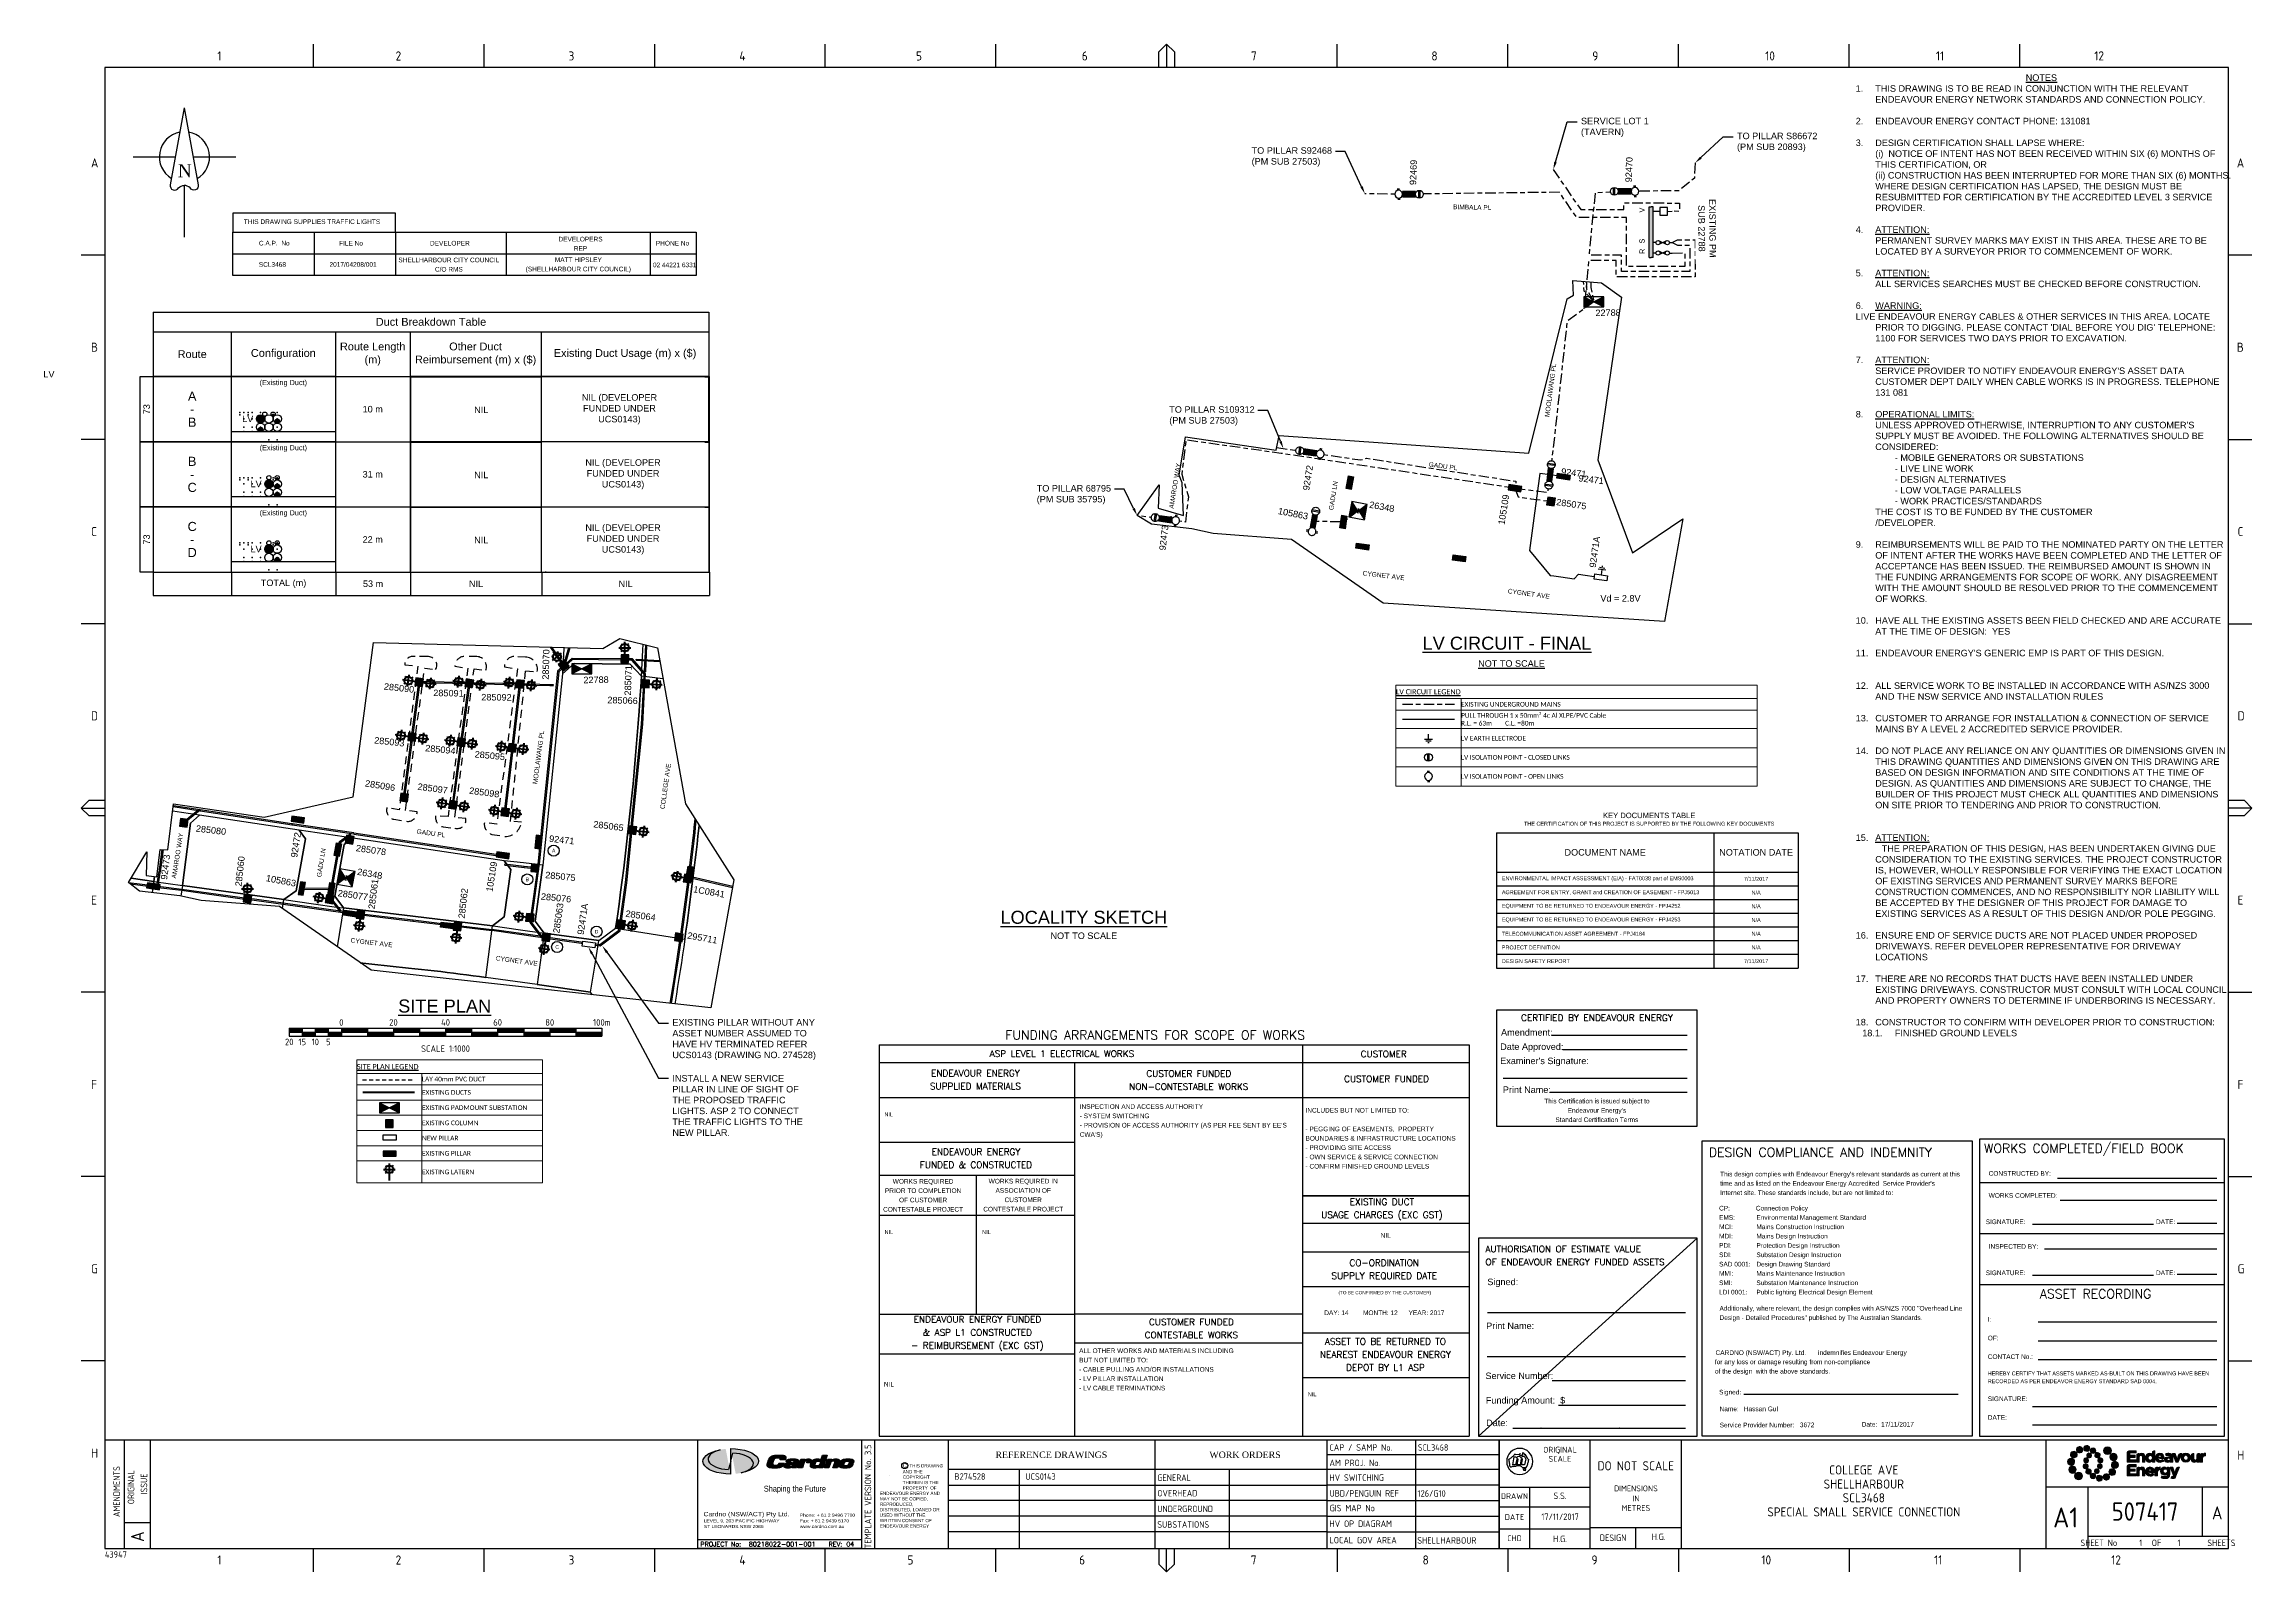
# Paper-space layout 'A1' of a CAD drawing. Extents: x -35 to 812, y -3 to 583.
# The model-space entities are those that its viewports show. They can reach past a viewport. Long polylines and large blocks are cut down to what shows.
import ezdxf
from ezdxf import colors
from ezdxf.entities.mleader import LeaderData, LeaderLine
from ezdxf.enums import TextEntityAlignment as Align
from ezdxf.math import Vec2, Vec3

# ---------------------------------------------------------------- set-up
doc = ezdxf.new("R2010")
doc.units = 0
doc.linetypes.add('Cable Exist UG', pattern=[8.2, 4, -1.2, 1.8, -1.2])
doc.linetypes.add('Dash', pattern=[5, 3, -2])
doc.layers.get('0').update_dxf_attribs({"color": 6})
for name, color, linetype in [('_User Notes', 7, 'Continuous'), ('_User_LV_Exist', 7, 'Continuous'), ('Duct_SP_EXT', 7, 'Continuous'), ('Earthing_SP_Misc', 7, 'Continuous'), ('Equip_LV_EXT', 7, 'Continuous'), ('Equip_SP_SL_EXT', 7, 'Continuous'), ('Mains_LV_NEW_T84', 2, 'Continuous'), ('Notes', 7, 'Continuous'), ('Sub_SP_EXT', 7, 'Continuous'), ('SupportsUG_SP_HV_EXT', 7, 'Continuous'), ('SupportsUG_SP_LV_EXT', 7, 'Continuous'), ('SupportsUG_SP_SL_EXT', 7, 'Continuous')]:
    doc.layers.add(name, color=color, linetype=linetype)
for name, color, linetype, lineweight in [('Cadastre Buildings_SP_EXT', 9, 'Continuous', 5), ('Cadastre Developer_SP_EXT', 9, 'Continuous', 5), ('Cadastre Land Parcels_SP_EXT', 9, 'Continuous', 5), ('Cadastre Roads_SP_EXT', 9, 'Continuous', 5)]:
    doc.layers.add(name, color=color, linetype=linetype, lineweight=lineweight)
doc.layers.add('VIEWPORT', color=6, linetype='Continuous', plot=False)
doc.styles.add('ARIAL', font='arial.ttf', dxfattribs={"height": 2})
doc.styles.add('CDD_ISOCP', font='isocp.shx')
doc.styles.add('COLUMN_LABEL', font='arial.ttf')
doc.styles.add('Elec', font='romand__.ttf')
doc.styles.add('iecARIAL', font='arial.ttf', dxfattribs={"height": 2})
doc.styles.add('iecISOCP', font='isocp.shx')
doc.styles.add('iecNAME', font='times.ttf')
doc.styles.add('iecTimesNewRoman', font='times.ttf')
doc.styles.add('iso', font='isocp.shx', dxfattribs={"height": 0.25})
doc.styles.add('ISO3098B', font='ISO3098B.SHX')
doc.styles.add('Legend', font='calibri.ttf')
doc.styles.add('PIT_LABEL', font='arial.ttf')
doc.styles.add('POLE_LABEL', font='arial.ttf')
doc.styles.add('ROMANS', font='romans.shx', dxfattribs={"height": 4})
doc.styles.get("Standard").update_dxf_attribs({"font": 'arial.ttf'})
doc.linetypes.add('Cable 1', pattern='A,7,-3,["//",Standard,S=1.5,R=0,X=-2.1,Y=-0.7],-0.001', length=10.001)
doc.linetypes.add('Cable 4', pattern='A,5.25,-0.1,["o",Standard,S=2,R=0,X=1.2,Y=-0.7],-4', length=9.35)
doc.linetypes.add('Cable New UG', pattern='A,7,-0.25,["x",Standard,S=2,R=0,X=0.2,Y=-0.8],-2.1', length=9.35)

psp = doc.layouts.new('A1')

# ---------------------------------------------------------------- texts
at = {"layer": 'Notes'}
for s, rotation, p in [('BIMBALA PL', 358.77892, (505.7, 519.76)), ('AMAROO WAY', 80.86, (398.37, 404.73)), ('AMAROO WAY', 80.86, (15.43, 262.75))]:
    psp.add_text(s, height=1.8, rotation=rotation, dxfattribs=at).set_placement(p)
psp.add_text('LV', height=2.5, dxfattribs=at).set_placement((-35.51, 455.17))
at = {"layer": 'Notes', "lineweight": -3}
psp.add_text('92473', height=2.5, rotation=83.24382, dxfattribs=at).set_placement((394.06, 388.8), align=Align.MIDDLE_LEFT)
at = {"layer": 'Notes', "lineweight": -3, "insert": (660.29, 571.5), "char_height": 2.5, "attachment_point": 1}
psp.add_mtext_dynamic_manual_height_columns("\\pi65.257;{\\LNOTES}\\P\\pi-7.5,l7.5,t7.5;{\\C7;1.^ITHIS DRAWING IS TO BE READ IN CONJUNCTION WITH THE RELEVANT ENDEAVOUR ENERGY NETWORK STANDARDS AND CONNECTION POLICY.}\\P\\pi0,t17.5;\\P\\pi-7.5,t7.5;2.^IENDEAVOUR ENERGY CONTACT PHONE: 131081\\P\\pi0,t17.5;\\P\\pi-7.5,t7.5;3.^IDESIGN CERTIFICATION SHALL LAPSE WHERE:\\P\\pi0,t17.5;(i)  NOTICE OF INTENT HAS NOT BEEN RECEIVED WITHIN SIX (6) MONTHS OF THIS CERTIFICATION, OR\\P(ii) CONSTRUCTION HAS BEEN INTERRUPTED FOR MORE THAN SIX (6) MONTHS.\\PWHERE DESIGN CERTIFICATION HAS LAPSED, THE DESIGN MUST BE RESUBMITTED FOR CERTIFICATION BY THE ACCREDITED LEVEL 3 SERVICE PROVIDER.\\P\\P\\pi-7.5,t7.5;4.^I{\\LATTENTION:}\\P\\pi0,t17.5;PERMANENT SURVEY MARKS MAY EXIST IN THIS AREA. THESE ARE TO BE LOCATED BY A SURVEYOR PRIOR TO COMMENCEMENT OF WORK.\\P\\pl0,tz;\\P\\pi-7.5,l7.5,t7.5;5.^I{\\LATTENTION:}\\P\\pi0,t17.5;ALL SERVICES SEARCHES MUST BE CHECKED BEFORE CONSTRUCTION.\\P\\pi-7.5,tz;\\P\\pt7.5;6.^I{\\LWARNING:\\P\\pi0,t17.5;}LIVE ENDEAVOUR ENERGY CABLES & OTHER SERVICES IN THIS AREA. LOCATE PRIOR TO DIGGING. PLEASE CONTACT 'DIAL BEFORE YOU DIG' TELEPHONE:  1100 FOR SERVICES TWO DAYS PRIOR TO EXCAVATION.\\P\\pl0,tz;\\P\\pi-7.5,l7.5,t7.5;7.^I{\\LATTENTION:\\P}^ISERVICE PROVIDER TO NOTIFY ENDEAVOUR ENERGY'S ASSET DATA CUSTOMER DEPT DAILY WHEN CABLE WORKS IS IN PROGRESS. TELEPHONE 131 081\\P\\pi0,l0,tz;\\P\\pi-7.5,l7.5,t7.5;8.^I{\\LOPERATIONAL LIMITS:}\\P^IUNLESS APPROVED OTHERWISE, INTERRUPTION TO ANY CUSTOMER'S SUPPLY MUST BE AVOIDED. THE FOLLOWING ALTERNATIVES SHOULD BE CONSIDERED:\\P\\pi-15,l15,t15;^I- MOBILE GENERATORS OR SUBSTATIONS\\P\\pt7.5,15;^I^I- LIVE LINE WORK\\P^I^I- DESIGN ALTERNATIVES\\P^I^I- LOW VOLTAGE PARALLELS\\P^I^I- WORK PRACTICES/STANDARDS\\P^ITHE COST IS TO BE FUNDED BY THE CUSTOMER \\P^I/DEVELOPER.\\P\\pi0,l0,tz;\\P\\pi-7.5,l7.5,t7.5;9.^IREIMBURSEMENTS WILL BE PAID TO THE NOMINATED PARTY ON THE LETTER OF INTENT AFTER THE WORKS HAVE BEEN COMPLETED AND THE LETTER OF ACCEPTANCE HAS BEEN ISSUED. THE REIMBURSED AMOUNT IS SHOWN IN THE FUNDING ARRANGEMENTS FOR SCOPE OF WORK. ANY DISAGREEMENT WITH THE AMOUNT SHOULD BE RESOLVED PRIOR TO THE COMMENCEMENT OF WORKS.\\P\\pi0,l0,tz;\\P\\pi-7.5,l7.5,t7.5;10.^IHAVE ALL THE EXISTING ASSETS BEEN FIELD CHECKED AND ARE ACCURATE AT THE TIME OF DESIGN:  YES\\P\\pi0,l0,tz;\\P\\pi-7.5,l7.5,t7.5;11.^IENDEAVOUR ENERGY'S GENERIC EMP IS PART OF THIS DESIGN.\\P\\pi0,l0,tz;\\P\\P\\pi-7.5,l7.5,t7.5;12.^IALL SERVICE WORK TO BE INSTALLED IN ACCORDANCE WITH AS/NZS 3000 AND THE NSW SERVICE AND INSTALLATION RULES\\P\\pi0,l0,tz;\\P\\pi-7.5,l7.5,t7.5;13.^ICUSTOMER TO ARRANGE FOR INSTALLATION & CONNECTION OF SERVICE MAINS BY A LEVEL 2 ACCREDITED SERVICE PROVIDER.\\P\\pi0,l0,tz;\\P\\pi-7.5,l7.5,t7.5;14.^IDO NOT PLACE ANY RELIANCE ON ANY QUANTITIES OR DIMENSIONS GIVEN IN THIS DRAWING QUANTITIES AND DIMENSIONS GIVEN ON THIS DRAWING ARE BASED ON DESIGN INFORMATION AND SITE CONDITIONS AT THE TIME OF DESIGN. AS QUANTITIES AND DIMENSIONS ARE SUBJECT TO CHANGE, THE BUILDER OF THIS PROJECT MUST CHECK ALL QUANTITIES AND DIMENSIONS ON SITE PRIOR TO TENDERING AND PRIOR TO CONSTRUCTION.\\P\\pi0,l0,tz;\\P\\P\\pi-7.5,l7.5,t7.5;15.^I{\\LATTENTION:}\\P\\ptz;^ITHE PREPARATION OF THIS DESIGN, HAS BEEN UNDERTAKEN GIVING DUE CONSIDERATION TO THE EXISTING SERVICES. THE PROJECT CONSTRUCTOR IS, HOWEVER, WHOLLY RESPONSIBLE FOR VERIFYING THE EXACT LOCATION OF EXISTING SERVICES AND PERMANENT SURVEY MARKS BEFORE CONSTRUCTION COMMENCES, AND NO RESPONSIBILITY NOR LIABILITY WILL BE ACCEPTED BY THE DESIGNER OF THIS PROJECT FOR DAMAGE TO EXISTING SERVICES AS A RESULT OF THIS DESIGN AND/OR POLE PEGGING.\\P\\pi0,l0;\\P\\pi-7.5,l7.5,t7.5;16.^IENSURE END OF SERVICE DUCTS ARE NOT PLACED UNDER PROPOSED DRIVEWAYS. REFER DEVELOPER REPRESENTATIVE FOR DRIVEWAY LOCATIONS\\P\\pi0,l0,tz;\\P\\pi-7.5,l7.5,t7.5;17.^ITHERE ARE NO RECORDS THAT DUCTS HAVE BEEN INSTALLED UNDER EXISTING DRIVEWAYS. CONSTRUCTOR MUST CONSULT WITH LOCAL COUNCIL AND PROPERTY OWNERS TO DETERMINE IF UNDERBORING IS NECESSARY.\\P\\pi0,l0,tz;\\P\\pi-7.5,l7.5,t7.5;18.^ICONSTRUCTOR TO CONFIRM WITH DEVELOPER PRIOR TO CONSTRUCTION:\\P\\pi-12.5,l15,t15;18.1.^IFINISHED GROUND LEVELS", width=142.0963, gutter_width=3.05, heights=[458.65], dxfattribs=at)
at = {"layer": 'Notes', "linetype": 'Cable New UG', "char_height": 2, "width": 1.1319, "attachment_point": 1, "rotation": 89.99993, "style": 'iecARIAL'}
for s, insert in [('V', (577.25, 518.47)), ('S', (577.25, 506.59)), ('R', (577.26, 502.56))]:
    psp.add_mtext(s, dxfattribs=dict(at, insert=insert))
at = {"layer": 'Notes', "insert": (562.25, 371.63), "char_height": 2.5, "attachment_point": 1, "rotation": 359.91152}
psp.add_mtext_dynamic_manual_height_columns('{\\C1;Vd = 2.8V}', width=20.9472, gutter_width=12.5, heights=[0], dxfattribs=at)
at = {"layer": 'Notes', "color": 0, "linetype": 'Cable 4', "insert": (515.32, 346.61), "char_height": 2.5, "width": 36.8172, "attachment_point": 1}
psp.add_mtext('{\\LNOT TO SCALE}', dxfattribs=at)
at = {"layer": 'Notes', "color": 12, "lineweight": -3, "insert": (581, 288.09), "char_height": 3, "width": 117.1263, "attachment_point": 2}
psp.add_mtext('{\\H0.6962x;\\C7;KEY DOCUMENTS TABLE\\P\\H0.716x;THE CERTIFICATION OF THIS PROJECT IS SUPPORTED BY THE FOLLOWING KEY DOCUMENTS}', dxfattribs=at)
at = {"layer": 'Notes', "insert": (363.94, 250.43), "char_height": 5, "attachment_point": 2, "style": 'iecARIAL'}
psp.add_mtext_dynamic_manual_height_columns('{\\LLOCALITY SKETCH}\\P{\\H0.5x;NOT TO SCALE}', width=141.0661, gutter_width=9, heights=[0], dxfattribs=at)

msp = doc.modelspace()

# ---------------------------------------------------------------- texts
at = {"layer": '_User Notes'}
for s, rotation, p in [('MOOLAWANG PL', 82.63422, (301481.46, 6173061.84)), ('COLLEGE AVE', 82.05653, (301530.35, 6173052.27)), ('GADU PL', 352.50441, (301435.08, 6173042.89)), ('CYGNET AVE', 353.2879, (301409.71, 6173001.14)), ('CYGNET AVE', 352.38327, (301465.44, 6172994.29))]:
    msp.add_text(s, height=1.8, rotation=rotation, dxfattribs=at).set_placement(p)
at = {"layer": 'Cadastre Roads_SP_EXT'}
for rotation, p in [(353.28521, (301327.65, 6173015.37)), (352.49067, (301363.44, 6173010.36))]:
    msp.add_text('CYGNET AVE', height=1.8, rotation=rotation, dxfattribs=at).set_placement(p)

# ---------------------------------------------------------------- blocks, each defined once
blk = doc.blocks.new('NorthPnt 11(NP11)')
for p, q in [((-19.7, 0.02), (-3.49, 0)), ((3.32, 0), (19.7, -0.02)), ((-0.08, -10.94), (-0.08, -30.8))]:
    blk.add_line(p, q)
for points in [[(-0.08, 18.81), (-5.43, -10.68, 0.877048), (-2.29, -11.9, -0.1543), (-0.08, -10.94, 0.090511)], [(-0.08, 18.81), (5.26, -10.68, -0.877048), (2.13, -11.9, 0.1543), (-0.08, -10.94, -0.090511)]]:
    blk.add_lwpolyline(points, format="xyb")
for start, end in [(100.5988, 238.86433), (300.09942, 80.43745)]:
    blk.add_arc((0, 0), 9.64, start, end)
at = {"color": 7, "style": 'iecNAME'}
blk.add_text('N', height=5.02, dxfattribs=at).set_placement((-2.62, -7.82))
blk = doc.blocks.new('EE_LOGO')
h = blk.add_hatch(color=7)
edge = h.paths.add_edge_path()
edge.add_spline(control_points=[(-25.34, 1.94), (-26.08, 1.98), (-26.72, 1.41), (-26.77, 0.66), (-26.81, -0.09), (-26.24, -0.72), (-25.49, -0.77), (-24.74, -0.81), (-24.1, -0.24), (-24.06, 0.51), (-24.02, 1.25), (-24.59, 1.89), (-25.34, 1.94)], knot_values=[0, 0, 0, 0, 1, 1, 1, 2, 2, 2, 3, 3, 3, 4, 4, 4, 4], degree=3, periodic=0)
h = blk.add_hatch(color=7)
edge = h.paths.add_edge_path()
edge.add_spline(control_points=[(-23.73, 4.46), (-24.34, 4.81), (-25.13, 4.61), (-25.49, 3.99), (-25.85, 3.38), (-25.64, 2.59), (-25.03, 2.23), (-24.41, 1.87), (-23.63, 2.08), (-23.27, 2.69), (-22.91, 3.31), (-23.12, 4.1), (-23.73, 4.46)], knot_values=[0, 0, 0, 0, 1, 1, 1, 2, 2, 2, 3, 3, 3, 4, 4, 4, 4], degree=3, periodic=0)
h = blk.add_hatch(color=7)
edge = h.paths.add_edge_path()
edge.add_spline(control_points=[(-21.12, 5.87), (-21.48, 6.44), (-22.24, 6.61), (-22.81, 6.24), (-23.37, 5.88), (-23.54, 5.12), (-23.17, 4.55), (-22.81, 3.98), (-22.05, 3.82), (-21.48, 4.19), (-20.92, 4.55), (-20.75, 5.31), (-21.12, 5.87)], knot_values=[0, 0, 0, 0, 1, 1, 1, 2, 2, 2, 3, 3, 3, 4, 4, 4, 4], degree=3, periodic=0)
h = blk.add_hatch(color=7)
edge = h.paths.add_edge_path()
edge.add_spline(control_points=[(-19.43, 2.06), (-19.94, 2.17), (-20.44, 1.84), (-20.55, 1.33), (-20.66, 0.82), (-20.34, 0.32), (-19.83, 0.21), (-19.32, 0.1), (-18.81, 0.42), (-18.71, 0.93), (-18.59, 1.44), (-18.92, 1.95), (-19.43, 2.06)], knot_values=[0, 0, 0, 0, 1, 1, 1, 2, 2, 2, 3, 3, 3, 4, 4, 4, 4], degree=3, periodic=0)
h = blk.add_hatch(color=7)
edge = h.paths.add_edge_path()
edge.add_spline(control_points=[(-18.27, 5.87), (-18.34, 6.5), (-18.91, 6.97), (-19.54, 6.9), (-20.18, 6.84), (-20.65, 6.27), (-20.58, 5.63), (-20.52, 4.99), (-19.95, 4.53), (-19.31, 4.59), (-18.67, 4.66), (-18.21, 5.23), (-18.27, 5.87)], knot_values=[0, 0, 0, 0, 1, 1, 1, 2, 2, 2, 3, 3, 3, 4, 4, 4, 4], degree=3, periodic=0)
h = blk.add_hatch(color=7)
edge = h.paths.add_edge_path()
edge.add_spline(control_points=[(-15.91, 4.86), (-15.91, 4.26), (-16.4, 3.77), (-17, 3.77), (-17.6, 3.77), (-18.08, 4.26), (-18.08, 4.86), (-18.08, 5.46), (-17.6, 5.95), (-17, 5.95), (-16.4, 5.95), (-15.91, 5.46), (-15.91, 4.86)], knot_values=[0, 0, 0, 0, 1, 1, 1, 2, 2, 2, 3, 3, 3, 4, 4, 4, 4], degree=3, periodic=0)
edge = h.paths.add_edge_path()
edge.add_spline(control_points=[(-18.29, 3.97), (-18.8, 4.08), (-19.3, 3.76), (-19.41, 3.25), (-19.52, 2.74), (-19.2, 2.23), (-18.69, 2.12), (-18.18, 2.01), (-17.67, 2.33), (-17.56, 2.84), (-17.45, 3.35), (-17.78, 3.86), (-18.29, 3.97)], knot_values=[0, 0, 0, 0, 1, 1, 1, 2, 2, 2, 3, 3, 3, 4, 4, 4, 4], degree=3, periodic=0)
h = blk.add_hatch(color=7)
edge = h.paths.add_edge_path()
edge.add_spline(control_points=[(-14.59, 2.36), (-14.16, 2.75), (-14.12, 3.41), (-14.51, 3.84), (-14.89, 4.27), (-15.55, 4.31), (-15.99, 3.93), (-16.42, 3.54), (-16.46, 2.88), (-16.07, 2.45), (-15.69, 2.01), (-15.02, 1.98), (-14.59, 2.36)], knot_values=[0, 0, 0, 0, 1, 1, 1, 2, 2, 2, 3, 3, 3, 4, 4, 4, 4], degree=3, periodic=0)
edge = h.paths.add_edge_path()
edge.add_spline(control_points=[(-15.91, 4.86), (-15.91, 4.26), (-16.4, 3.77), (-17, 3.77), (-17.6, 3.77), (-18.08, 4.26), (-18.08, 4.86), (-18.08, 5.46), (-17.6, 5.95), (-17, 5.95), (-16.4, 5.95), (-15.91, 5.46), (-15.91, 4.86)], knot_values=[0, 0, 0, 0, 1, 1, 1, 2, 2, 2, 3, 3, 3, 4, 4, 4, 4], degree=3, periodic=0)
h = blk.add_hatch(color=7)
edge = h.paths.add_edge_path()
edge.add_spline(control_points=[(-15.91, 4.86), (-15.91, 4.26), (-16.4, 3.77), (-17, 3.77), (-17.6, 3.77), (-18.08, 4.26), (-18.08, 4.86), (-18.08, 5.46), (-17.6, 5.95), (-17, 5.95), (-16.4, 5.95), (-15.91, 5.46), (-15.91, 4.86)], knot_values=[0, 0, 0, 0, 1, 1, 1, 2, 2, 2, 3, 3, 3, 4, 4, 4, 4], degree=3, periodic=0)
edge = h.paths.add_edge_path(flags=16)
edge.add_spline(control_points=[(-15.91, 4.86), (-15.91, 4.26), (-16.4, 3.77), (-17, 3.77), (-17.6, 3.77), (-18.08, 4.26), (-18.08, 4.86), (-18.08, 5.46), (-17.6, 5.95), (-17, 5.95), (-16.4, 5.95), (-15.91, 5.46), (-15.91, 4.86)], knot_values=[0, 0, 0, 0, 1, 1, 1, 2, 2, 2, 3, 3, 3, 4, 4, 4, 4], degree=3, periodic=0)
h = blk.add_hatch(color=7)
edge = h.paths.add_edge_path()
edge.add_spline(control_points=[(-13.94, 0.18), (-13.41, 0.32), (-13.09, 0.87), (-13.23, 1.4), (-13.37, 1.93), (-13.92, 2.25), (-14.45, 2.11), (-14.98, 1.97), (-15.3, 1.42), (-15.16, 0.89), (-15.02, 0.36), (-14.47, 0.04), (-13.94, 0.18)], knot_values=[0, 0, 0, 0, 1, 1, 1, 2, 2, 2, 3, 3, 3, 4, 4, 4, 4], degree=3, periodic=0)
h = blk.add_hatch(color=7)
edge = h.paths.add_edge_path()
edge.add_spline(control_points=[(-9.93, 4.86), (-9.93, 4.03), (-10.61, 3.35), (-11.44, 3.35), (-12.28, 3.35), (-12.95, 4.03), (-12.95, 4.86), (-12.95, 5.69), (-12.28, 6.37), (-11.44, 6.37), (-10.61, 6.37), (-9.93, 5.69), (-9.93, 4.86)], knot_values=[0, 0, 0, 0, 1, 1, 1, 2, 2, 2, 3, 3, 3, 4, 4, 4, 4], degree=3, periodic=0)
h = blk.add_hatch(color=7)
edge = h.paths.add_edge_path()
edge.add_spline(control_points=[(-8.55, 1.13), (-7.83, 1.45), (-7.5, 2.29), (-7.82, 3.01), (-8.14, 3.73), (-8.98, 4.06), (-9.7, 3.74), (-10.42, 3.42), (-10.75, 2.58), (-10.43, 1.86), (-10.11, 1.14), (-9.27, 0.81), (-8.55, 1.13)], knot_values=[0, 0, 0, 0, 1, 1, 1, 2, 2, 2, 3, 3, 3, 4, 4, 4, 4], degree=3, periodic=0)
h = blk.add_hatch(color=7)
edge = h.paths.add_edge_path()
edge.add_spline(control_points=[(-8.66, -1.92), (-7.91, -1.96), (-7.27, -1.39), (-7.23, -0.64), (-7.19, 0.1), (-7.76, 0.74), (-8.51, 0.78), (-9.25, 0.83), (-9.89, 0.26), (-9.94, -0.49), (-9.98, -1.24), (-9.41, -1.88), (-8.66, -1.92)], knot_values=[0, 0, 0, 0, 1, 1, 1, 2, 2, 2, 3, 3, 3, 4, 4, 4, 4], degree=3, periodic=0)
h = blk.add_hatch(color=7)
edge = h.paths.add_edge_path()
edge.add_spline(control_points=[(-3.85, 0.44), (-3.85, 0.44), (-3.85, 4.25), (-3.85, 4.3), (-3.85, 4.35), (-3.85, 4.86), (-3.29, 4.86), (-2.74, 4.86), (-0.49, 4.86), (-0.49, 4.86), (-0.49, 4.86), (-0.49, 4), (-0.49, 4), (-0.49, 4), (-2.89, 4), (-2.89, 4), (-2.89, 4), (-2.89, 3.1), (-2.89, 3.1), (-2.89, 3.1), (-0.8, 3.1), (-0.8, 3.1), (-0.8, 3.1), (-0.8, 2.23), (-0.8, 2.23), (-0.8, 2.23), (-2.89, 2.23), (-2.89, 2.23), (-2.89, 2.23), (-2.89, 1.31), (-2.89, 1.31), (-2.89, 1.31), (-0.49, 1.31), (-0.49, 1.31), (-0.49, 1.31), (-0.49, 0.44), (-0.49, 0.44), (-0.49, 0.44), (-3.85, 0.44), (-3.85, 0.44)], knot_values=[0, 0, 0, 0, 1, 1, 1, 2, 2, 2, 3, 3, 3, 4, 4, 4, 5, 5, 5, 6, 6, 6, 7, 7, 7, 8, 8, 8, 9, 9, 9, 10, 10, 10, 11, 11, 11, 12, 12, 12, 13, 13, 13, 13], degree=3, periodic=0)
h = blk.add_hatch(color=7)
edge = h.paths.add_edge_path()
edge.add_spline(control_points=[(1.94, 0.44), (1.94, 0.44), (1.94, 2.33), (1.94, 2.33), (1.94, 2.78), (1.73, 3.02), (1.36, 3.02), (1, 3.02), (0.76, 2.78), (0.76, 2.33), (0.76, 2.33), (0.76, 0.44), (0.76, 0.44), (0.76, 0.44), (-0.2, 0.44), (-0.2, 0.44), (-0.2, 0.44), (-0.2, 3.21), (-0.2, 3.27), (-0.2, 3.33), (-0.2, 3.82), (0.36, 3.82), (0.76, 3.82), (0.76, 3.82), (0.76, 3.82), (0.76, 3.82), (0.76, 3.35), (0.76, 3.35), (0.98, 3.63), (1.27, 3.89), (1.75, 3.89), (2.48, 3.89), (2.9, 3.41), (2.9, 2.63), (2.9, 2.63), (2.9, 0.44), (2.9, 0.44), (2.9, 0.44), (1.94, 0.44), (1.94, 0.44)], knot_values=[0, 0, 0, 0, 1, 1, 1, 2, 2, 2, 3, 3, 3, 4, 4, 4, 5, 5, 5, 6, 6, 6, 7, 7, 7, 8, 8, 8, 9, 9, 9, 10, 10, 10, 11, 11, 11, 12, 12, 12, 13, 13, 13, 13], degree=3, periodic=0)
h = blk.add_hatch(color=7)
edge = h.paths.add_edge_path(flags=16)
edge.add_spline(control_points=[(5.8, 2.13), (5.8, 2.69), (5.43, 3.07), (4.98, 3.07), (4.53, 3.07), (4.15, 2.7), (4.15, 2.13), (4.15, 2.13), (4.15, 2.12), (4.15, 2.12), (4.15, 1.56), (4.53, 1.19), (4.98, 1.19), (5.43, 1.19), (5.8, 1.56), (5.8, 2.12), (5.8, 2.12), (5.8, 2.13), (5.8, 2.13)], knot_values=[0, 0, 0, 0, 1, 1, 1, 2, 2, 2, 3, 3, 3, 4, 4, 4, 5, 5, 5, 6, 6, 6, 6], degree=3, periodic=0)
edge = h.paths.add_edge_path()
edge.add_spline(control_points=[(5.79, 0.44), (5.79, 0.44), (5.79, 0.92), (5.79, 0.92), (5.55, 0.6), (5.23, 0.37), (4.73, 0.37), (3.94, 0.37), (3.19, 0.99), (3.19, 2.12), (3.19, 2.12), (3.19, 2.13), (3.19, 2.13), (3.19, 3.26), (3.93, 3.88), (4.73, 3.88), (5.24, 3.88), (5.56, 3.65), (5.79, 3.38), (5.79, 3.38), (5.79, 4.27), (5.79, 4.3), (5.79, 4.34), (5.79, 4.86), (6.34, 4.86), (6.73, 4.86), (6.75, 4.86), (6.75, 4.86), (6.75, 4.86), (6.75, 0.44), (6.75, 0.44), (6.75, 0.44), (5.79, 0.44), (5.79, 0.44)], knot_values=[0, 0, 0, 0, 1, 1, 1, 2, 2, 2, 3, 3, 3, 4, 4, 4, 5, 5, 5, 6, 6, 6, 7, 7, 7, 8, 8, 8, 9, 9, 9, 10, 10, 10, 11, 11, 11, 11], degree=3, periodic=0)
h = blk.add_hatch(color=7)
edge = h.paths.add_edge_path()
edge.add_spline(control_points=[(8.69, 3.89), (7.7, 3.89), (7.01, 3.09), (7.01, 2.13), (7.01, 2.13), (7.01, 2.12), (7.01, 2.12), (7.01, 1.08), (7.77, 0.37), (8.78, 0.37), (9.39, 0.37), (9.85, 0.61), (10.16, 1), (10.16, 1), (9.62, 1.48), (9.62, 1.48), (9.35, 1.24), (9.12, 1.14), (8.79, 1.14), (8.33, 1.13), (8, 1.49), (7.95, 1.86), (7.91, 2.18), (7.93, 2.29), (7.95, 2.43), (8.02, 2.85), (8.29, 3.12), (8.69, 3.12), (9.09, 3.12), (9.34, 2.83), (9.4, 2.4), (9.4, 2.4), (8.14, 2.4), (8.14, 2.4), (8.14, 2.4), (8.12, 1.8), (8.64, 1.8), (9.17, 1.8), (10.32, 1.8), (10.32, 1.8), (10.33, 1.89), (10.34, 1.95), (10.34, 2.04), (10.34, 2.04), (10.34, 2.05), (10.34, 2.05), (10.34, 3.01), (9.82, 3.89), (8.69, 3.89)], knot_values=[0, 0, 0, 0, 1, 1, 1, 2, 2, 2, 3, 3, 3, 4, 4, 4, 5, 5, 5, 6, 6, 6, 7, 7, 7, 8, 8, 8, 9, 9, 9, 10, 10, 10, 11, 11, 11, 12, 12, 12, 13, 13, 13, 14, 14, 14, 15, 15, 15, 16, 16, 16, 16], degree=3, periodic=0)
h = blk.add_hatch(color=7)
edge = h.paths.add_edge_path(flags=16)
edge.add_spline(control_points=[(12.69, 1.8), (12.53, 1.88), (12.31, 1.93), (12.08, 1.93), (11.67, 1.93), (11.42, 1.77), (11.42, 1.46), (11.42, 1.46), (11.42, 1.45), (11.42, 1.45), (11.42, 1.19), (11.63, 1.04), (11.94, 1.04), (12.39, 1.04), (12.69, 1.29), (12.69, 1.63), (12.69, 1.63), (12.69, 1.8), (12.69, 1.8)], knot_values=[0, 0, 0, 0, 1, 1, 1, 2, 2, 2, 3, 3, 3, 4, 4, 4, 5, 5, 5, 6, 6, 6, 6], degree=3, periodic=0)
edge = h.paths.add_edge_path()
edge.add_spline(control_points=[(12.67, 0.44), (12.67, 0.44), (12.67, 0.81), (12.67, 0.81), (12.44, 0.55), (12.12, 0.38), (11.65, 0.38), (11.01, 0.38), (10.49, 0.74), (10.49, 1.41), (10.49, 1.41), (10.49, 1.42), (10.49, 1.42), (10.49, 2.16), (11.05, 2.5), (11.85, 2.5), (12.19, 2.5), (12.44, 2.45), (12.68, 2.37), (12.68, 2.37), (12.68, 2.42), (12.68, 2.42), (12.68, 2.82), (12.43, 3.07), (11.95, 3.07), (11.59, 3.07), (11.33, 3), (11.02, 2.89), (11.02, 2.89), (10.78, 3.62), (10.78, 3.62), (11.15, 3.78), (11.52, 3.89), (12.09, 3.89), (13.14, 3.89), (13.6, 3.35), (13.6, 2.43), (13.6, 2.43), (13.6, 0.44), (13.6, 0.44), (13.6, 0.44), (12.67, 0.44), (12.67, 0.44)], knot_values=[0, 0, 0, 0, 1, 1, 1, 2, 2, 2, 3, 3, 3, 4, 4, 4, 5, 5, 5, 6, 6, 6, 7, 7, 7, 8, 8, 8, 9, 9, 9, 10, 10, 10, 11, 11, 11, 12, 12, 12, 13, 13, 13, 14, 14, 14, 14], degree=3, periodic=0)
h = blk.add_hatch(color=7)
edge = h.paths.add_edge_path()
edge.add_spline(control_points=[(15.71, 0.44), (15.71, 0.44), (14.84, 0.44), (14.84, 0.44), (14.84, 0.44), (13.51, 3.83), (13.51, 3.83), (13.51, 3.83), (14.53, 3.83), (14.53, 3.83), (14.53, 3.83), (15.28, 1.58), (15.28, 1.58), (15.28, 1.58), (15.86, 3.3), (15.86, 3.3), (15.86, 3.3), (16.02, 3.83), (16.4, 3.83), (16.78, 3.83), (17.04, 3.83), (17.04, 3.83), (17.04, 3.83), (15.71, 0.44), (15.71, 0.44)], knot_values=[0, 0, 0, 0, 1, 1, 1, 2, 2, 2, 3, 3, 3, 4, 4, 4, 5, 5, 5, 6, 6, 6, 7, 7, 7, 8, 8, 8, 8], degree=3, periodic=0)
h = blk.add_hatch(color=7)
edge = h.paths.add_edge_path(flags=16)
edge.add_spline(control_points=[(19.52, 2.16), (19.52, 2.66), (19.16, 3.09), (18.63, 3.09), (18.08, 3.09), (17.75, 2.67), (17.75, 2.17), (17.75, 2.17), (17.75, 2.16), (17.75, 2.16), (17.75, 1.66), (18.11, 1.22), (18.64, 1.22), (19.19, 1.22), (19.52, 1.65), (19.52, 2.15), (19.52, 2.15), (19.52, 2.16), (19.52, 2.16)], knot_values=[0, 0, 0, 0, 1, 1, 1, 2, 2, 2, 3, 3, 3, 4, 4, 4, 5, 5, 5, 6, 6, 6, 6], degree=3, periodic=0)
edge = h.paths.add_edge_path()
edge.add_spline(control_points=[(18.63, 0.4), (17.58, 0.4), (16.8, 1.17), (16.8, 2.15), (16.8, 2.15), (16.8, 2.16), (16.8, 2.16), (16.8, 3.13), (17.59, 3.92), (18.64, 3.92), (19.69, 3.92), (20.46, 3.14), (20.46, 2.17), (20.46, 2.17), (20.46, 2.16), (20.46, 2.16), (20.46, 1.19), (19.68, 0.4), (18.63, 0.4)], knot_values=[0, 0, 0, 0, 1, 1, 1, 2, 2, 2, 3, 3, 3, 4, 4, 4, 5, 5, 5, 6, 6, 6, 6], degree=3, periodic=0)
h = blk.add_hatch(color=7)
edge = h.paths.add_edge_path()
edge.add_spline(control_points=[(22.86, 0.44), (22.86, 0.44), (22.86, 0.92), (22.86, 0.92), (22.64, 0.64), (22.36, 0.38), (21.87, 0.38), (21.15, 0.38), (20.72, 0.86), (20.72, 1.63), (20.72, 1.63), (20.72, 3.22), (20.72, 3.27), (20.72, 3.32), (20.72, 3.82), (21.28, 3.82), (21.68, 3.82), (21.68, 3.82), (21.68, 3.82), (21.68, 3.82), (21.68, 1.94), (21.68, 1.94), (21.68, 1.48), (21.9, 1.25), (22.26, 1.25), (22.63, 1.25), (22.86, 1.48), (22.86, 1.94), (22.86, 1.94), (22.86, 3.2), (22.86, 3.27), (22.86, 3.34), (22.87, 3.82), (23.42, 3.82), (23.82, 3.82), (23.82, 3.82), (23.82, 3.82), (23.82, 3.82), (23.82, 0.44), (23.82, 0.44), (23.82, 0.44), (22.86, 0.44), (22.86, 0.44)], knot_values=[0, 0, 0, 0, 1, 1, 1, 2, 2, 2, 3, 3, 3, 4, 4, 4, 5, 5, 5, 6, 6, 6, 7, 7, 7, 8, 8, 8, 9, 9, 9, 10, 10, 10, 11, 11, 11, 12, 12, 12, 13, 13, 13, 14, 14, 14, 14], degree=3, periodic=0)
h = blk.add_hatch(color=7)
edge = h.paths.add_edge_path()
edge.add_spline(control_points=[(26.09, 2.88), (25.46, 2.88), (25.06, 2.5), (25.06, 1.69), (25.06, 1.69), (25.06, 0.44), (25.06, 0.44), (25.06, 0.44), (24.1, 0.44), (24.1, 0.44), (24.1, 0.44), (24.1, 3.24), (24.1, 3.27), (24.1, 3.3), (24.1, 3.83), (24.66, 3.83), (25.22, 3.83), (25.06, 3.83), (25.06, 3.83), (25.06, 3.83), (25.06, 3.14), (25.06, 3.14), (25.26, 3.61), (25.58, 3.91), (26.14, 3.89), (26.14, 3.89), (26.14, 2.88), (26.14, 2.88), (26.14, 2.88), (26.09, 2.88), (26.09, 2.88)], knot_values=[0, 0, 0, 0, 1, 1, 1, 2, 2, 2, 3, 3, 3, 4, 4, 4, 5, 5, 5, 6, 6, 6, 7, 7, 7, 8, 8, 8, 9, 9, 9, 10, 10, 10, 10], degree=3, periodic=0)
h = blk.add_hatch(color=7)
edge = h.paths.add_edge_path()
edge.add_spline(control_points=[(-25.45, -1.11), (-26.17, -1.43), (-26.5, -2.27), (-26.18, -2.99), (-25.86, -3.71), (-25.02, -4.04), (-24.3, -3.72), (-23.58, -3.4), (-23.25, -2.56), (-23.57, -1.84), (-23.88, -1.12), (-24.72, -0.79), (-25.45, -1.11)], knot_values=[0, 0, 0, 0, 1, 1, 1, 2, 2, 2, 3, 3, 3, 4, 4, 4, 4], degree=3, periodic=0)
h = blk.add_hatch(color=7)
edge = h.paths.add_edge_path()
edge.add_spline(control_points=[(-24.06, -4.84), (-24.06, -4.01), (-23.39, -3.33), (-22.55, -3.33), (-21.72, -3.33), (-21.04, -4.01), (-21.04, -4.84), (-21.04, -5.68), (-21.72, -6.35), (-22.55, -6.35), (-23.39, -6.35), (-24.06, -5.68), (-24.06, -4.84)], knot_values=[0, 0, 0, 0, 1, 1, 1, 2, 2, 2, 3, 3, 3, 4, 4, 4, 4], degree=3, periodic=0)
h = blk.add_hatch(color=7)
edge = h.paths.add_edge_path()
edge.add_spline(control_points=[(-20.06, -0.16), (-20.59, -0.3), (-20.9, -0.85), (-20.76, -1.38), (-20.63, -1.91), (-20.08, -2.23), (-19.55, -2.09), (-19.02, -1.95), (-18.7, -1.4), (-18.84, -0.87), (-18.98, -0.34), (-19.52, -0.02), (-20.06, -0.16)], knot_values=[0, 0, 0, 0, 1, 1, 1, 2, 2, 2, 3, 3, 3, 4, 4, 4, 4], degree=3, periodic=0)
h = blk.add_hatch(color=7)
edge = h.paths.add_edge_path()
edge.add_spline(control_points=[(-19.41, -2.34), (-19.84, -2.73), (-19.88, -3.39), (-19.49, -3.82), (-19.1, -4.26), (-18.44, -4.29), (-18.01, -3.91), (-17.58, -3.52), (-17.54, -2.86), (-17.93, -2.43), (-18.31, -2), (-18.97, -1.96), (-19.41, -2.34)], knot_values=[0, 0, 0, 0, 1, 1, 1, 2, 2, 2, 3, 3, 3, 4, 4, 4, 4], degree=3, periodic=0)
h = blk.add_hatch(color=7)
edge = h.paths.add_edge_path()
edge.add_spline(control_points=[(-18.08, -4.84), (-18.08, -4.24), (-17.6, -3.76), (-17, -3.76), (-16.4, -3.76), (-15.91, -4.24), (-15.91, -4.84), (-15.91, -5.44), (-16.4, -5.93), (-17, -5.93), (-17.6, -5.93), (-18.08, -5.44), (-18.08, -4.84)], knot_values=[0, 0, 0, 0, 1, 1, 1, 2, 2, 2, 3, 3, 3, 4, 4, 4, 4], degree=3, periodic=0)
h = blk.add_hatch(color=7)
edge = h.paths.add_edge_path()
edge.add_spline(control_points=[(-15.71, -3.95), (-15.2, -4.06), (-14.69, -3.74), (-14.58, -3.23), (-14.47, -2.72), (-14.8, -2.21), (-15.31, -2.1), (-15.82, -1.99), (-16.32, -2.32), (-16.43, -2.83), (-16.54, -3.34), (-16.22, -3.84), (-15.71, -3.95)], knot_values=[0, 0, 0, 0, 1, 1, 1, 2, 2, 2, 3, 3, 3, 4, 4, 4, 4], degree=3, periodic=0)
h = blk.add_hatch(color=7)
edge = h.paths.add_edge_path()
edge.add_spline(control_points=[(-15.72, -5.85), (-15.66, -6.49), (-15.09, -6.95), (-14.45, -6.89), (-13.81, -6.82), (-13.35, -6.25), (-13.41, -5.62), (-13.48, -4.98), (-14.05, -4.51), (-14.68, -4.58), (-15.33, -4.64), (-15.79, -5.21), (-15.72, -5.85)], knot_values=[0, 0, 0, 0, 1, 1, 1, 2, 2, 2, 3, 3, 3, 4, 4, 4, 4], degree=3, periodic=0)
h = blk.add_hatch(color=7)
edge = h.paths.add_edge_path()
edge.add_spline(control_points=[(-14.57, -2.04), (-14.06, -2.15), (-13.55, -1.83), (-13.44, -1.32), (-13.33, -0.81), (-13.66, -0.3), (-14.17, -0.19), (-14.68, -0.08), (-15.18, -0.4), (-15.29, -0.92), (-15.4, -1.43), (-15.08, -1.93), (-14.57, -2.04)], knot_values=[0, 0, 0, 0, 1, 1, 1, 2, 2, 2, 3, 3, 3, 4, 4, 4, 4], degree=3, periodic=0)
h = blk.add_hatch(color=7)
edge = h.paths.add_edge_path()
edge.add_spline(control_points=[(-12.88, -5.86), (-12.52, -6.43), (-11.76, -6.59), (-11.19, -6.23), (-10.62, -5.86), (-10.46, -5.1), (-10.82, -4.53), (-11.19, -3.97), (-11.95, -3.8), (-12.51, -4.17), (-13.08, -4.53), (-13.25, -5.29), (-12.88, -5.86)], knot_values=[0, 0, 0, 0, 1, 1, 1, 2, 2, 2, 3, 3, 3, 4, 4, 4, 4], degree=3, periodic=0)
h = blk.add_hatch(color=7)
edge = h.paths.add_edge_path()
edge.add_spline(control_points=[(-10.27, -4.44), (-9.65, -4.79), (-8.86, -4.59), (-8.51, -3.97), (-8.15, -3.36), (-8.36, -2.57), (-8.97, -2.22), (-9.58, -1.86), (-10.37, -2.06), (-10.73, -2.68), (-11.09, -3.29), (-10.88, -4.08), (-10.27, -4.44)], knot_values=[0, 0, 0, 0, 1, 1, 1, 2, 2, 2, 3, 3, 3, 4, 4, 4, 4], degree=3, periodic=0)
h = blk.add_hatch(color=7)
edge = h.paths.add_edge_path()
edge.add_spline(control_points=[(-3.85, -4.84), (-3.85, -4.84), (-3.85, -1.03), (-3.85, -0.98), (-3.85, -0.94), (-3.85, -0.42), (-3.29, -0.42), (-2.74, -0.42), (-0.49, -0.42), (-0.49, -0.42), (-0.49, -0.42), (-0.49, -1.29), (-0.49, -1.29), (-0.49, -1.29), (-2.89, -1.29), (-2.89, -1.29), (-2.89, -1.29), (-2.89, -2.19), (-2.89, -2.19), (-2.89, -2.19), (-0.8, -2.19), (-0.8, -2.19), (-0.8, -2.19), (-0.8, -3.05), (-0.8, -3.05), (-0.8, -3.05), (-2.89, -3.05), (-2.89, -3.05), (-2.89, -3.05), (-2.89, -3.98), (-2.89, -3.98), (-2.89, -3.98), (-0.49, -3.98), (-0.49, -3.98), (-0.49, -3.98), (-0.49, -4.84), (-0.49, -4.84), (-0.49, -4.84), (-3.85, -4.84), (-3.85, -4.84)], knot_values=[0, 0, 0, 0, 1, 1, 1, 2, 2, 2, 3, 3, 3, 4, 4, 4, 5, 5, 5, 6, 6, 6, 7, 7, 7, 8, 8, 8, 9, 9, 9, 10, 10, 10, 11, 11, 11, 12, 12, 12, 13, 13, 13, 13], degree=3, periodic=0)
h = blk.add_hatch(color=7)
edge = h.paths.add_edge_path()
edge.add_spline(control_points=[(1.94, -4.84), (1.94, -4.84), (1.94, -2.96), (1.94, -2.96), (1.94, -2.5), (1.73, -2.27), (1.36, -2.27), (1, -2.27), (0.76, -2.5), (0.76, -2.96), (0.76, -2.96), (0.76, -4.84), (0.76, -4.84), (0.76, -4.84), (-0.2, -4.84), (-0.2, -4.84), (-0.2, -4.84), (-0.2, -2.07), (-0.2, -2.01), (-0.2, -1.96), (-0.2, -1.46), (0.36, -1.46), (0.76, -1.46), (0.76, -1.46), (0.76, -1.46), (0.76, -1.46), (0.76, -1.94), (0.76, -1.94), (0.98, -1.65), (1.27, -1.4), (1.75, -1.4), (2.48, -1.4), (2.9, -1.88), (2.9, -2.65), (2.9, -2.65), (2.9, -4.84), (2.9, -4.84), (2.9, -4.84), (1.94, -4.84), (1.94, -4.84)], knot_values=[0, 0, 0, 0, 1, 1, 1, 2, 2, 2, 3, 3, 3, 4, 4, 4, 5, 5, 5, 6, 6, 6, 7, 7, 7, 8, 8, 8, 9, 9, 9, 10, 10, 10, 11, 11, 11, 12, 12, 12, 13, 13, 13, 13], degree=3, periodic=0)
h = blk.add_hatch(color=7)
edge = h.paths.add_edge_path()
edge.add_spline(control_points=[(4.87, -1.4), (3.88, -1.4), (3.19, -2.19), (3.19, -3.16), (3.19, -3.16), (3.19, -3.17), (3.19, -3.17), (3.19, -4.21), (3.94, -4.92), (4.96, -4.92), (5.57, -4.92), (6.03, -4.68), (6.34, -4.29), (6.34, -4.29), (5.79, -3.8), (5.79, -3.8), (5.53, -4.05), (5.29, -4.14), (4.97, -4.15), (4.51, -4.16), (4.18, -3.79), (4.13, -3.42), (4.09, -3.1), (4.11, -3), (4.13, -2.86), (4.2, -2.44), (4.47, -2.17), (4.87, -2.17), (5.27, -2.17), (5.52, -2.46), (5.58, -2.89), (5.58, -2.89), (4.32, -2.89), (4.32, -2.89), (4.32, -2.89), (4.29, -3.49), (4.82, -3.49), (5.35, -3.49), (6.5, -3.49), (6.5, -3.49), (6.51, -3.4), (6.51, -3.34), (6.51, -3.25), (6.51, -3.25), (6.51, -3.23), (6.51, -3.23), (6.51, -2.27), (6, -1.4), (4.87, -1.4)], knot_values=[0, 0, 0, 0, 1, 1, 1, 2, 2, 2, 3, 3, 3, 4, 4, 4, 5, 5, 5, 6, 6, 6, 7, 7, 7, 8, 8, 8, 9, 9, 9, 10, 10, 10, 11, 11, 11, 12, 12, 12, 13, 13, 13, 14, 14, 14, 15, 15, 15, 16, 16, 16, 16], degree=3, periodic=0)
h = blk.add_hatch(color=7)
edge = h.paths.add_edge_path()
edge.add_spline(control_points=[(8.77, -2.4), (8.13, -2.4), (7.74, -2.79), (7.74, -3.6), (7.74, -3.6), (7.74, -4.85), (7.74, -4.85), (7.74, -4.85), (6.78, -4.85), (6.78, -4.85), (6.78, -4.85), (6.78, -2.05), (6.78, -2.02), (6.78, -1.99), (6.77, -1.46), (7.33, -1.46), (7.74, -1.46), (7.74, -1.46), (7.74, -1.46), (7.74, -1.46), (7.74, -2.15), (7.74, -2.15), (7.93, -1.68), (8.25, -1.37), (8.82, -1.4), (8.82, -1.4), (8.82, -2.4), (8.82, -2.4), (8.82, -2.4), (8.77, -2.4), (8.77, -2.4)], knot_values=[0, 0, 0, 0, 1, 1, 1, 2, 2, 2, 3, 3, 3, 4, 4, 4, 5, 5, 5, 6, 6, 6, 7, 7, 7, 8, 8, 8, 9, 9, 9, 10, 10, 10, 10], degree=3, periodic=0)
h = blk.add_hatch(color=7)
edge = h.paths.add_edge_path(flags=16)
edge.add_spline(control_points=[(11.56, -2.97), (11.56, -2.51), (11.2, -2.19), (10.73, -2.19), (10.26, -2.19), (9.91, -2.51), (9.91, -2.97), (9.91, -2.97), (9.91, -2.99), (9.91, -2.99), (9.91, -3.45), (10.26, -3.77), (10.73, -3.77), (11.2, -3.77), (11.56, -3.45), (11.56, -2.99), (11.56, -2.99), (11.56, -2.97), (11.56, -2.97)], knot_values=[0, 0, 0, 0, 1, 1, 1, 2, 2, 2, 3, 3, 3, 4, 4, 4, 5, 5, 5, 6, 6, 6, 6], degree=3, periodic=0)
edge = h.paths.add_edge_path()
edge.add_spline(control_points=[(10.62, -5.87), (10.07, -5.87), (9.55, -5.74), (9.12, -5.51), (9.12, -5.51), (9.45, -4.79), (9.45, -4.79), (9.8, -4.99), (10.14, -5.1), (10.59, -5.1), (11.25, -5.1), (11.56, -4.79), (11.56, -4.18), (11.56, -4.18), (11.56, -4.02), (11.56, -4.02), (11.27, -4.36), (10.96, -4.57), (10.45, -4.57), (9.66, -4.57), (8.95, -3.99), (8.95, -2.99), (8.95, -2.99), (8.95, -2.97), (8.95, -2.97), (8.95, -1.96), (9.68, -1.4), (10.45, -1.4), (10.98, -1.4), (11.29, -1.62), (11.54, -1.9), (11.54, -1.9), (11.54, -1.46), (11.54, -1.46), (11.54, -1.46), (11.54, -1.46), (11.95, -1.46), (12.51, -1.46), (12.5, -2.02), (12.5, -2.02), (12.5, -2.02), (12.5, -4.08), (12.5, -4.08), (12.5, -5.36), (11.87, -5.87), (10.62, -5.87)], knot_values=[0, 0, 0, 0, 1, 1, 1, 2, 2, 2, 3, 3, 3, 4, 4, 4, 5, 5, 5, 6, 6, 6, 7, 7, 7, 8, 8, 8, 9, 9, 9, 10, 10, 10, 11, 11, 11, 12, 12, 12, 13, 13, 13, 14, 14, 14, 15, 15, 15, 15], degree=3, periodic=0)
h = blk.add_hatch(color=7)
edge = h.paths.add_edge_path()
edge.add_spline(control_points=[(14.84, -4.92), (14.58, -5.61), (14.31, -5.87), (13.73, -5.87), (13.38, -5.87), (13.13, -5.78), (12.88, -5.64), (12.88, -5.64), (13.2, -4.94), (13.2, -4.94), (13.33, -5.02), (13.49, -5.07), (13.61, -5.07), (13.78, -5.07), (13.86, -5.02), (13.95, -4.85), (13.95, -4.85), (12.62, -1.46), (12.62, -1.46), (12.62, -1.46), (13.64, -1.46), (13.64, -1.46), (13.64, -1.46), (14.41, -3.76), (14.41, -3.76), (14.41, -3.76), (14.97, -2.01), (14.97, -2.01), (14.97, -2.01), (15.14, -1.46), (15.5, -1.46), (15.86, -1.46), (16.14, -1.46), (16.14, -1.46), (16.14, -1.46), (14.84, -4.92), (14.84, -4.92)], knot_values=[0, 0, 0, 0, 1, 1, 1, 2, 2, 2, 3, 3, 3, 4, 4, 4, 5, 5, 5, 6, 6, 6, 7, 7, 7, 8, 8, 8, 9, 9, 9, 10, 10, 10, 11, 11, 11, 12, 12, 12, 12], degree=3, periodic=0)
at = {"color": 7, "lineweight": 0}
for points in [[(-15.08, 2.11), (-15.08, 2.11)], [(-18.92, -2.1), (-18.92, -2.1)]]:
    blk.add_lwpolyline(points, dxfattribs=at)
for points, knots in [([(-25.34, 1.94), (-26.08, 1.98), (-26.72, 1.41), (-26.77, 0.66), (-26.81, -0.09), (-26.24, -0.72), (-25.49, -0.77), (-24.74, -0.81), (-24.1, -0.24), (-24.06, 0.51), (-24.02, 1.25), (-24.59, 1.89), (-25.34, 1.94)], [0, 0, 0, 0, 1, 1, 1, 2, 2, 2, 3, 3, 3, 4, 4, 4, 4]), ([(-23.73, 4.46), (-24.34, 4.81), (-25.13, 4.61), (-25.49, 3.99), (-25.85, 3.38), (-25.64, 2.59), (-25.03, 2.23), (-24.41, 1.87), (-23.63, 2.08), (-23.27, 2.69), (-22.91, 3.31), (-23.12, 4.1), (-23.73, 4.46)], [0, 0, 0, 0, 1, 1, 1, 2, 2, 2, 3, 3, 3, 4, 4, 4, 4]), ([(-21.12, 5.87), (-21.48, 6.44), (-22.24, 6.61), (-22.81, 6.24), (-23.37, 5.88), (-23.54, 5.12), (-23.17, 4.55), (-22.81, 3.98), (-22.05, 3.82), (-21.48, 4.19), (-20.92, 4.55), (-20.75, 5.31), (-21.12, 5.87)], [0, 0, 0, 0, 1, 1, 1, 2, 2, 2, 3, 3, 3, 4, 4, 4, 4]), ([(-19.43, 2.06), (-19.94, 2.17), (-20.44, 1.84), (-20.55, 1.33), (-20.66, 0.82), (-20.34, 0.32), (-19.83, 0.21), (-19.32, 0.1), (-18.81, 0.42), (-18.71, 0.93), (-18.59, 1.44), (-18.92, 1.95), (-19.43, 2.06)], [0, 0, 0, 0, 1, 1, 1, 2, 2, 2, 3, 3, 3, 4, 4, 4, 4]), ([(-18.27, 5.87), (-18.34, 6.5), (-18.91, 6.97), (-19.54, 6.9), (-20.18, 6.84), (-20.65, 6.27), (-20.58, 5.63), (-20.52, 4.99), (-19.95, 4.53), (-19.31, 4.59), (-18.67, 4.66), (-18.21, 5.23), (-18.27, 5.87)], [0, 0, 0, 0, 1, 1, 1, 2, 2, 2, 3, 3, 3, 4, 4, 4, 4]), ([(-18.29, 3.97), (-18.8, 4.08), (-19.3, 3.76), (-19.41, 3.25), (-19.52, 2.74), (-19.2, 2.23), (-18.69, 2.12), (-18.18, 2.01), (-17.67, 2.33), (-17.56, 2.84), (-17.45, 3.35), (-17.78, 3.86), (-18.29, 3.97)], [0, 0, 0, 0, 1, 1, 1, 2, 2, 2, 3, 3, 3, 4, 4, 4, 4]), ([(-15.91, 4.86), (-15.91, 4.26), (-16.4, 3.77), (-17, 3.77), (-17.6, 3.77), (-18.08, 4.26), (-18.08, 4.86), (-18.08, 5.46), (-17.6, 5.95), (-17, 5.95), (-16.4, 5.95), (-15.91, 5.46), (-15.91, 4.86)], [0, 0, 0, 0, 1, 1, 1, 2, 2, 2, 3, 3, 3, 4, 4, 4, 4]), ([(-15.91, 4.86), (-15.91, 4.26), (-16.4, 3.77), (-17, 3.77), (-17.6, 3.77), (-18.08, 4.26), (-18.08, 4.86), (-18.08, 5.46), (-17.6, 5.95), (-17, 5.95), (-16.4, 5.95), (-15.91, 5.46), (-15.91, 4.86)], [0, 0, 0, 0, 1, 1, 1, 2, 2, 2, 3, 3, 3, 4, 4, 4, 4]), ([(-14.59, 2.36), (-14.16, 2.75), (-14.12, 3.41), (-14.51, 3.84), (-14.89, 4.27), (-15.55, 4.31), (-15.99, 3.93), (-16.42, 3.54), (-16.46, 2.88), (-16.07, 2.45), (-15.69, 2.01), (-15.02, 1.98), (-14.59, 2.36)], [0, 0, 0, 0, 1, 1, 1, 2, 2, 2, 3, 3, 3, 4, 4, 4, 4]), ([(-13.94, 0.18), (-13.41, 0.32), (-13.09, 0.87), (-13.23, 1.4), (-13.37, 1.93), (-13.92, 2.25), (-14.45, 2.11), (-14.98, 1.97), (-15.3, 1.42), (-15.16, 0.89), (-15.02, 0.36), (-14.47, 0.04), (-13.94, 0.18)], [0, 0, 0, 0, 1, 1, 1, 2, 2, 2, 3, 3, 3, 4, 4, 4, 4]), ([(-9.93, 4.86), (-9.93, 4.03), (-10.61, 3.35), (-11.44, 3.35), (-12.28, 3.35), (-12.95, 4.03), (-12.95, 4.86), (-12.95, 5.69), (-12.28, 6.37), (-11.44, 6.37), (-10.61, 6.37), (-9.93, 5.69), (-9.93, 4.86)], [0, 0, 0, 0, 1, 1, 1, 2, 2, 2, 3, 3, 3, 4, 4, 4, 4]), ([(-8.55, 1.13), (-7.83, 1.45), (-7.5, 2.29), (-7.82, 3.01), (-8.14, 3.73), (-8.98, 4.06), (-9.7, 3.74), (-10.42, 3.42), (-10.75, 2.58), (-10.43, 1.86), (-10.11, 1.14), (-9.27, 0.81), (-8.55, 1.13)], [0, 0, 0, 0, 1, 1, 1, 2, 2, 2, 3, 3, 3, 4, 4, 4, 4]), ([(-8.66, -1.92), (-7.91, -1.96), (-7.27, -1.39), (-7.23, -0.64), (-7.19, 0.1), (-7.76, 0.74), (-8.51, 0.78), (-9.25, 0.83), (-9.89, 0.26), (-9.94, -0.49), (-9.98, -1.24), (-9.41, -1.88), (-8.66, -1.92)], [0, 0, 0, 0, 1, 1, 1, 2, 2, 2, 3, 3, 3, 4, 4, 4, 4]), ([(-3.85, 0.44), (-3.85, 0.44), (-3.85, 4.25), (-3.85, 4.3), (-3.85, 4.35), (-3.85, 4.86), (-3.29, 4.86), (-2.74, 4.86), (-0.49, 4.86), (-0.49, 4.86), (-0.49, 4.86), (-0.49, 4), (-0.49, 4), (-0.49, 4), (-2.89, 4), (-2.89, 4), (-2.89, 4), (-2.89, 3.1), (-2.89, 3.1), (-2.89, 3.1), (-0.8, 3.1), (-0.8, 3.1), (-0.8, 3.1), (-0.8, 2.23), (-0.8, 2.23), (-0.8, 2.23), (-2.89, 2.23), (-2.89, 2.23), (-2.89, 2.23), (-2.89, 1.31), (-2.89, 1.31), (-2.89, 1.31), (-0.49, 1.31), (-0.49, 1.31), (-0.49, 1.31), (-0.49, 0.44), (-0.49, 0.44), (-0.49, 0.44), (-3.85, 0.44), (-3.85, 0.44)], [0, 0, 0, 0, 1, 1, 1, 2, 2, 2, 3, 3, 3, 4, 4, 4, 5, 5, 5, 6, 6, 6, 7, 7, 7, 8, 8, 8, 9, 9, 9, 10, 10, 10, 11, 11, 11, 12, 12, 12, 13, 13, 13, 13]), ([(1.94, 0.44), (1.94, 0.44), (1.94, 2.33), (1.94, 2.33), (1.94, 2.78), (1.73, 3.02), (1.36, 3.02), (1, 3.02), (0.76, 2.78), (0.76, 2.33), (0.76, 2.33), (0.76, 0.44), (0.76, 0.44), (0.76, 0.44), (-0.2, 0.44), (-0.2, 0.44), (-0.2, 0.44), (-0.2, 3.21), (-0.2, 3.27), (-0.2, 3.33), (-0.2, 3.82), (0.36, 3.82), (0.76, 3.82), (0.76, 3.82), (0.76, 3.82), (0.76, 3.82), (0.76, 3.35), (0.76, 3.35), (0.98, 3.63), (1.27, 3.89), (1.75, 3.89), (2.48, 3.89), (2.9, 3.41), (2.9, 2.63), (2.9, 2.63), (2.9, 0.44), (2.9, 0.44), (2.9, 0.44), (1.94, 0.44), (1.94, 0.44)], [0, 0, 0, 0, 1, 1, 1, 2, 2, 2, 3, 3, 3, 4, 4, 4, 5, 5, 5, 6, 6, 6, 7, 7, 7, 8, 8, 8, 9, 9, 9, 10, 10, 10, 11, 11, 11, 12, 12, 12, 13, 13, 13, 13]), ([(5.79, 0.44), (5.79, 0.44), (5.79, 0.92), (5.79, 0.92), (5.55, 0.6), (5.23, 0.37), (4.73, 0.37), (3.94, 0.37), (3.19, 0.99), (3.19, 2.12), (3.19, 2.12), (3.19, 2.13), (3.19, 2.13), (3.19, 3.26), (3.93, 3.88), (4.73, 3.88), (5.24, 3.88), (5.56, 3.65), (5.79, 3.38), (5.79, 3.38), (5.79, 4.27), (5.79, 4.3), (5.79, 4.34), (5.79, 4.86), (6.34, 4.86), (6.73, 4.86), (6.75, 4.86), (6.75, 4.86), (6.75, 4.86), (6.75, 0.44), (6.75, 0.44), (6.75, 0.44), (5.79, 0.44), (5.79, 0.44)], [0, 0, 0, 0, 1, 1, 1, 2, 2, 2, 3, 3, 3, 4, 4, 4, 5, 5, 5, 6, 6, 6, 7, 7, 7, 8, 8, 8, 9, 9, 9, 10, 10, 10, 11, 11, 11, 11]), ([(5.8, 2.13), (5.8, 2.69), (5.43, 3.07), (4.98, 3.07), (4.53, 3.07), (4.15, 2.7), (4.15, 2.13), (4.15, 2.13), (4.15, 2.12), (4.15, 2.12), (4.15, 1.56), (4.53, 1.19), (4.98, 1.19), (5.43, 1.19), (5.8, 1.56), (5.8, 2.12), (5.8, 2.12), (5.8, 2.13), (5.8, 2.13)], [0, 0, 0, 0, 1, 1, 1, 2, 2, 2, 3, 3, 3, 4, 4, 4, 5, 5, 5, 6, 6, 6, 6]), ([(8.69, 3.89), (7.7, 3.89), (7.01, 3.09), (7.01, 2.13), (7.01, 2.13), (7.01, 2.12), (7.01, 2.12), (7.01, 1.08), (7.77, 0.37), (8.78, 0.37), (9.39, 0.37), (9.85, 0.61), (10.16, 1), (10.16, 1), (9.62, 1.48), (9.62, 1.48), (9.35, 1.24), (9.12, 1.14), (8.79, 1.14), (8.33, 1.13), (8, 1.49), (7.95, 1.86), (7.91, 2.18), (7.93, 2.29), (7.95, 2.43), (8.02, 2.85), (8.29, 3.12), (8.69, 3.12), (9.09, 3.12), (9.34, 2.83), (9.4, 2.4), (9.4, 2.4), (8.14, 2.4), (8.14, 2.4), (8.14, 2.4), (8.12, 1.8), (8.64, 1.8), (9.17, 1.8), (10.32, 1.8), (10.32, 1.8), (10.33, 1.89), (10.34, 1.95), (10.34, 2.04), (10.34, 2.04), (10.34, 2.05), (10.34, 2.05), (10.34, 3.01), (9.82, 3.89), (8.69, 3.89)], [0, 0, 0, 0, 1, 1, 1, 2, 2, 2, 3, 3, 3, 4, 4, 4, 5, 5, 5, 6, 6, 6, 7, 7, 7, 8, 8, 8, 9, 9, 9, 10, 10, 10, 11, 11, 11, 12, 12, 12, 13, 13, 13, 14, 14, 14, 15, 15, 15, 16, 16, 16, 16]), ([(12.67, 0.44), (12.67, 0.44), (12.67, 0.81), (12.67, 0.81), (12.44, 0.55), (12.12, 0.38), (11.65, 0.38), (11.01, 0.38), (10.49, 0.74), (10.49, 1.41), (10.49, 1.41), (10.49, 1.42), (10.49, 1.42), (10.49, 2.16), (11.05, 2.5), (11.85, 2.5), (12.19, 2.5), (12.44, 2.45), (12.68, 2.37), (12.68, 2.37), (12.68, 2.42), (12.68, 2.42), (12.68, 2.82), (12.43, 3.07), (11.95, 3.07), (11.59, 3.07), (11.33, 3), (11.02, 2.89), (11.02, 2.89), (10.78, 3.62), (10.78, 3.62), (11.15, 3.78), (11.52, 3.89), (12.09, 3.89), (13.14, 3.89), (13.6, 3.35), (13.6, 2.43), (13.6, 2.43), (13.6, 0.44), (13.6, 0.44), (13.6, 0.44), (12.67, 0.44), (12.67, 0.44)], [0, 0, 0, 0, 1, 1, 1, 2, 2, 2, 3, 3, 3, 4, 4, 4, 5, 5, 5, 6, 6, 6, 7, 7, 7, 8, 8, 8, 9, 9, 9, 10, 10, 10, 11, 11, 11, 12, 12, 12, 13, 13, 13, 14, 14, 14, 14]), ([(12.69, 1.8), (12.53, 1.88), (12.31, 1.93), (12.08, 1.93), (11.67, 1.93), (11.42, 1.77), (11.42, 1.46), (11.42, 1.46), (11.42, 1.45), (11.42, 1.45), (11.42, 1.19), (11.63, 1.04), (11.94, 1.04), (12.39, 1.04), (12.69, 1.29), (12.69, 1.63), (12.69, 1.63), (12.69, 1.8), (12.69, 1.8)], [0, 0, 0, 0, 1, 1, 1, 2, 2, 2, 3, 3, 3, 4, 4, 4, 5, 5, 5, 6, 6, 6, 6]), ([(15.71, 0.44), (15.71, 0.44), (14.84, 0.44), (14.84, 0.44), (14.84, 0.44), (13.51, 3.83), (13.51, 3.83), (13.51, 3.83), (14.53, 3.83), (14.53, 3.83), (14.53, 3.83), (15.28, 1.58), (15.28, 1.58), (15.28, 1.58), (15.86, 3.3), (15.86, 3.3), (15.86, 3.3), (16.02, 3.83), (16.4, 3.83), (16.78, 3.83), (17.04, 3.83), (17.04, 3.83), (17.04, 3.83), (15.71, 0.44), (15.71, 0.44)], [0, 0, 0, 0, 1, 1, 1, 2, 2, 2, 3, 3, 3, 4, 4, 4, 5, 5, 5, 6, 6, 6, 7, 7, 7, 8, 8, 8, 8]), ([(18.63, 0.4), (17.58, 0.4), (16.8, 1.17), (16.8, 2.15), (16.8, 2.15), (16.8, 2.16), (16.8, 2.16), (16.8, 3.13), (17.59, 3.92), (18.64, 3.92), (19.69, 3.92), (20.46, 3.14), (20.46, 2.17), (20.46, 2.17), (20.46, 2.16), (20.46, 2.16), (20.46, 1.19), (19.68, 0.4), (18.63, 0.4)], [0, 0, 0, 0, 1, 1, 1, 2, 2, 2, 3, 3, 3, 4, 4, 4, 5, 5, 5, 6, 6, 6, 6]), ([(19.52, 2.16), (19.52, 2.66), (19.16, 3.09), (18.63, 3.09), (18.08, 3.09), (17.75, 2.67), (17.75, 2.17), (17.75, 2.17), (17.75, 2.16), (17.75, 2.16), (17.75, 1.66), (18.11, 1.22), (18.64, 1.22), (19.19, 1.22), (19.52, 1.65), (19.52, 2.15), (19.52, 2.15), (19.52, 2.16), (19.52, 2.16)], [0, 0, 0, 0, 1, 1, 1, 2, 2, 2, 3, 3, 3, 4, 4, 4, 5, 5, 5, 6, 6, 6, 6]), ([(22.86, 0.44), (22.86, 0.44), (22.86, 0.92), (22.86, 0.92), (22.64, 0.64), (22.36, 0.38), (21.87, 0.38), (21.15, 0.38), (20.72, 0.86), (20.72, 1.63), (20.72, 1.63), (20.72, 3.22), (20.72, 3.27), (20.72, 3.32), (20.72, 3.82), (21.28, 3.82), (21.68, 3.82), (21.68, 3.82), (21.68, 3.82), (21.68, 3.82), (21.68, 1.94), (21.68, 1.94), (21.68, 1.48), (21.9, 1.25), (22.26, 1.25), (22.63, 1.25), (22.86, 1.48), (22.86, 1.94), (22.86, 1.94), (22.86, 3.2), (22.86, 3.27), (22.86, 3.34), (22.87, 3.82), (23.42, 3.82), (23.82, 3.82), (23.82, 3.82), (23.82, 3.82), (23.82, 3.82), (23.82, 0.44), (23.82, 0.44), (23.82, 0.44), (22.86, 0.44), (22.86, 0.44)], [0, 0, 0, 0, 1, 1, 1, 2, 2, 2, 3, 3, 3, 4, 4, 4, 5, 5, 5, 6, 6, 6, 7, 7, 7, 8, 8, 8, 9, 9, 9, 10, 10, 10, 11, 11, 11, 12, 12, 12, 13, 13, 13, 14, 14, 14, 14]), ([(26.09, 2.88), (25.46, 2.88), (25.06, 2.5), (25.06, 1.69), (25.06, 1.69), (25.06, 0.44), (25.06, 0.44), (25.06, 0.44), (24.1, 0.44), (24.1, 0.44), (24.1, 0.44), (24.1, 3.24), (24.1, 3.27), (24.1, 3.3), (24.1, 3.83), (24.66, 3.83), (25.22, 3.83), (25.06, 3.83), (25.06, 3.83), (25.06, 3.83), (25.06, 3.14), (25.06, 3.14), (25.26, 3.61), (25.58, 3.91), (26.14, 3.89), (26.14, 3.89), (26.14, 2.88), (26.14, 2.88), (26.14, 2.88), (26.09, 2.88), (26.09, 2.88)], [0, 0, 0, 0, 1, 1, 1, 2, 2, 2, 3, 3, 3, 4, 4, 4, 5, 5, 5, 6, 6, 6, 7, 7, 7, 8, 8, 8, 9, 9, 9, 10, 10, 10, 10]), ([(-25.45, -1.11), (-26.17, -1.43), (-26.5, -2.27), (-26.18, -2.99), (-25.86, -3.71), (-25.02, -4.04), (-24.3, -3.72), (-23.58, -3.4), (-23.25, -2.56), (-23.57, -1.84), (-23.88, -1.12), (-24.72, -0.79), (-25.45, -1.11)], [0, 0, 0, 0, 1, 1, 1, 2, 2, 2, 3, 3, 3, 4, 4, 4, 4]), ([(-24.06, -4.84), (-24.06, -4.01), (-23.39, -3.33), (-22.55, -3.33), (-21.72, -3.33), (-21.04, -4.01), (-21.04, -4.84), (-21.04, -5.68), (-21.72, -6.35), (-22.55, -6.35), (-23.39, -6.35), (-24.06, -5.68), (-24.06, -4.84)], [0, 0, 0, 0, 1, 1, 1, 2, 2, 2, 3, 3, 3, 4, 4, 4, 4]), ([(-20.06, -0.16), (-20.59, -0.3), (-20.9, -0.85), (-20.76, -1.38), (-20.63, -1.91), (-20.08, -2.23), (-19.55, -2.09), (-19.02, -1.95), (-18.7, -1.4), (-18.84, -0.87), (-18.98, -0.34), (-19.52, -0.02), (-20.06, -0.16)], [0, 0, 0, 0, 1, 1, 1, 2, 2, 2, 3, 3, 3, 4, 4, 4, 4]), ([(-19.41, -2.34), (-19.84, -2.73), (-19.88, -3.39), (-19.49, -3.82), (-19.1, -4.26), (-18.44, -4.29), (-18.01, -3.91), (-17.58, -3.52), (-17.54, -2.86), (-17.93, -2.43), (-18.31, -2), (-18.97, -1.96), (-19.41, -2.34)], [0, 0, 0, 0, 1, 1, 1, 2, 2, 2, 3, 3, 3, 4, 4, 4, 4]), ([(-18.08, -4.84), (-18.08, -4.24), (-17.6, -3.76), (-17, -3.76), (-16.4, -3.76), (-15.91, -4.24), (-15.91, -4.84), (-15.91, -5.44), (-16.4, -5.93), (-17, -5.93), (-17.6, -5.93), (-18.08, -5.44), (-18.08, -4.84)], [0, 0, 0, 0, 1, 1, 1, 2, 2, 2, 3, 3, 3, 4, 4, 4, 4]), ([(-15.71, -3.95), (-15.2, -4.06), (-14.69, -3.74), (-14.58, -3.23), (-14.47, -2.72), (-14.8, -2.21), (-15.31, -2.1), (-15.82, -1.99), (-16.32, -2.32), (-16.43, -2.83), (-16.54, -3.34), (-16.22, -3.84), (-15.71, -3.95)], [0, 0, 0, 0, 1, 1, 1, 2, 2, 2, 3, 3, 3, 4, 4, 4, 4]), ([(-15.72, -5.85), (-15.66, -6.49), (-15.09, -6.95), (-14.45, -6.89), (-13.81, -6.82), (-13.35, -6.25), (-13.41, -5.62), (-13.48, -4.98), (-14.05, -4.51), (-14.68, -4.58), (-15.33, -4.64), (-15.79, -5.21), (-15.72, -5.85)], [0, 0, 0, 0, 1, 1, 1, 2, 2, 2, 3, 3, 3, 4, 4, 4, 4]), ([(-14.57, -2.04), (-14.06, -2.15), (-13.55, -1.83), (-13.44, -1.32), (-13.33, -0.81), (-13.66, -0.3), (-14.17, -0.19), (-14.68, -0.08), (-15.18, -0.4), (-15.29, -0.92), (-15.4, -1.43), (-15.08, -1.93), (-14.57, -2.04)], [0, 0, 0, 0, 1, 1, 1, 2, 2, 2, 3, 3, 3, 4, 4, 4, 4]), ([(-12.88, -5.86), (-12.52, -6.43), (-11.76, -6.59), (-11.19, -6.23), (-10.62, -5.86), (-10.46, -5.1), (-10.82, -4.53), (-11.19, -3.97), (-11.95, -3.8), (-12.51, -4.17), (-13.08, -4.53), (-13.25, -5.29), (-12.88, -5.86)], [0, 0, 0, 0, 1, 1, 1, 2, 2, 2, 3, 3, 3, 4, 4, 4, 4]), ([(-10.27, -4.44), (-9.65, -4.79), (-8.86, -4.59), (-8.51, -3.97), (-8.15, -3.36), (-8.36, -2.57), (-8.97, -2.22), (-9.58, -1.86), (-10.37, -2.06), (-10.73, -2.68), (-11.09, -3.29), (-10.88, -4.08), (-10.27, -4.44)], [0, 0, 0, 0, 1, 1, 1, 2, 2, 2, 3, 3, 3, 4, 4, 4, 4]), ([(-3.85, -4.84), (-3.85, -4.84), (-3.85, -1.03), (-3.85, -0.98), (-3.85, -0.94), (-3.85, -0.42), (-3.29, -0.42), (-2.74, -0.42), (-0.49, -0.42), (-0.49, -0.42), (-0.49, -0.42), (-0.49, -1.29), (-0.49, -1.29), (-0.49, -1.29), (-2.89, -1.29), (-2.89, -1.29), (-2.89, -1.29), (-2.89, -2.19), (-2.89, -2.19), (-2.89, -2.19), (-0.8, -2.19), (-0.8, -2.19), (-0.8, -2.19), (-0.8, -3.05), (-0.8, -3.05), (-0.8, -3.05), (-2.89, -3.05), (-2.89, -3.05), (-2.89, -3.05), (-2.89, -3.98), (-2.89, -3.98), (-2.89, -3.98), (-0.49, -3.98), (-0.49, -3.98), (-0.49, -3.98), (-0.49, -4.84), (-0.49, -4.84), (-0.49, -4.84), (-3.85, -4.84), (-3.85, -4.84)], [0, 0, 0, 0, 1, 1, 1, 2, 2, 2, 3, 3, 3, 4, 4, 4, 5, 5, 5, 6, 6, 6, 7, 7, 7, 8, 8, 8, 9, 9, 9, 10, 10, 10, 11, 11, 11, 12, 12, 12, 13, 13, 13, 13]), ([(1.94, -4.84), (1.94, -4.84), (1.94, -2.96), (1.94, -2.96), (1.94, -2.5), (1.73, -2.27), (1.36, -2.27), (1, -2.27), (0.76, -2.5), (0.76, -2.96), (0.76, -2.96), (0.76, -4.84), (0.76, -4.84), (0.76, -4.84), (-0.2, -4.84), (-0.2, -4.84), (-0.2, -4.84), (-0.2, -2.07), (-0.2, -2.01), (-0.2, -1.96), (-0.2, -1.46), (0.36, -1.46), (0.76, -1.46), (0.76, -1.46), (0.76, -1.46), (0.76, -1.46), (0.76, -1.94), (0.76, -1.94), (0.98, -1.65), (1.27, -1.4), (1.75, -1.4), (2.48, -1.4), (2.9, -1.88), (2.9, -2.65), (2.9, -2.65), (2.9, -4.84), (2.9, -4.84), (2.9, -4.84), (1.94, -4.84), (1.94, -4.84)], [0, 0, 0, 0, 1, 1, 1, 2, 2, 2, 3, 3, 3, 4, 4, 4, 5, 5, 5, 6, 6, 6, 7, 7, 7, 8, 8, 8, 9, 9, 9, 10, 10, 10, 11, 11, 11, 12, 12, 12, 13, 13, 13, 13]), ([(4.87, -1.4), (3.88, -1.4), (3.19, -2.19), (3.19, -3.16), (3.19, -3.16), (3.19, -3.17), (3.19, -3.17), (3.19, -4.21), (3.94, -4.92), (4.96, -4.92), (5.57, -4.92), (6.03, -4.68), (6.34, -4.29), (6.34, -4.29), (5.79, -3.8), (5.79, -3.8), (5.53, -4.05), (5.29, -4.14), (4.97, -4.15), (4.51, -4.16), (4.18, -3.79), (4.13, -3.42), (4.09, -3.1), (4.11, -3), (4.13, -2.86), (4.2, -2.44), (4.47, -2.17), (4.87, -2.17), (5.27, -2.17), (5.52, -2.46), (5.58, -2.89), (5.58, -2.89), (4.32, -2.89), (4.32, -2.89), (4.32, -2.89), (4.29, -3.49), (4.82, -3.49), (5.35, -3.49), (6.5, -3.49), (6.5, -3.49), (6.51, -3.4), (6.51, -3.34), (6.51, -3.25), (6.51, -3.25), (6.51, -3.23), (6.51, -3.23), (6.51, -2.27), (6, -1.4), (4.87, -1.4)], [0, 0, 0, 0, 1, 1, 1, 2, 2, 2, 3, 3, 3, 4, 4, 4, 5, 5, 5, 6, 6, 6, 7, 7, 7, 8, 8, 8, 9, 9, 9, 10, 10, 10, 11, 11, 11, 12, 12, 12, 13, 13, 13, 14, 14, 14, 15, 15, 15, 16, 16, 16, 16]), ([(8.77, -2.4), (8.13, -2.4), (7.74, -2.79), (7.74, -3.6), (7.74, -3.6), (7.74, -4.85), (7.74, -4.85), (7.74, -4.85), (6.78, -4.85), (6.78, -4.85), (6.78, -4.85), (6.78, -2.05), (6.78, -2.02), (6.78, -1.99), (6.77, -1.46), (7.33, -1.46), (7.74, -1.46), (7.74, -1.46), (7.74, -1.46), (7.74, -1.46), (7.74, -2.15), (7.74, -2.15), (7.93, -1.68), (8.25, -1.37), (8.82, -1.4), (8.82, -1.4), (8.82, -2.4), (8.82, -2.4), (8.82, -2.4), (8.77, -2.4), (8.77, -2.4)], [0, 0, 0, 0, 1, 1, 1, 2, 2, 2, 3, 3, 3, 4, 4, 4, 5, 5, 5, 6, 6, 6, 7, 7, 7, 8, 8, 8, 9, 9, 9, 10, 10, 10, 10]), ([(10.62, -5.87), (10.07, -5.87), (9.55, -5.74), (9.12, -5.51), (9.12, -5.51), (9.45, -4.79), (9.45, -4.79), (9.8, -4.99), (10.14, -5.1), (10.59, -5.1), (11.25, -5.1), (11.56, -4.79), (11.56, -4.18), (11.56, -4.18), (11.56, -4.02), (11.56, -4.02), (11.27, -4.36), (10.96, -4.57), (10.45, -4.57), (9.66, -4.57), (8.95, -3.99), (8.95, -2.99), (8.95, -2.99), (8.95, -2.97), (8.95, -2.97), (8.95, -1.96), (9.68, -1.4), (10.45, -1.4), (10.98, -1.4), (11.29, -1.62), (11.54, -1.9), (11.54, -1.9), (11.54, -1.46), (11.54, -1.46), (11.54, -1.46), (11.54, -1.46), (11.95, -1.46), (12.51, -1.46), (12.5, -2.02), (12.5, -2.02), (12.5, -2.02), (12.5, -4.08), (12.5, -4.08), (12.5, -5.36), (11.87, -5.87), (10.62, -5.87)], [0, 0, 0, 0, 1, 1, 1, 2, 2, 2, 3, 3, 3, 4, 4, 4, 5, 5, 5, 6, 6, 6, 7, 7, 7, 8, 8, 8, 9, 9, 9, 10, 10, 10, 11, 11, 11, 12, 12, 12, 13, 13, 13, 14, 14, 14, 15, 15, 15, 15]), ([(11.56, -2.97), (11.56, -2.51), (11.2, -2.19), (10.73, -2.19), (10.26, -2.19), (9.91, -2.51), (9.91, -2.97), (9.91, -2.97), (9.91, -2.99), (9.91, -2.99), (9.91, -3.45), (10.26, -3.77), (10.73, -3.77), (11.2, -3.77), (11.56, -3.45), (11.56, -2.99), (11.56, -2.99), (11.56, -2.97), (11.56, -2.97)], [0, 0, 0, 0, 1, 1, 1, 2, 2, 2, 3, 3, 3, 4, 4, 4, 5, 5, 5, 6, 6, 6, 6]), ([(14.84, -4.92), (14.58, -5.61), (14.31, -5.87), (13.73, -5.87), (13.38, -5.87), (13.13, -5.78), (12.88, -5.64), (12.88, -5.64), (13.2, -4.94), (13.2, -4.94), (13.33, -5.02), (13.49, -5.07), (13.61, -5.07), (13.78, -5.07), (13.86, -5.02), (13.95, -4.85), (13.95, -4.85), (12.62, -1.46), (12.62, -1.46), (12.62, -1.46), (13.64, -1.46), (13.64, -1.46), (13.64, -1.46), (14.41, -3.76), (14.41, -3.76), (14.41, -3.76), (14.97, -2.01), (14.97, -2.01), (14.97, -2.01), (15.14, -1.46), (15.5, -1.46), (15.86, -1.46), (16.14, -1.46), (16.14, -1.46), (16.14, -1.46), (14.84, -4.92), (14.84, -4.92)], [0, 0, 0, 0, 1, 1, 1, 2, 2, 2, 3, 3, 3, 4, 4, 4, 5, 5, 5, 6, 6, 6, 7, 7, 7, 8, 8, 8, 9, 9, 9, 10, 10, 10, 11, 11, 11, 12, 12, 12, 12])]:
    blk.add_open_spline(points, degree=3, knots=knots, dxfattribs=at)
blk = doc.blocks.new('CardnoLogo')
h = blk.add_hatch(color=156)
edge = h.paths.add_edge_path()
edge.add_ellipse((-50.2, -8.27), major_axis=(10.69, 0), ratio=0.452089, start_angle=111.84372, end_angle=270)
edge.add_line((-50.2, -13.11), (-50.2, -8.22))
edge.add_line((-50.2, -8.22), (-51.01, -11.38))
edge.add_ellipse((-50.2, -7.37), major_axis=(-8.7, 0), ratio=0.462857, start_angle=-62.79121, end_angle=84.62877, ccw=False)
h = blk.add_hatch(color=124)
edge = h.paths.add_edge_path()
edge.add_ellipse((-50.2, -8.17), major_axis=(10.69, 0), ratio=0.452089, start_angle=-68.15628, end_angle=90)
edge.add_line((-50.2, -3.34), (-50.2, -8.22))
edge.add_line((-50.2, -8.22), (-49.38, -5.07))
edge.add_ellipse((-50.2, -9.08), major_axis=(-8.7, 0), ratio=0.462857, start_angle=117.20879, end_angle=264.62877, ccw=False)
h = blk.add_hatch(color=156)
edge = h.paths.add_edge_path()
edge.add_spline(control_points=[(-36.15, -9.27), (-36.17, -9.36), (-36.2, -9.53), (-36.2, -9.78), (-36.15, -9.99), (-36.07, -10.18), (-35.95, -10.33), (-35.79, -10.46), (-35.6, -10.56), (-35.38, -10.63), (-35.13, -10.69), (-34.86, -10.74), (-34.57, -10.77), (-34.26, -10.79), (-33.92, -10.8), (-33.57, -10.8), (-33.28, -10.8), (-33.05, -10.8), (-32.89, -10.8), (-32.74, -10.8), (-32.58, -10.8), (-32.42, -10.79), (-32.27, -10.79), (-32.12, -10.78), (-31.96, -10.76), (-31.81, -10.74), (-31.66, -10.72), (-31.51, -10.69), (-31.36, -10.66), (-31.21, -10.62), (-31.06, -10.57), (-30.91, -10.51), (-30.77, -10.45), (-30.63, -10.38), (-30.5, -10.3), (-30.39, -10.23), (-30.29, -10.15), (-30.2, -10.07), (-30.11, -9.99), (-30.04, -9.9), (-29.98, -9.81), (-29.92, -9.72), (-29.87, -9.63), (-29.83, -9.54), (-29.79, -9.45), (-29.75, -9.35), (-29.71, -9.25), (-29.68, -9.16), (-29.66, -9.09), (-29.65, -9.06)], knot_values=[0, 0, 0, 0, 0.0167, 0.031127, 0.043854, 0.05558, 0.067015, 0.078814, 0.091427, 0.105176, 0.120183, 0.13651, 0.154118, 0.172961, 0.192929, 0.213923, 0.235817, 0.245309, 0.254738, 0.264117, 0.273437, 0.282713, 0.291941, 0.301129, 0.310284, 0.319423, 0.328552, 0.337692, 0.346858, 0.356083, 0.365383, 0.374796, 0.384351, 0.393704, 0.402414, 0.410558, 0.41821, 0.425448, 0.43235, 0.438981, 0.445402, 0.451676, 0.457851, 0.463971, 0.470073, 0.476178, 0.482315, 0.488495, 0.494738, 0.494738, 0.494738, 0.494738], degree=3, periodic=0)
edge.add_line((-29.65, -9.06), (-29.6, -8.91))
edge.add_line((-29.6, -8.91), (-31.62, -8.91))
edge.add_line((-31.62, -8.91), (-31.66, -9.06))
edge.add_line((-31.66, -9.06), (-31.7, -9.16))
edge.add_spline(control_points=[(-31.7, -9.16), (-31.71, -9.19), (-31.74, -9.25), (-31.79, -9.33), (-31.84, -9.39), (-31.9, -9.45), (-31.97, -9.5), (-32.05, -9.55), (-32.13, -9.58), (-32.22, -9.61), (-32.31, -9.63), (-32.42, -9.64), (-32.53, -9.66), (-32.65, -9.66), (-32.78, -9.67), (-32.92, -9.67), (-33.08, -9.67), (-33.26, -9.67), (-33.44, -9.66), (-33.59, -9.64), (-33.72, -9.62), (-33.83, -9.59), (-33.92, -9.55), (-33.99, -9.5), (-34.04, -9.44), (-34.08, -9.37), (-34.09, -9.3), (-34.1, -9.21), (-34.09, -9.12), (-34.07, -9.02), (-34.04, -8.91), (-34, -8.79), (-33.98, -8.7), (-33.96, -8.66)], knot_values=[0, 0, 0, 0, 0.005914, 0.011408, 0.016601, 0.021615, 0.026591, 0.031637, 0.036868, 0.042372, 0.048228, 0.05449, 0.061206, 0.068402, 0.076112, 0.084353, 0.093156, 0.105445, 0.116143, 0.125362, 0.13324, 0.139913, 0.145583, 0.150485, 0.154931, 0.159247, 0.16376, 0.168694, 0.174208, 0.180365, 0.187212, 0.19475, 0.20298, 0.20298, 0.20298, 0.20298], degree=3, periodic=0)
edge.add_line((-33.96, -8.66), (-33.72, -7.9))
edge.add_line((-33.72, -7.9), (-33.68, -7.77))
edge.add_spline(control_points=[(-33.68, -7.77), (-33.66, -7.73), (-33.64, -7.66), (-33.59, -7.55), (-33.55, -7.46), (-33.5, -7.37), (-33.44, -7.3), (-33.37, -7.23), (-33.3, -7.17), (-33.21, -7.12), (-33.11, -7.08), (-33, -7.04), (-32.87, -7.01), (-32.73, -6.99), (-32.57, -6.98), (-32.39, -6.97), (-32.23, -6.97), (-32.08, -6.97), (-31.97, -6.97), (-31.85, -6.98), (-31.75, -6.98), (-31.65, -6.99), (-31.56, -7), (-31.48, -7.02), (-31.41, -7.04), (-31.34, -7.07), (-31.28, -7.1), (-31.23, -7.14), (-31.2, -7.18), (-31.17, -7.23), (-31.15, -7.3), (-31.15, -7.37), (-31.16, -7.41), (-31.16, -7.44)], knot_values=[0, 0, 0, 0, 0.007285, 0.014036, 0.020332, 0.026263, 0.03195, 0.037531, 0.043177, 0.049067, 0.055372, 0.062269, 0.069903, 0.07842, 0.087932, 0.098554, 0.110378, 0.117669, 0.124623, 0.131225, 0.137452, 0.143288, 0.148713, 0.153728, 0.158323, 0.162542, 0.16641, 0.170018, 0.17348, 0.176977, 0.180668, 0.184756, 0.18938, 0.18938, 0.18938, 0.18938], degree=3, periodic=0)
edge.add_line((-31.16, -7.44), (-31.22, -7.63))
edge.add_line((-31.22, -7.63), (-29.2, -7.63))
edge.add_line((-29.2, -7.63), (-29.14, -7.44))
edge.add_line((-29.14, -7.44), (-29.08, -7.18))
edge.add_spline(control_points=[(-29.08, -7.18), (-29.07, -7.1), (-29.04, -6.96), (-29.04, -6.75), (-29.06, -6.57), (-29.12, -6.42), (-29.21, -6.28), (-29.32, -6.17), (-29.47, -6.08), (-29.65, -6.01), (-29.85, -5.95), (-30.08, -5.91), (-30.34, -5.88), (-30.62, -5.86), (-30.93, -5.84), (-31.27, -5.84), (-31.63, -5.84), (-32.01, -5.84), (-32.39, -5.85), (-32.75, -5.87), (-33.09, -5.89), (-33.41, -5.94), (-33.71, -5.99), (-33.99, -6.06), (-34.26, -6.15), (-34.5, -6.26), (-34.73, -6.39), (-34.94, -6.54), (-35.13, -6.71), (-35.29, -6.92), (-35.44, -7.15), (-35.57, -7.4), (-35.63, -7.59), (-35.67, -7.69)], knot_values=[0, 0, 0, 0, 0.01389, 0.025979, 0.036644, 0.046334, 0.055633, 0.065096, 0.07524, 0.086412, 0.098884, 0.112785, 0.128217, 0.145208, 0.163789, 0.183955, 0.205707, 0.229223, 0.251657, 0.273014, 0.293311, 0.312576, 0.330869, 0.348252, 0.364839, 0.380762, 0.396212, 0.41141, 0.426629, 0.442159, 0.458304, 0.475369, 0.493645, 0.493645, 0.493645, 0.493645], degree=3, periodic=0)
edge.add_line((-35.67, -7.69), (-36.07, -8.95))
edge.add_line((-36.07, -8.95), (-36.15, -9.27))
h = blk.add_hatch(color=156)
edge = h.paths.add_edge_path()
edge.add_spline(control_points=[(-24.2, -8.42), (-24.19, -8.36), (-24.17, -8.24), (-24.16, -8.07), (-24.17, -7.93), (-24.21, -7.8), (-24.28, -7.69), (-24.37, -7.59), (-24.49, -7.52), (-24.63, -7.45), (-24.79, -7.41), (-24.98, -7.37), (-25.2, -7.34), (-25.43, -7.32), (-25.7, -7.31), (-25.98, -7.3), (-26.26, -7.3), (-26.51, -7.3), (-26.73, -7.3), (-26.95, -7.31), (-27.16, -7.32), (-27.37, -7.33), (-27.58, -7.35), (-27.77, -7.39), (-27.96, -7.43), (-28.13, -7.48), (-28.3, -7.55), (-28.45, -7.64), (-28.59, -7.74), (-28.72, -7.87), (-28.83, -8.01), (-28.92, -8.17), (-28.96, -8.3), (-28.99, -8.36)], knot_values=[0, 0, 0, 0, 0.011293, 0.02113, 0.029792, 0.037635, 0.045134, 0.052757, 0.060944, 0.070011, 0.080202, 0.091641, 0.104439, 0.118626, 0.134251, 0.151314, 0.169842, 0.183251, 0.196539, 0.209629, 0.222471, 0.235001, 0.247177, 0.25897, 0.270367, 0.28137, 0.292037, 0.302445, 0.312735, 0.323084, 0.333706, 0.344875, 0.356842, 0.356842, 0.356842, 0.356842], degree=3, periodic=0)
edge.add_line((-28.99, -8.36), (-27.31, -8.36))
edge.add_line((-27.31, -8.36), (-27.28, -8.3))
edge.add_spline(control_points=[(-27.28, -8.3), (-27.28, -8.29), (-27.26, -8.26), (-27.23, -8.21), (-27.2, -8.17), (-27.16, -8.14), (-27.12, -8.11), (-27.07, -8.08), (-27.02, -8.06), (-26.97, -8.04), (-26.91, -8.02), (-26.85, -8.01), (-26.79, -8), (-26.72, -7.99), (-26.65, -7.99), (-26.58, -7.99), (-26.48, -7.99), (-26.38, -7.99), (-26.27, -8), (-26.17, -8.01), (-26.09, -8.02), (-26.02, -8.04), (-25.97, -8.07), (-25.92, -8.09), (-25.89, -8.13), (-25.87, -8.16), (-25.85, -8.2), (-25.85, -8.25), (-25.85, -8.29), (-25.86, -8.34), (-25.87, -8.4), (-25.89, -8.45), (-25.9, -8.49), (-25.91, -8.51)], knot_values=[0, 0, 0, 0, 0.003294, 0.006442, 0.00951, 0.012544, 0.015597, 0.018716, 0.021933, 0.02528, 0.028776, 0.03244, 0.036286, 0.040323, 0.044541, 0.048957, 0.05356, 0.061246, 0.067921, 0.073674, 0.078584, 0.082757, 0.086288, 0.089314, 0.091984, 0.094484, 0.096955, 0.099532, 0.10229, 0.105274, 0.108492, 0.111939, 0.115588, 0.115588, 0.115588, 0.115588], degree=3, periodic=0)
edge.add_line((-25.91, -8.51), (-26.08, -9.05))
edge.add_line((-26.08, -9.05), (-26.16, -9.05))
edge.add_line((-26.16, -9.05), (-26.18, -8.98))
edge.add_spline(control_points=[(-26.18, -8.98), (-26.19, -8.96), (-26.21, -8.92), (-26.26, -8.87), (-26.31, -8.82), (-26.38, -8.79), (-26.46, -8.75), (-26.55, -8.73), (-26.64, -8.71), (-26.73, -8.69), (-26.83, -8.68), (-26.94, -8.68), (-27.04, -8.67), (-27.14, -8.67), (-27.24, -8.67), (-27.34, -8.67), (-27.48, -8.67), (-27.65, -8.67), (-27.86, -8.68), (-28.06, -8.69), (-28.25, -8.72), (-28.42, -8.75), (-28.59, -8.79), (-28.74, -8.84), (-28.89, -8.89), (-29.02, -8.96), (-29.14, -9.04), (-29.25, -9.13), (-29.35, -9.22), (-29.44, -9.34), (-29.52, -9.46), (-29.58, -9.6), (-29.64, -9.74), (-29.68, -9.89), (-29.7, -10.03), (-29.7, -10.16), (-29.68, -10.27), (-29.64, -10.38), (-29.59, -10.46), (-29.51, -10.54), (-29.42, -10.6), (-29.31, -10.66), (-29.18, -10.7), (-29.04, -10.74), (-28.88, -10.76), (-28.71, -10.78), (-28.52, -10.8), (-28.32, -10.8), (-28.15, -10.8), (-28, -10.8), (-27.88, -10.8), (-27.77, -10.79), (-27.65, -10.78), (-27.53, -10.77), (-27.41, -10.76), (-27.29, -10.73), (-27.17, -10.71), (-27.06, -10.68), (-26.95, -10.64), (-26.85, -10.59), (-26.75, -10.54), (-26.67, -10.48), (-26.59, -10.42), (-26.52, -10.34), (-26.48, -10.28), (-26.46, -10.26)], knot_values=[0, 0, 0, 0, 0.004103, 0.008266, 0.012643, 0.017304, 0.022296, 0.027605, 0.0332, 0.039026, 0.04503, 0.051144, 0.057302, 0.063415, 0.069415, 0.075219, 0.08075, 0.093968, 0.106528, 0.118434, 0.129719, 0.140406, 0.150545, 0.160172, 0.169359, 0.178174, 0.186717, 0.195091, 0.203412, 0.211808, 0.22041, 0.229341, 0.238712, 0.248345, 0.256825, 0.264345, 0.271117, 0.277441, 0.283599, 0.289896, 0.296566, 0.303815, 0.311744, 0.320437, 0.329928, 0.340249, 0.351384, 0.363329, 0.376062, 0.382759, 0.389671, 0.396751, 0.40393, 0.411168, 0.418401, 0.425591, 0.432683, 0.439661, 0.446472, 0.45311, 0.459561, 0.465845, 0.471984, 0.478042, 0.484099, 0.484099, 0.484099, 0.484099], degree=3, periodic=0)
edge.add_line((-26.46, -10.26), (-26.4, -10.26))
edge.add_line((-26.4, -10.26), (-26.62, -10.76))
edge.add_line((-26.62, -10.76), (-24.94, -10.76))
edge.add_line((-24.94, -10.76), (-24.26, -8.63))
edge.add_line((-24.26, -8.63), (-24.2, -8.42))
edge = h.paths.add_edge_path(flags=16)
edge.add_spline(control_points=[(-26.64, -10.03), (-26.64, -10.03), (-26.64, -10.03), (-26.58, -10.01), (-26.52, -9.98), (-26.47, -9.95), (-26.43, -9.92), (-26.39, -9.88), (-26.35, -9.83), (-26.32, -9.78), (-26.29, -9.73), (-26.27, -9.67), (-26.26, -9.61), (-26.26, -9.57), (-26.27, -9.53), (-26.28, -9.49), (-26.31, -9.46), (-26.35, -9.44), (-26.39, -9.41), (-26.45, -9.4), (-26.5, -9.38), (-26.57, -9.37), (-26.64, -9.36), (-26.72, -9.36), (-26.81, -9.35), (-26.9, -9.35), (-26.99, -9.35), (-27.08, -9.35), (-27.17, -9.35), (-27.24, -9.35), (-27.31, -9.36), (-27.38, -9.36), (-27.45, -9.37), (-27.51, -9.38), (-27.58, -9.39), (-27.63, -9.41), (-27.69, -9.43), (-27.74, -9.46), (-27.78, -9.49), (-27.82, -9.52), (-27.86, -9.56), (-27.89, -9.6), (-27.92, -9.65), (-27.93, -9.69), (-27.94, -9.71), (-27.95, -9.73), (-27.96, -9.77), (-27.96, -9.83), (-27.95, -9.88), (-27.93, -9.92), (-27.9, -9.96), (-27.87, -9.99), (-27.82, -10.02), (-27.77, -10.03), (-27.72, -10.05), (-27.66, -10.06), (-27.6, -10.07), (-27.55, -10.07), (-27.49, -10.08), (-27.43, -10.08), (-27.38, -10.08), (-27.3, -10.08), (-27.2, -10.08), (-27.09, -10.08), (-26.98, -10.07), (-26.88, -10.07), (-26.8, -10.06), (-26.72, -10.04), (-26.64, -10.03)], knot_values=[0, 0, 0, 0, 0.002006, 0.002006, 0.004011, 0.007428, 0.010441, 0.013226, 0.015976, 0.018792, 0.021765, 0.024904, 0.028215, 0.03165, 0.035169, 0.038708, 0.042218, 0.045621, 0.048854, 0.051838, 0.059393, 0.066316, 0.072652, 0.078423, 0.083688, 0.088471, 0.092833, 0.096825, 0.10052, 0.103998, 0.107342, 0.110652, 0.114024, 0.117542, 0.121291, 0.125336, 0.128442, 0.131129, 0.133542, 0.135857, 0.138238, 0.140846, 0.143746, 0.147009, 0.150629, 0.154638, 0.159011, 0.163758, 0.168839, 0.174251, 0.17996, 0.185956, 0.190492, 0.194919, 0.199212, 0.203375, 0.207389, 0.211259, 0.214974, 0.218544, 0.221976, 0.225296, 0.228529, 0.231711, 0.234897, 0.238136, 0.241501, 0.245052, 0.245052, 0.245052, 0.245052], degree=3, periodic=0)
h = blk.add_hatch(color=156)
edge = h.paths.add_edge_path()
edge.add_line((-22.03, -8.71), (-22.01, -8.66))
edge.add_spline(control_points=[(-22.01, -8.66), (-22, -8.64), (-21.99, -8.61), (-21.97, -8.56), (-21.94, -8.51), (-21.91, -8.46), (-21.87, -8.41), (-21.83, -8.37), (-21.79, -8.33), (-21.74, -8.29), (-21.68, -8.26), (-21.62, -8.23), (-21.55, -8.21), (-21.48, -8.19), (-21.4, -8.17), (-21.32, -8.17), (-21.23, -8.16), (-21.15, -8.16), (-21.08, -8.17), (-21.03, -8.19), (-20.98, -8.21), (-20.94, -8.23), (-20.92, -8.26), (-20.9, -8.29), (-20.89, -8.33), (-20.88, -8.37), (-20.88, -8.41), (-20.89, -8.45), (-20.9, -8.49), (-20.91, -8.54), (-20.92, -8.58), (-20.94, -8.63), (-20.95, -8.66), (-20.95, -8.67)], knot_values=[0, 0, 0, 0, 0.003329, 0.006676, 0.01005, 0.013445, 0.01688, 0.020367, 0.023933, 0.027602, 0.03141, 0.035389, 0.039581, 0.044032, 0.048782, 0.053877, 0.059348, 0.064112, 0.06817, 0.071617, 0.074544, 0.077097, 0.079397, 0.081587, 0.083769, 0.086043, 0.088437, 0.090965, 0.093614, 0.096367, 0.099188, 0.102044, 0.104888, 0.104888, 0.104888, 0.104888], degree=3, periodic=0)
edge.add_line((-20.95, -8.67), (-21, -8.83))
edge.add_line((-21, -8.83), (-19.49, -8.83))
edge.add_line((-19.49, -8.83), (-19.4, -8.57))
edge.add_line((-19.4, -8.57), (-19.37, -8.45))
edge.add_spline(control_points=[(-19.37, -8.45), (-19.35, -8.41), (-19.33, -8.33), (-19.31, -8.22), (-19.29, -8.11), (-19.28, -8), (-19.28, -7.89), (-19.29, -7.79), (-19.32, -7.7), (-19.36, -7.61), (-19.43, -7.53), (-19.51, -7.46), (-19.61, -7.41), (-19.74, -7.36), (-19.89, -7.33), (-20.07, -7.31), (-20.24, -7.3), (-20.38, -7.3), (-20.5, -7.31), (-20.61, -7.32), (-20.71, -7.33), (-20.81, -7.35), (-20.91, -7.37), (-21.01, -7.4), (-21.1, -7.43), (-21.19, -7.46), (-21.28, -7.5), (-21.36, -7.54), (-21.45, -7.59), (-21.52, -7.65), (-21.6, -7.71), (-21.67, -7.77), (-21.71, -7.82), (-21.73, -7.84)], knot_values=[0, 0, 0, 0, 0.007219, 0.01426, 0.021067, 0.027594, 0.033831, 0.039796, 0.045582, 0.051309, 0.057207, 0.063527, 0.070562, 0.078558, 0.08777, 0.09841, 0.11067, 0.117568, 0.124293, 0.130828, 0.137206, 0.143418, 0.149494, 0.155435, 0.161276, 0.167019, 0.172698, 0.178329, 0.183942, 0.189559, 0.195214, 0.200928, 0.206739, 0.206739, 0.206739, 0.206739], degree=3, periodic=0)
edge.add_line((-21.73, -7.84), (-21.8, -7.84))
edge.add_line((-21.8, -7.84), (-21.64, -7.34))
edge.add_line((-21.64, -7.34), (-23.27, -7.34))
edge.add_line((-23.27, -7.34), (-24.37, -10.76))
edge.add_line((-24.37, -10.76), (-22.68, -10.76))
edge.add_line((-22.68, -10.76), (-22.03, -8.71))
h = blk.add_hatch(color=156)
edge = h.paths.add_edge_path()
edge.add_line((-13.22, -5.87), (-14.9, -5.87))
edge.add_line((-14.9, -5.87), (-15.53, -7.83))
edge.add_line((-15.53, -7.83), (-15.61, -7.83))
edge.add_line((-15.61, -7.83), (-15.64, -7.75))
edge.add_spline(control_points=[(-15.64, -7.75), (-15.65, -7.73), (-15.67, -7.68), (-15.72, -7.62), (-15.77, -7.56), (-15.83, -7.51), (-15.9, -7.47), (-15.98, -7.43), (-16.06, -7.4), (-16.14, -7.37), (-16.23, -7.35), (-16.33, -7.34), (-16.43, -7.32), (-16.53, -7.31), (-16.64, -7.31), (-16.75, -7.3), (-16.91, -7.3), (-17.12, -7.31), (-17.36, -7.32), (-17.58, -7.35), (-17.79, -7.38), (-17.98, -7.43), (-18.16, -7.49), (-18.32, -7.56), (-18.48, -7.64), (-18.61, -7.73), (-18.74, -7.84), (-18.86, -7.96), (-18.96, -8.09), (-19.06, -8.24), (-19.14, -8.4), (-19.21, -8.58), (-19.26, -8.7), (-19.28, -8.76)], knot_values=[0, 0, 0, 0, 0.004794, 0.00945, 0.014081, 0.018744, 0.02352, 0.028451, 0.033586, 0.038928, 0.044506, 0.050311, 0.056351, 0.062604, 0.069064, 0.075709, 0.082528, 0.097763, 0.112035, 0.125405, 0.13795, 0.149755, 0.160921, 0.171564, 0.181807, 0.191785, 0.201647, 0.211535, 0.22159, 0.231947, 0.242719, 0.254018, 0.265922, 0.265922, 0.265922, 0.265922], degree=3, periodic=0)
edge.add_line((-19.28, -8.76), (-19.53, -9.55))
edge.add_line((-19.53, -9.55), (-19.57, -9.71))
edge.add_spline(control_points=[(-19.57, -9.71), (-19.58, -9.76), (-19.6, -9.85), (-19.6, -9.99), (-19.59, -10.12), (-19.55, -10.24), (-19.5, -10.34), (-19.42, -10.44), (-19.33, -10.52), (-19.22, -10.59), (-19.09, -10.65), (-18.95, -10.7), (-18.78, -10.74), (-18.61, -10.77), (-18.41, -10.79), (-18.2, -10.8), (-18.01, -10.8), (-17.85, -10.8), (-17.72, -10.8), (-17.59, -10.79), (-17.46, -10.78), (-17.34, -10.76), (-17.23, -10.74), (-17.12, -10.71), (-17.01, -10.68), (-16.9, -10.64), (-16.81, -10.6), (-16.71, -10.55), (-16.62, -10.49), (-16.54, -10.42), (-16.46, -10.35), (-16.38, -10.26), (-16.34, -10.2), (-16.31, -10.17)], knot_values=[0, 0, 0, 0, 0.009102, 0.017364, 0.024952, 0.032101, 0.03904, 0.046032, 0.053288, 0.061033, 0.06939, 0.078478, 0.088365, 0.099114, 0.110732, 0.123259, 0.13669, 0.144785, 0.152656, 0.160309, 0.167739, 0.174967, 0.181994, 0.188841, 0.195521, 0.202075, 0.208529, 0.214921, 0.221298, 0.227717, 0.234232, 0.240908, 0.247803, 0.247803, 0.247803, 0.247803], degree=3, periodic=0)
edge.add_line((-16.31, -10.17), (-16.24, -10.17))
edge.add_line((-16.24, -10.17), (-16.46, -10.76))
edge.add_line((-16.46, -10.76), (-14.78, -10.76))
edge.add_line((-14.78, -10.76), (-13.22, -5.87))
edge = h.paths.add_edge_path(flags=16)
edge.add_spline(control_points=[(-15.8, -8.42), (-15.8, -8.42), (-15.8, -8.42), (-15.82, -8.36), (-15.85, -8.31), (-15.9, -8.27), (-15.96, -8.23), (-16.05, -8.21), (-16.14, -8.19), (-16.26, -8.17), (-16.39, -8.16), (-16.54, -8.16), (-16.69, -8.16), (-16.82, -8.17), (-16.94, -8.19), (-17.04, -8.21), (-17.14, -8.23), (-17.22, -8.26), (-17.29, -8.31), (-17.35, -8.35), (-17.41, -8.41), (-17.46, -8.48), (-17.5, -8.55), (-17.54, -8.63), (-17.58, -8.72), (-17.61, -8.83), (-17.65, -8.94), (-17.69, -9.06), (-17.73, -9.2), (-17.77, -9.33), (-17.79, -9.44), (-17.81, -9.54), (-17.82, -9.63), (-17.81, -9.7), (-17.8, -9.76), (-17.77, -9.81), (-17.73, -9.85), (-17.67, -9.89), (-17.61, -9.91), (-17.53, -9.92), (-17.45, -9.93), (-17.35, -9.94), (-17.23, -9.94), (-17.15, -9.94), (-17.11, -9.94), (-17.07, -9.94), (-16.99, -9.94), (-16.87, -9.94), (-16.77, -9.93), (-16.67, -9.92), (-16.58, -9.9), (-16.49, -9.87), (-16.42, -9.84), (-16.35, -9.79), (-16.28, -9.74), (-16.22, -9.68), (-16.16, -9.6), (-16.11, -9.52), (-16.06, -9.42), (-16.01, -9.31), (-15.96, -9.19), (-15.92, -9.06), (-15.88, -8.94), (-15.85, -8.83), (-15.82, -8.73), (-15.8, -8.64), (-15.79, -8.56), (-15.79, -8.48), (-15.8, -8.42)], knot_values=[0, 0, 0, 0, 0.003733, 0.003733, 0.007465, 0.014349, 0.02071, 0.026602, 0.0321, 0.037284, 0.042262, 0.047159, 0.052112, 0.057251, 0.062713, 0.068625, 0.075092, 0.082216, 0.090078, 0.098756, 0.10623, 0.11306, 0.119239, 0.124778, 0.129695, 0.134055, 0.137944, 0.141534, 0.145052, 0.148805, 0.15306, 0.158049, 0.163938, 0.170865, 0.178936, 0.188244, 0.197135, 0.205067, 0.212135, 0.218448, 0.224121, 0.229302, 0.234139, 0.238803, 0.243461, 0.24826, 0.253328, 0.258772, 0.264674, 0.2711, 0.278105, 0.285734, 0.294937, 0.302982, 0.309951, 0.315915, 0.320985, 0.325283, 0.328997, 0.332359, 0.335683, 0.339227, 0.343218, 0.347783, 0.353024, 0.358982, 0.365697, 0.373173, 0.373173, 0.373173, 0.373173], degree=3, periodic=0)
h = blk.add_hatch(color=156)
edge = h.paths.add_edge_path()
edge.add_spline(control_points=[(-11.88, -8.8), (-11.87, -8.78), (-11.85, -8.73), (-11.82, -8.66), (-11.78, -8.59), (-11.74, -8.53), (-11.69, -8.47), (-11.64, -8.41), (-11.58, -8.36), (-11.51, -8.32), (-11.44, -8.28), (-11.36, -8.24), (-11.26, -8.21), (-11.16, -8.19), (-11.05, -8.18), (-10.92, -8.17), (-10.81, -8.16), (-10.7, -8.16), (-10.61, -8.17), (-10.53, -8.18), (-10.47, -8.19), (-10.41, -8.21), (-10.36, -8.23), (-10.32, -8.26), (-10.28, -8.28), (-10.26, -8.32), (-10.24, -8.36), (-10.23, -8.4), (-10.22, -8.44), (-10.22, -8.49), (-10.23, -8.54), (-10.24, -8.6), (-10.25, -8.64), (-10.26, -8.66)], knot_values=[0, 0, 0, 0, 0.004726, 0.009347, 0.013893, 0.01838, 0.022859, 0.027373, 0.031984, 0.036764, 0.041787, 0.04713, 0.052874, 0.059093, 0.065856, 0.073236, 0.081294, 0.087102, 0.092298, 0.09692, 0.101007, 0.104626, 0.107827, 0.110684, 0.113295, 0.115776, 0.118225, 0.120743, 0.123418, 0.126312, 0.129464, 0.132896, 0.136611, 0.136611, 0.136611, 0.136611], degree=3, periodic=0)
edge.add_line((-10.26, -8.66), (-10.93, -10.76))
edge.add_line((-10.93, -10.76), (-9.25, -10.76))
edge.add_line((-9.25, -10.76), (-8.49, -8.4))
edge.add_line((-8.49, -8.4), (-8.45, -8.26))
edge.add_spline(control_points=[(-8.45, -8.26), (-8.45, -8.22), (-8.43, -8.14), (-8.42, -8.03), (-8.43, -7.92), (-8.46, -7.82), (-8.5, -7.73), (-8.56, -7.64), (-8.63, -7.57), (-8.72, -7.51), (-8.82, -7.45), (-8.95, -7.4), (-9.08, -7.37), (-9.24, -7.34), (-9.41, -7.32), (-9.6, -7.31), (-9.78, -7.3), (-9.94, -7.3), (-10.08, -7.31), (-10.21, -7.32), (-10.34, -7.33), (-10.47, -7.35), (-10.59, -7.37), (-10.7, -7.4), (-10.81, -7.44), (-10.92, -7.48), (-11.02, -7.53), (-11.12, -7.58), (-11.21, -7.65), (-11.3, -7.72), (-11.39, -7.8), (-11.47, -7.88), (-11.52, -7.95), (-11.55, -7.98)], knot_values=[0, 0, 0, 0, 0.007557, 0.014488, 0.020918, 0.026969, 0.032848, 0.038731, 0.044833, 0.051314, 0.058355, 0.066068, 0.074556, 0.083882, 0.094121, 0.105312, 0.117499, 0.126181, 0.134537, 0.142576, 0.150323, 0.157799, 0.165043, 0.172081, 0.178956, 0.185705, 0.19239, 0.199055, 0.205766, 0.212571, 0.219543, 0.226737, 0.234215, 0.234215, 0.234215, 0.234215], degree=3, periodic=0)
edge.add_line((-11.55, -7.98), (-11.62, -7.98))
edge.add_line((-11.62, -7.98), (-11.41, -7.34))
edge.add_line((-11.41, -7.34), (-13.09, -7.34))
edge.add_line((-13.09, -7.34), (-14.19, -10.76))
edge.add_line((-14.19, -10.76), (-12.5, -10.76))
edge.add_line((-12.5, -10.76), (-11.9, -8.88))
edge.add_line((-11.9, -8.88), (-11.88, -8.8))
h = blk.add_hatch(color=156)
edge = h.paths.add_edge_path()
edge.add_spline(control_points=[(-3.09, -8.8), (-3.07, -8.72), (-3.03, -8.58), (-2.99, -8.37), (-2.98, -8.18), (-2.99, -8.01), (-3.03, -7.87), (-3.09, -7.74), (-3.19, -7.63), (-3.32, -7.54), (-3.48, -7.47), (-3.68, -7.41), (-3.9, -7.37), (-4.17, -7.34), (-4.47, -7.32), (-4.81, -7.3), (-5.18, -7.3), (-5.55, -7.31), (-5.9, -7.32), (-6.21, -7.34), (-6.5, -7.38), (-6.76, -7.42), (-6.99, -7.48), (-7.19, -7.56), (-7.38, -7.65), (-7.54, -7.76), (-7.68, -7.88), (-7.81, -8.03), (-7.93, -8.19), (-8.04, -8.38), (-8.13, -8.58), (-8.22, -8.81), (-8.3, -9.05), (-8.37, -9.29), (-8.43, -9.52), (-8.46, -9.72), (-8.47, -9.9), (-8.46, -10.06), (-8.42, -10.21), (-8.35, -10.34), (-8.25, -10.45), (-8.12, -10.54), (-7.96, -10.62), (-7.77, -10.68), (-7.55, -10.73), (-7.29, -10.76), (-6.99, -10.79), (-6.66, -10.8), (-6.29, -10.8), (-5.93, -10.8), (-5.58, -10.79), (-5.26, -10.77), (-4.98, -10.73), (-4.72, -10.69), (-4.49, -10.63), (-4.29, -10.55), (-4.1, -10.46), (-3.94, -10.36), (-3.79, -10.23), (-3.66, -10.09), (-3.54, -9.92), (-3.43, -9.74), (-3.34, -9.53), (-3.25, -9.3), (-3.19, -9.14), (-3.17, -9.06)], knot_values=[0, 0, 0, 0, 0.014291, 0.026902, 0.037987, 0.047756, 0.056577, 0.064905, 0.073347, 0.082474, 0.092802, 0.104699, 0.118453, 0.134247, 0.152259, 0.172606, 0.195411, 0.218255, 0.239007, 0.257805, 0.27484, 0.290284, 0.304362, 0.317316, 0.329427, 0.340994, 0.352358, 0.363838, 0.375729, 0.388305, 0.401777, 0.416335, 0.432126, 0.447384, 0.461049, 0.473217, 0.484019, 0.493685, 0.502518, 0.510962, 0.519534, 0.528791, 0.539165, 0.551031, 0.564643, 0.580218, 0.597903, 0.617839, 0.640136, 0.662901, 0.683589, 0.70236, 0.719375, 0.734831, 0.748922, 0.761902, 0.774034, 0.785634, 0.797023, 0.808524, 0.820444, 0.833046, 0.846559, 0.861169, 0.877029, 0.877029, 0.877029, 0.877029], degree=3, periodic=0)
edge.add_line((-3.17, -9.06), (-3.09, -8.8))
edge = h.paths.add_edge_path(flags=16)
edge.add_spline(control_points=[(-5.28, -9.82), (-5.28, -9.82), (-5.28, -9.82), (-5.21, -9.78), (-5.16, -9.73), (-5.11, -9.66), (-5.06, -9.59), (-5.01, -9.51), (-4.97, -9.41), (-4.93, -9.3), (-4.89, -9.19), (-4.85, -9.06), (-4.81, -8.93), (-4.77, -8.81), (-4.75, -8.7), (-4.73, -8.61), (-4.72, -8.52), (-4.72, -8.45), (-4.73, -8.39), (-4.75, -8.33), (-4.79, -8.28), (-4.84, -8.25), (-4.9, -8.22), (-4.97, -8.2), (-5.07, -8.18), (-5.17, -8.17), (-5.29, -8.16), (-5.43, -8.16), (-5.56, -8.16), (-5.69, -8.17), (-5.81, -8.18), (-5.92, -8.2), (-6.01, -8.22), (-6.1, -8.25), (-6.17, -8.28), (-6.24, -8.33), (-6.3, -8.38), (-6.35, -8.45), (-6.4, -8.52), (-6.45, -8.61), (-6.49, -8.7), (-6.53, -8.81), (-6.58, -8.93), (-6.6, -9.01), (-6.62, -9.06), (-6.63, -9.1), (-6.66, -9.18), (-6.69, -9.3), (-6.72, -9.41), (-6.74, -9.5), (-6.74, -9.59), (-6.74, -9.66), (-6.73, -9.72), (-6.7, -9.78), (-6.66, -9.83), (-6.61, -9.86), (-6.54, -9.89), (-6.46, -9.91), (-6.37, -9.93), (-6.26, -9.94), (-6.13, -9.94), (-5.99, -9.94), (-5.86, -9.94), (-5.73, -9.94), (-5.62, -9.93), (-5.52, -9.91), (-5.43, -9.89), (-5.35, -9.86), (-5.28, -9.82)], knot_values=[0, 0, 0, 0, 0.004136, 0.004136, 0.008273, 0.015646, 0.022166, 0.027873, 0.032839, 0.037146, 0.040951, 0.044443, 0.047921, 0.051648, 0.055871, 0.060758, 0.066456, 0.073033, 0.080576, 0.089124, 0.097435, 0.104892, 0.111587, 0.117604, 0.123062, 0.128067, 0.132777, 0.137352, 0.141954, 0.146757, 0.151892, 0.157491, 0.16365, 0.170455, 0.177978, 0.186294, 0.194567, 0.201969, 0.208525, 0.214276, 0.219274, 0.223617, 0.227418, 0.230877, 0.234237, 0.237804, 0.24181, 0.246461, 0.251878, 0.258172, 0.265405, 0.273642, 0.282261, 0.290029, 0.297016, 0.303319, 0.309034, 0.31429, 0.319225, 0.324, 0.328771, 0.333709, 0.338958, 0.344638, 0.350861, 0.357711, 0.365264, 0.373579, 0.373579, 0.373579, 0.373579], degree=3, periodic=0)
at = {"color": 156}
for p, q in [((-50.2, -8.22), (-51.01, -11.38)), ((-50.2, -13.11), (-50.2, -8.22)), ((-36.07, -8.95), (-35.67, -7.69)), ((-33.72, -7.9), (-33.96, -8.66)), ((-33.68, -7.77), (-33.72, -7.9)), ((-31.22, -7.63), (-31.16, -7.44)), ((-29.2, -7.63), (-31.22, -7.63)), ((-29.14, -7.44), (-29.2, -7.63)), ((-29.08, -7.18), (-29.14, -7.44)), ((-27.31, -8.36), (-28.99, -8.36)), ((-27.28, -8.3), (-27.31, -8.36)), ((-24.37, -10.76), (-23.27, -7.34)), ((-24.2, -8.42), (-24.26, -8.63)), ((-23.27, -7.34), (-21.64, -7.34)), ((-21.64, -7.34), (-21.8, -7.84)), ((-21.8, -7.84), (-21.73, -7.84)), ((-19.37, -8.45), (-19.4, -8.57)), ((-15.64, -7.75), (-15.61, -7.83)), ((-15.61, -7.83), (-15.53, -7.83)), ((-15.53, -7.83), (-14.9, -5.87)), ((-14.9, -5.87), (-13.22, -5.87)), ((-13.22, -5.87), (-14.78, -10.76)), ((-14.19, -10.76), (-13.09, -7.34)), ((-13.09, -7.34), (-11.41, -7.34)), ((-11.41, -7.34), (-11.62, -7.98)), ((-11.62, -7.98), (-11.55, -7.98)), ((-8.49, -8.4), (-9.25, -10.76)), ((-8.45, -8.26), (-8.49, -8.4)), ((-36.15, -9.27), (-36.07, -8.95)), ((-31.7, -9.16), (-31.66, -9.06)), ((-31.66, -9.06), (-31.62, -8.91)), ((-31.62, -8.91), (-29.6, -8.91)), ((-29.6, -8.91), (-29.65, -9.06)), ((-26.62, -10.76), (-26.4, -10.26)), ((-24.94, -10.76), (-26.62, -10.76)), ((-26.4, -10.26), (-26.46, -10.26)), ((-26.18, -8.98), (-26.16, -9.05)), ((-26.16, -9.05), (-26.08, -9.05)), ((-26.08, -9.05), (-25.91, -8.51)), ((-24.26, -8.63), (-24.94, -10.76)), ((-22.68, -10.76), (-24.37, -10.76)), ((-22.03, -8.71), (-22.68, -10.76)), ((-22.01, -8.66), (-22.03, -8.71)), ((-21, -8.83), (-20.95, -8.67)), ((-19.49, -8.83), (-21, -8.83)), ((-19.57, -9.71), (-19.53, -9.55)), ((-19.53, -9.55), (-19.28, -8.76)), ((-19.4, -8.57), (-19.49, -8.83)), ((-16.46, -10.76), (-16.24, -10.17)), ((-14.78, -10.76), (-16.46, -10.76)), ((-16.24, -10.17), (-16.31, -10.17)), ((-12.5, -10.76), (-14.19, -10.76)), ((-11.9, -8.88), (-12.5, -10.76)), ((-11.88, -8.8), (-11.9, -8.88)), ((-10.93, -10.76), (-10.26, -8.66)), ((-9.25, -10.76), (-10.93, -10.76))]:
    blk.add_line(p, q, dxfattribs=at)
at = {"color": 124}
for q in [(-50.2, -3.34), (-49.38, -5.07)]:
    blk.add_line((-50.2, -8.22), q, dxfattribs=at)
blk.add_lwpolyline([(-62.77, 0), (0, 0), (0, -41.65), (-62.77, -41.65)], close=True)
at = {"flags": 128}
blk.add_lwpolyline([(-62.77, -38.18), (0, -38.18)], dxfattribs=at)
at = {"color": 156, "extrusion": (0, 0, -1)}
blk.add_ellipse((-50.2, -8.27), major_axis=(10.69, 0), ratio=0.452089, start_param=1.570796, end_param=4.331144, dxfattribs=at)
at = {"color": 156}
blk.add_ellipse((-50.2, -7.37), major_axis=(-8.7, 0), ratio=0.462857, start_param=-1.095913, end_param=1.477051, dxfattribs=at)
at = {"color": 124, "extrusion": (0, 0, -1)}
blk.add_ellipse((-50.2, -8.17), major_axis=(10.69, 0), ratio=0.452089, start_param=-1.570796, end_param=1.189551, dxfattribs=at)
at = {"color": 124}
blk.add_ellipse((-50.2, -9.08), major_axis=(-8.7, 0), ratio=0.462857, start_param=2.045679, end_param=4.618643, dxfattribs=at)
at = {"color": 156}
for points, knots in [([(-35.67, -7.69), (-35.63, -7.59), (-35.57, -7.4), (-35.44, -7.15), (-35.29, -6.92), (-35.13, -6.71), (-34.94, -6.54), (-34.73, -6.39), (-34.5, -6.26), (-34.26, -6.15), (-33.99, -6.06), (-33.71, -5.99), (-33.41, -5.94), (-33.09, -5.89), (-32.75, -5.87), (-32.39, -5.85), (-32.01, -5.84), (-31.63, -5.84), (-31.27, -5.84), (-30.93, -5.84), (-30.62, -5.86), (-30.34, -5.88), (-30.08, -5.91), (-29.85, -5.95), (-29.65, -6.01), (-29.47, -6.08), (-29.32, -6.17), (-29.21, -6.28), (-29.12, -6.42), (-29.06, -6.57), (-29.04, -6.75), (-29.04, -6.96), (-29.07, -7.1), (-29.08, -7.18)], [0, 0, 0, 0, 0.392822, 0.75961, 1.106627, 1.440433, 1.767553, 2.094214, 2.426288, 2.768535, 3.125056, 3.498692, 3.891869, 4.305954, 4.742221, 5.201268, 5.683451, 6.188911, 6.656452, 7.089887, 7.489259, 7.854474, 8.186159, 8.484954, 8.753019, 8.993148, 9.211189, 9.414575, 9.614447, 9.822736, 10.051963, 10.311798, 10.61035, 10.61035, 10.61035, 10.61035]), ([(-31.16, -7.44), (-31.16, -7.41), (-31.15, -7.37), (-31.15, -7.3), (-31.17, -7.23), (-31.2, -7.18), (-31.23, -7.14), (-31.28, -7.1), (-31.34, -7.07), (-31.41, -7.04), (-31.48, -7.02), (-31.56, -7), (-31.65, -6.99), (-31.75, -6.98), (-31.85, -6.98), (-31.97, -6.97), (-32.08, -6.97), (-32.23, -6.97), (-32.39, -6.97), (-32.57, -6.98), (-32.73, -6.99), (-32.87, -7.01), (-33, -7.04), (-33.11, -7.08), (-33.21, -7.12), (-33.3, -7.17), (-33.37, -7.23), (-33.44, -7.3), (-33.5, -7.37), (-33.55, -7.46), (-33.59, -7.55), (-33.64, -7.66), (-33.66, -7.73), (-33.68, -7.77)], [0, 0, 0, 0, 0.099376, 0.187238, 0.266588, 0.341749, 0.416162, 0.493713, 0.576843, 0.667528, 0.766294, 0.874083, 0.990694, 1.116132, 1.249971, 1.391873, 1.541333, 1.698053, 1.952198, 2.18051, 2.384959, 2.568013, 2.732097, 2.88034, 3.015857, 3.142469, 3.263808, 3.383785, 3.506018, 3.633486, 3.768816, 3.913923, 4.070505, 4.070505, 4.070505, 4.070505]), ([(-28.99, -8.36), (-28.96, -8.3), (-28.92, -8.17), (-28.83, -8.01), (-28.72, -7.87), (-28.59, -7.74), (-28.45, -7.64), (-28.3, -7.55), (-28.13, -7.48), (-27.96, -7.43), (-27.77, -7.39), (-27.58, -7.35), (-27.37, -7.33), (-27.16, -7.32), (-26.95, -7.31), (-26.73, -7.3), (-26.51, -7.3), (-26.26, -7.3), (-25.98, -7.3), (-25.7, -7.31), (-25.43, -7.32), (-25.2, -7.34), (-24.98, -7.37), (-24.79, -7.41), (-24.63, -7.45), (-24.49, -7.52), (-24.37, -7.59), (-24.28, -7.69), (-24.21, -7.8), (-24.17, -7.93), (-24.16, -8.07), (-24.17, -8.24), (-24.19, -8.36), (-24.2, -8.42)], [0, 0, 0, 0, 0.257227, 0.497285, 0.725603, 0.948028, 1.169201, 1.392921, 1.622184, 1.858684, 2.103651, 2.357136, 2.61885, 2.888161, 3.16419, 3.445536, 3.731142, 4.019363, 4.4176, 4.784361, 5.12019, 5.425125, 5.700216, 5.946082, 6.165112, 6.360005, 6.535982, 6.699818, 6.860995, 7.029589, 7.215768, 7.427203, 7.669926, 7.669926, 7.669926, 7.669926]), ([(-25.91, -8.51), (-25.9, -8.49), (-25.89, -8.45), (-25.87, -8.4), (-25.86, -8.34), (-25.85, -8.29), (-25.85, -8.25), (-25.85, -8.2), (-25.87, -8.16), (-25.89, -8.13), (-25.92, -8.09), (-25.97, -8.07), (-26.02, -8.04), (-26.09, -8.02), (-26.17, -8.01), (-26.27, -8), (-26.38, -7.99), (-26.48, -7.99), (-26.58, -7.99), (-26.65, -7.99), (-26.72, -7.99), (-26.79, -8), (-26.85, -8.01), (-26.91, -8.02), (-26.97, -8.04), (-27.02, -8.06), (-27.07, -8.08), (-27.12, -8.11), (-27.16, -8.14), (-27.2, -8.17), (-27.23, -8.21), (-27.26, -8.26), (-27.28, -8.29), (-27.28, -8.3)], [0, 0, 0, 0, 0.078447, 0.152526, 0.221687, 0.285832, 0.345105, 0.400504, 0.453623, 0.507349, 0.564735, 0.629769, 0.70568, 0.795365, 0.900898, 1.024564, 1.168024, 1.333233, 1.432162, 1.52708, 1.61774, 1.70451, 1.78717, 1.865934, 1.941087, 2.013027, 2.082171, 2.149199, 2.214818, 2.280031, 2.345972, 2.413636, 2.484442, 2.484442, 2.484442, 2.484442]), ([(-20.95, -8.67), (-20.95, -8.66), (-20.94, -8.63), (-20.92, -8.58), (-20.91, -8.54), (-20.9, -8.49), (-20.89, -8.45), (-20.88, -8.41), (-20.88, -8.37), (-20.89, -8.33), (-20.9, -8.29), (-20.92, -8.26), (-20.94, -8.23), (-20.98, -8.21), (-21.03, -8.19), (-21.08, -8.17), (-21.15, -8.16), (-21.23, -8.16), (-21.32, -8.17), (-21.4, -8.17), (-21.48, -8.19), (-21.55, -8.21), (-21.62, -8.23), (-21.68, -8.26), (-21.74, -8.29), (-21.79, -8.33), (-21.83, -8.37), (-21.87, -8.41), (-21.91, -8.46), (-21.94, -8.51), (-21.97, -8.56), (-21.99, -8.61), (-22, -8.64), (-22.01, -8.66)], [0, 0, 0, 0, 0.061121, 0.122516, 0.183136, 0.242327, 0.29925, 0.353601, 0.405053, 0.453916, 0.500827, 0.547894, 0.597333, 0.652206, 0.715108, 0.7892, 0.876435, 0.978819, 1.096426, 1.20594, 1.308029, 1.403689, 1.493788, 1.579328, 1.661164, 1.740035, 1.816684, 1.891638, 1.965463, 2.038431, 2.110949, 2.182899, 2.254445, 2.254445, 2.254445, 2.254445]), ([(-21.73, -7.84), (-21.71, -7.82), (-21.67, -7.77), (-21.6, -7.71), (-21.52, -7.65), (-21.45, -7.59), (-21.36, -7.54), (-21.28, -7.5), (-21.19, -7.46), (-21.1, -7.43), (-21.01, -7.4), (-20.91, -7.37), (-20.81, -7.35), (-20.71, -7.33), (-20.61, -7.32), (-20.5, -7.31), (-20.38, -7.3), (-20.24, -7.3), (-20.07, -7.31), (-19.89, -7.33), (-19.74, -7.36), (-19.61, -7.41), (-19.51, -7.46), (-19.43, -7.53), (-19.36, -7.61), (-19.32, -7.7), (-19.29, -7.79), (-19.28, -7.89), (-19.28, -8), (-19.29, -8.11), (-19.31, -8.22), (-19.33, -8.33), (-19.35, -8.41), (-19.37, -8.45)], [0, 0, 0, 0, 0.12491, 0.247731, 0.369277, 0.490008, 0.610657, 0.73168, 0.853735, 0.977189, 1.102725, 1.230419, 1.361023, 1.494534, 1.631633, 1.772098, 1.916629, 2.064905, 2.328418, 2.557107, 2.755118, 2.926978, 3.078188, 3.214033, 3.340811, 3.463889, 3.588264, 3.716472, 3.850519, 3.990813, 4.137122, 4.288471, 4.443631, 4.443631, 4.443631, 4.443631]), ([(-19.28, -8.76), (-19.26, -8.7), (-19.21, -8.58), (-19.14, -8.4), (-19.06, -8.24), (-18.96, -8.09), (-18.86, -7.96), (-18.74, -7.84), (-18.61, -7.73), (-18.48, -7.64), (-18.32, -7.56), (-18.16, -7.49), (-17.98, -7.43), (-17.79, -7.38), (-17.58, -7.35), (-17.36, -7.32), (-17.12, -7.31), (-16.91, -7.3), (-16.75, -7.3), (-16.64, -7.31), (-16.53, -7.31), (-16.43, -7.32), (-16.33, -7.34), (-16.23, -7.35), (-16.14, -7.37), (-16.06, -7.4), (-15.98, -7.43), (-15.9, -7.47), (-15.83, -7.51), (-15.77, -7.56), (-15.72, -7.62), (-15.67, -7.68), (-15.65, -7.73), (-15.64, -7.75)], [0, 0, 0, 0, 0.255863, 0.498724, 0.730263, 0.952864, 1.16899, 1.381514, 1.593488, 1.807967, 2.028113, 2.256874, 2.496884, 2.750621, 3.020251, 3.307627, 3.61439, 3.941854, 4.088427, 4.231251, 4.370094, 4.504504, 4.63431, 4.75909, 4.878981, 4.993793, 5.104169, 5.21017, 5.312825, 5.413042, 5.512584, 5.612657, 5.715697, 5.715697, 5.715697, 5.715697]), ([(-17.11, -9.94), (-17.07, -9.94), (-16.99, -9.94), (-16.87, -9.94), (-16.77, -9.93), (-16.67, -9.92), (-16.58, -9.9), (-16.49, -9.87), (-16.42, -9.84), (-16.35, -9.79), (-16.28, -9.74), (-16.22, -9.68), (-16.16, -9.6), (-16.11, -9.52), (-16.06, -9.42), (-16.01, -9.31), (-15.96, -9.19), (-15.92, -9.06), (-15.88, -8.94), (-15.85, -8.83), (-15.82, -8.73), (-15.8, -8.64), (-15.79, -8.56), (-15.79, -8.48), (-15.8, -8.42), (-15.82, -8.36), (-15.85, -8.31), (-15.9, -8.27), (-15.96, -8.23), (-16.05, -8.21), (-16.14, -8.19), (-16.26, -8.17), (-16.39, -8.16), (-16.54, -8.16), (-16.69, -8.16), (-16.82, -8.17), (-16.94, -8.19), (-17.04, -8.21), (-17.14, -8.23), (-17.22, -8.26), (-17.29, -8.31), (-17.35, -8.35), (-17.41, -8.41), (-17.46, -8.48), (-17.5, -8.55), (-17.54, -8.63), (-17.58, -8.72), (-17.61, -8.83), (-17.65, -8.94), (-17.69, -9.06), (-17.73, -9.2), (-17.77, -9.33), (-17.79, -9.44), (-17.81, -9.54), (-17.82, -9.63), (-17.81, -9.7), (-17.8, -9.76), (-17.77, -9.81), (-17.73, -9.85), (-17.67, -9.89), (-17.61, -9.91), (-17.53, -9.92), (-17.45, -9.93), (-17.35, -9.94), (-17.23, -9.94), (-17.15, -9.94), (-17.11, -9.94)], [0, 0, 0, 0, 0.160452, 0.308415, 0.445141, 0.57178, 0.689962, 0.801368, 0.908382, 1.013627, 1.120095, 1.230556, 1.347955, 1.475027, 1.614026, 1.767144, 1.936115, 2.122658, 2.28329, 2.430109, 2.562916, 2.681954, 2.787649, 2.881353, 2.964948, 3.042125, 3.117727, 3.198408, 3.289851, 3.397083, 3.523668, 3.672554, 3.846023, 4.046102, 4.237207, 4.407689, 4.559602, 4.695293, 4.817226, 4.928582, 5.032567, 5.132806, 5.232925, 5.336079, 5.444995, 5.562013, 5.688881, 5.826998, 5.977549, 6.141539, 6.339334, 6.512262, 6.662055, 6.790233, 6.899222, 6.991605, 7.071413, 7.143689, 7.215134, 7.29131, 7.377083, 7.475211, 7.587865, 7.715907, 7.860242, 8.020941, 8.020941, 8.020941, 8.020941]), ([(-10.26, -8.66), (-10.25, -8.64), (-10.24, -8.6), (-10.23, -8.54), (-10.22, -8.49), (-10.22, -8.44), (-10.23, -8.4), (-10.24, -8.36), (-10.26, -8.32), (-10.28, -8.28), (-10.32, -8.26), (-10.36, -8.23), (-10.41, -8.21), (-10.47, -8.19), (-10.53, -8.18), (-10.61, -8.17), (-10.7, -8.16), (-10.81, -8.16), (-10.92, -8.17), (-11.05, -8.18), (-11.16, -8.19), (-11.26, -8.21), (-11.36, -8.24), (-11.44, -8.28), (-11.51, -8.32), (-11.58, -8.36), (-11.64, -8.41), (-11.69, -8.47), (-11.74, -8.53), (-11.78, -8.59), (-11.82, -8.66), (-11.85, -8.73), (-11.87, -8.78), (-11.88, -8.8)], [0, 0, 0, 0, 0.079846, 0.153613, 0.221366, 0.283567, 0.341076, 0.395184, 0.447825, 0.501144, 0.557273, 0.618693, 0.687494, 0.765273, 0.853114, 0.952458, 1.064148, 1.188991, 1.362184, 1.520801, 1.666171, 1.799838, 1.923295, 2.038146, 2.146095, 2.24885, 2.347951, 2.444969, 2.541237, 2.63768, 2.735405, 2.834726, 2.936304, 2.936304, 2.936304, 2.936304]), ([(-11.55, -7.98), (-11.52, -7.95), (-11.47, -7.88), (-11.39, -7.8), (-11.3, -7.72), (-11.21, -7.65), (-11.12, -7.58), (-11.02, -7.53), (-10.92, -7.48), (-10.81, -7.44), (-10.7, -7.4), (-10.59, -7.37), (-10.47, -7.35), (-10.34, -7.33), (-10.21, -7.32), (-10.08, -7.31), (-9.94, -7.3), (-9.78, -7.3), (-9.6, -7.31), (-9.41, -7.32), (-9.24, -7.34), (-9.08, -7.37), (-8.95, -7.4), (-8.82, -7.45), (-8.72, -7.51), (-8.63, -7.57), (-8.56, -7.64), (-8.5, -7.73), (-8.46, -7.82), (-8.43, -7.92), (-8.42, -8.03), (-8.43, -8.14), (-8.45, -8.22), (-8.45, -8.26)], [0, 0, 0, 0, 0.160734, 0.315357, 0.465213, 0.611486, 0.755733, 0.898993, 1.042675, 1.187732, 1.335512, 1.486774, 1.642491, 1.803167, 1.969678, 2.14247, 2.322077, 2.508682, 2.770643, 3.011174, 3.231255, 3.431702, 3.61414, 3.779916, 3.931259, 4.070565, 4.201727, 4.328177, 4.454533, 4.584592, 4.722787, 4.871764, 5.034199, 5.034199, 5.034199, 5.034199]), ([(-3.17, -9.06), (-3.19, -9.14), (-3.25, -9.3), (-3.34, -9.53), (-3.43, -9.74), (-3.54, -9.92), (-3.66, -10.09), (-3.79, -10.23), (-3.94, -10.36), (-4.1, -10.46), (-4.29, -10.55), (-4.49, -10.63), (-4.72, -10.69), (-4.98, -10.73), (-5.26, -10.77), (-5.58, -10.79), (-5.93, -10.8), (-6.29, -10.8), (-6.66, -10.8), (-6.99, -10.79), (-7.29, -10.76), (-7.55, -10.73), (-7.77, -10.68), (-7.96, -10.62), (-8.12, -10.54), (-8.25, -10.45), (-8.35, -10.34), (-8.42, -10.21), (-8.46, -10.06), (-8.47, -9.9), (-8.46, -9.72), (-8.43, -9.52), (-8.37, -9.29), (-8.3, -9.05), (-8.22, -8.81), (-8.13, -8.58), (-8.04, -8.38), (-7.93, -8.19), (-7.81, -8.03), (-7.68, -7.88), (-7.54, -7.76), (-7.38, -7.65), (-7.19, -7.56), (-6.99, -7.48), (-6.76, -7.42), (-6.5, -7.38), (-6.21, -7.34), (-5.9, -7.32), (-5.55, -7.31), (-5.18, -7.3), (-4.81, -7.3), (-4.47, -7.32), (-4.17, -7.34), (-3.9, -7.37), (-3.68, -7.41), (-3.48, -7.47), (-3.32, -7.54), (-3.19, -7.63), (-3.09, -7.74), (-3.03, -7.87), (-2.99, -8.01), (-2.98, -8.18), (-2.99, -8.37), (-3.03, -8.58), (-3.07, -8.72), (-3.09, -8.8)], [0, 0, 0, 0, 0.340898, 0.654925, 0.945372, 1.216225, 1.472442, 1.719641, 1.964433, 2.213767, 2.474517, 2.753504, 3.056394, 3.388603, 3.754308, 4.157778, 4.602448, 5.091758, 5.571005, 5.999503, 6.379617, 6.714391, 7.006957, 7.262004, 7.484987, 7.68396, 7.868192, 8.049691, 8.239554, 8.447312, 8.679482, 8.941032, 9.234747, 9.562698, 9.902098, 10.215012, 10.504572, 10.774886, 11.030473, 11.277225, 11.521467, 11.770083, 12.030412, 12.308832, 12.611431, 12.943387, 13.30953, 13.713576, 14.159619, 14.650625, 15.140779, 15.578126, 15.965275, 16.304738, 16.600373, 16.856072, 17.07806, 17.274244, 17.455694, 17.634705, 17.824301, 18.034274, 18.272536, 18.543595, 18.850756, 18.850756, 18.850756, 18.850756]), ([(-6.62, -9.06), (-6.63, -9.1), (-6.66, -9.18), (-6.69, -9.3), (-6.72, -9.41), (-6.74, -9.5), (-6.74, -9.59), (-6.74, -9.66), (-6.73, -9.72), (-6.7, -9.78), (-6.66, -9.83), (-6.61, -9.86), (-6.54, -9.89), (-6.46, -9.91), (-6.37, -9.93), (-6.26, -9.94), (-6.13, -9.94), (-5.99, -9.94), (-5.86, -9.94), (-5.73, -9.94), (-5.62, -9.93), (-5.52, -9.91), (-5.43, -9.89), (-5.35, -9.86), (-5.28, -9.82), (-5.21, -9.78), (-5.16, -9.73), (-5.11, -9.66), (-5.06, -9.59), (-5.01, -9.51), (-4.97, -9.41), (-4.93, -9.3), (-4.89, -9.19), (-4.85, -9.06), (-4.81, -8.93), (-4.77, -8.81), (-4.75, -8.7), (-4.73, -8.61), (-4.72, -8.52), (-4.72, -8.45), (-4.73, -8.39), (-4.75, -8.33), (-4.79, -8.28), (-4.84, -8.25), (-4.9, -8.22), (-4.97, -8.2), (-5.07, -8.18), (-5.17, -8.17), (-5.29, -8.16), (-5.43, -8.16), (-5.56, -8.16), (-5.69, -8.17), (-5.81, -8.18), (-5.92, -8.2), (-6.01, -8.22), (-6.1, -8.25), (-6.17, -8.28), (-6.24, -8.33), (-6.3, -8.38), (-6.35, -8.45), (-6.4, -8.52), (-6.45, -8.61), (-6.49, -8.7), (-6.53, -8.81), (-6.58, -8.93), (-6.6, -9.01), (-6.62, -9.06)], [0, 0, 0, 0, 0.177811, 0.336301, 0.476426, 0.599103, 0.705836, 0.79842, 0.880203, 0.955251, 1.030001, 1.110106, 1.200881, 1.305915, 1.428394, 1.569754, 1.731891, 1.915617, 2.094267, 2.254544, 2.398431, 2.527757, 2.645071, 2.752656, 2.853893, 2.952237, 3.051148, 3.154372, 3.264757, 3.385095, 3.517481, 3.663737, 3.825439, 4.004171, 4.181995, 4.341089, 4.482005, 4.60563, 4.71306, 4.806404, 4.888086, 4.962444, 5.034666, 5.111326, 5.197431, 5.297394, 5.413847, 5.549118, 5.704589, 5.881635, 6.066888, 6.233854, 6.384031, 6.519511, 6.64235, 6.755315, 6.861393, 6.964027, 7.066558, 7.172699, 7.285522, 7.407602, 7.541368, 7.688607, 7.850939, 8.029668, 8.029668, 8.029668, 8.029668]), ([(-29.65, -9.06), (-29.66, -9.09), (-29.68, -9.16), (-29.71, -9.25), (-29.75, -9.35), (-29.79, -9.45), (-29.83, -9.54), (-29.87, -9.63), (-29.92, -9.72), (-29.98, -9.81), (-30.04, -9.9), (-30.11, -9.99), (-30.2, -10.07), (-30.29, -10.15), (-30.39, -10.23), (-30.5, -10.3), (-30.63, -10.38), (-30.77, -10.45), (-30.91, -10.51), (-31.06, -10.57), (-31.21, -10.62), (-31.36, -10.66), (-31.51, -10.69), (-31.66, -10.72), (-31.81, -10.74), (-31.96, -10.76), (-32.12, -10.78), (-32.27, -10.79), (-32.42, -10.79), (-32.58, -10.8), (-32.74, -10.8), (-32.89, -10.8), (-33.05, -10.8), (-33.28, -10.8), (-33.57, -10.8), (-33.92, -10.8), (-34.26, -10.79), (-34.57, -10.77), (-34.86, -10.74), (-35.13, -10.69), (-35.38, -10.63), (-35.6, -10.56), (-35.79, -10.46), (-35.95, -10.33), (-36.07, -10.18), (-36.15, -9.99), (-36.2, -9.78), (-36.2, -9.53), (-36.17, -9.36), (-36.15, -9.27)], [0, 0, 0, 0, 0.134182, 0.267017, 0.398913, 0.530145, 0.661292, 0.792844, 0.925575, 1.060409, 1.198434, 1.34096, 1.489303, 1.64487, 1.809354, 1.984392, 2.171605, 2.372635, 2.578013, 2.780328, 2.980226, 3.178508, 3.375518, 3.571983, 3.768191, 3.964625, 4.161406, 4.358887, 4.557225, 4.756605, 4.956941, 5.158516, 5.361186, 5.565208, 6.035791, 6.487041, 6.916241, 7.321233, 7.699704, 8.050641, 8.373192, 8.668718, 8.93982, 9.193417, 9.439202, 9.691253, 9.96479, 10.274887, 10.633836, 10.633836, 10.633836, 10.633836]), ([(-33.96, -8.66), (-33.98, -8.7), (-34, -8.79), (-34.04, -8.91), (-34.07, -9.02), (-34.09, -9.12), (-34.1, -9.21), (-34.09, -9.3), (-34.08, -9.37), (-34.04, -9.44), (-33.99, -9.5), (-33.92, -9.55), (-33.83, -9.59), (-33.72, -9.62), (-33.59, -9.64), (-33.44, -9.66), (-33.26, -9.67), (-33.08, -9.67), (-32.92, -9.67), (-32.78, -9.67), (-32.65, -9.66), (-32.53, -9.66), (-32.42, -9.64), (-32.31, -9.63), (-32.22, -9.61), (-32.13, -9.58), (-32.05, -9.55), (-31.97, -9.5), (-31.9, -9.45), (-31.84, -9.39), (-31.79, -9.33), (-31.74, -9.25), (-31.71, -9.19), (-31.7, -9.16)], [0, 0, 0, 0, 0.176891, 0.338914, 0.48609, 0.618423, 0.736928, 0.842988, 0.939993, 1.032749, 1.128308, 1.233683, 1.355558, 1.498981, 1.668315, 1.866454, 2.096402, 2.360539, 2.549754, 2.72689, 2.892595, 3.047267, 3.191614, 3.326219, 3.452093, 3.570396, 3.682813, 3.791291, 3.898237, 4.006013, 4.11762, 4.235713, 4.362824, 4.362824, 4.362824, 4.362824]), ([(-26.46, -10.26), (-26.48, -10.28), (-26.52, -10.34), (-26.59, -10.42), (-26.67, -10.48), (-26.75, -10.54), (-26.85, -10.59), (-26.95, -10.64), (-27.06, -10.68), (-27.17, -10.71), (-27.29, -10.73), (-27.41, -10.76), (-27.53, -10.77), (-27.65, -10.78), (-27.77, -10.79), (-27.88, -10.8), (-28, -10.8), (-28.15, -10.8), (-28.32, -10.8), (-28.52, -10.8), (-28.71, -10.78), (-28.88, -10.76), (-29.04, -10.74), (-29.18, -10.7), (-29.31, -10.66), (-29.42, -10.6), (-29.51, -10.54), (-29.59, -10.46), (-29.64, -10.38), (-29.68, -10.27), (-29.7, -10.16), (-29.7, -10.03), (-29.68, -9.89), (-29.64, -9.74), (-29.58, -9.6), (-29.52, -9.46), (-29.44, -9.34), (-29.35, -9.22), (-29.25, -9.13), (-29.14, -9.04), (-29.02, -8.96), (-28.89, -8.89), (-28.74, -8.84), (-28.59, -8.79), (-28.42, -8.75), (-28.25, -8.72), (-28.06, -8.69), (-27.86, -8.68), (-27.65, -8.67), (-27.48, -8.67), (-27.34, -8.67), (-27.24, -8.67), (-27.14, -8.67), (-27.04, -8.67), (-26.94, -8.68), (-26.83, -8.68), (-26.73, -8.69), (-26.64, -8.71), (-26.55, -8.73), (-26.46, -8.75), (-26.38, -8.79), (-26.31, -8.82), (-26.26, -8.87), (-26.21, -8.92), (-26.19, -8.96), (-26.18, -8.98)], [0, 0, 0, 0, 0.130202, 0.260403, 0.392364, 0.527434, 0.666091, 0.808765, 0.955165, 1.105133, 1.257566, 1.412113, 1.567581, 1.723147, 1.877451, 2.029626, 2.178197, 2.322143, 2.595825, 2.852576, 3.091899, 3.31375, 3.517742, 3.704591, 3.875019, 4.030825, 4.174182, 4.309533, 4.441887, 4.577815, 4.723387, 4.885018, 5.067285, 5.274334, 5.475758, 5.667714, 5.852592, 6.033067, 6.211919, 6.391903, 6.575537, 6.764992, 6.962468, 7.169375, 7.387306, 7.617004, 7.859567, 8.115478, 8.385439, 8.669542, 8.788436, 8.913169, 9.042147, 9.17354, 9.305901, 9.437308, 9.566363, 9.69157, 9.811846, 9.925961, 10.033239, 10.133434, 10.227519, 10.316986, 10.405178, 10.405178, 10.405178, 10.405178]), ([(-27.94, -9.71), (-27.95, -9.73), (-27.96, -9.77), (-27.96, -9.83), (-27.95, -9.88), (-27.93, -9.92), (-27.9, -9.96), (-27.87, -9.99), (-27.82, -10.02), (-27.77, -10.03), (-27.72, -10.05), (-27.66, -10.06), (-27.6, -10.07), (-27.55, -10.07), (-27.49, -10.08), (-27.43, -10.08), (-27.38, -10.08), (-27.3, -10.08), (-27.2, -10.08), (-27.09, -10.08), (-26.98, -10.07), (-26.88, -10.07), (-26.8, -10.06), (-26.72, -10.04), (-26.64, -10.03), (-26.58, -10.01), (-26.52, -9.98), (-26.47, -9.95), (-26.43, -9.92), (-26.39, -9.88), (-26.35, -9.83), (-26.32, -9.78), (-26.29, -9.73), (-26.27, -9.67), (-26.26, -9.61), (-26.26, -9.57), (-26.27, -9.53), (-26.28, -9.49), (-26.31, -9.46), (-26.35, -9.44), (-26.39, -9.41), (-26.45, -9.4), (-26.5, -9.38), (-26.57, -9.37), (-26.64, -9.36), (-26.72, -9.36), (-26.81, -9.35), (-26.9, -9.35), (-26.99, -9.35), (-27.08, -9.35), (-27.17, -9.35), (-27.24, -9.35), (-27.31, -9.36), (-27.38, -9.36), (-27.45, -9.37), (-27.51, -9.38), (-27.58, -9.39), (-27.63, -9.41), (-27.69, -9.43), (-27.74, -9.46), (-27.78, -9.49), (-27.82, -9.52), (-27.86, -9.56), (-27.89, -9.6), (-27.92, -9.65), (-27.93, -9.69), (-27.94, -9.71)], [0, 0, 0, 0, 0.08621, 0.159651, 0.224417, 0.284288, 0.343376, 0.403922, 0.467812, 0.535287, 0.606447, 0.680282, 0.755927, 0.831988, 0.90743, 0.980574, 1.050052, 1.114195, 1.276587, 1.425386, 1.561583, 1.685624, 1.798772, 1.90158, 1.99535, 2.081149, 2.160573, 2.235326, 2.307204, 2.37835, 2.450825, 2.526436, 2.607011, 2.693949, 2.760719, 2.818469, 2.870332, 2.9201, 2.971275, 3.027326, 3.089658, 3.159798, 3.237607, 3.323776, 3.41776, 3.519799, 3.62901, 3.74533, 3.868043, 3.996923, 4.094411, 4.189559, 4.281838, 4.371326, 4.457603, 4.540768, 4.620622, 4.697355, 4.771118, 4.842492, 4.911976, 4.980369, 5.048849, 5.118467, 5.190785, 5.267111, 5.267111, 5.267111, 5.267111]), ([(-16.31, -10.17), (-16.34, -10.2), (-16.38, -10.26), (-16.46, -10.35), (-16.54, -10.42), (-16.62, -10.49), (-16.71, -10.55), (-16.81, -10.6), (-16.9, -10.64), (-17.01, -10.68), (-17.12, -10.71), (-17.23, -10.74), (-17.34, -10.76), (-17.46, -10.78), (-17.59, -10.79), (-17.72, -10.8), (-17.85, -10.8), (-18.01, -10.8), (-18.2, -10.8), (-18.41, -10.79), (-18.61, -10.77), (-18.78, -10.74), (-18.95, -10.7), (-19.09, -10.65), (-19.22, -10.59), (-19.33, -10.52), (-19.42, -10.44), (-19.5, -10.34), (-19.55, -10.24), (-19.59, -10.12), (-19.6, -9.99), (-19.6, -9.85), (-19.58, -9.76), (-19.57, -9.71)], [0, 0, 0, 0, 0.148209, 0.291706, 0.431743, 0.569708, 0.706774, 0.844168, 0.98289, 1.123749, 1.267326, 1.414511, 1.565531, 1.720905, 1.880585, 2.045086, 2.214264, 2.388255, 2.676947, 2.946201, 3.195924, 3.426947, 3.63947, 3.834803, 4.014416, 4.180885, 4.336859, 4.487136, 4.636276, 4.789941, 4.953028, 5.130623, 5.326258, 5.326258, 5.326258, 5.326258])]:
    blk.add_open_spline(points, degree=3, knots=knots, dxfattribs=at)
at = {"color": 156, "style": 'ARIAL', "width": 1.125}
for s, height, p in [('Cardno (NSW/ACT) Pty Ltd.', 1.68, (-60.62, -29.32)), ('ST LEONARDS NSW 2065', 1.2, (-60.52, -33.84)), ('LEVEL 9, 203 PACIFIC HIGHWAY', 1.2, (-60.57, -31.66)), ('www.cardno.com.au', 1.2, (-23.66, -33.84)), ('Fax: + 61 2 9439 5170', 1.2, (-23.67, -31.66)), ('Phone: + 61 2 9496 7700', 1.2, (-23.66, -29.49))]:
    blk.add_text(s, height=height, dxfattribs=at).set_placement(p)
at = {"color": 7, "style": 'ROMANS'}
for s, p in [('PROJECT No:', (-61.84, -40.91)), ('REV:', (-12.62, -40.91))]:
    blk.add_text(s, height=1.8, dxfattribs=at).set_placement(p)
at = {"color": 156, "insert": (-37.47, -17.57), "char_height": 2.295, "attachment_point": 1, "style": 'iso'}
blk.add_mtext_dynamic_manual_height_columns('{\\fSquare721 BT|b0|i0|c0|p34;\\W0.8;Shaping the Future}', width=33.1987, gutter_width=1.25, heights=[0], dxfattribs=at)
at = {"color": 7, "style": 'ROMANS'}
for tag, p in [('REFERENCE', (-43.25, -40.91)), ('REVISION', (-5.8, -40.91))]:
    blk.add_attdef(tag, p, '', height=1.8, dxfattribs=at)
blk = doc.blocks.new('EE_LOGO_SMALL')
at = {"layer": 'Notes'}
h = blk.add_hatch(color=256, dxfattribs=at)
edge = h.paths.add_edge_path()
edge.add_spline(control_points=[(-8, 2), (-9, 2), (-10, 1), (-10, 1), (-10, 0), (-9, -1), (-9, -1), (-8, -1), (-7, 0), (-7, 1), (-7, 1), (-8, 2), (-8, 2)], knot_values=[0, 0, 0, 0, 1, 1, 1, 2, 2, 2, 3, 3, 3, 4, 4, 4, 4], degree=3, periodic=0)
h = blk.add_hatch(color=256, dxfattribs=at)
edge = h.paths.add_edge_path()
edge.add_spline(control_points=[(-7, 4), (-7, 5), (-8, 5), (-9, 4), (-9, 3), (-9, 3), (-8, 2), (-7, 2), (-7, 2), (-6, 3), (-6, 3), (-6, 4), (-7, 4)], knot_values=[0, 0, 0, 0, 1, 1, 1, 2, 2, 2, 3, 3, 3, 4, 4, 4, 4], degree=3, periodic=0)
h = blk.add_hatch(color=256, dxfattribs=at)
edge = h.paths.add_edge_path()
edge.add_spline(control_points=[(-4, 6), (-5, 6), (-5, 7), (-6, 6), (-6, 6), (-7, 5), (-6, 5), (-6, 4), (-5, 4), (-5, 4), (-4, 5), (-4, 5), (-4, 6)], knot_values=[0, 0, 0, 0, 1, 1, 1, 2, 2, 2, 3, 3, 3, 4, 4, 4, 4], degree=3, periodic=0)
h = blk.add_hatch(color=256, dxfattribs=at)
edge = h.paths.add_edge_path()
edge.add_spline(control_points=[(-1, 6), (-1, 7), (-2, 7), (-3, 7), (-3, 7), (-4, 6), (-4, 6), (-4, 5), (-3, 5), (-2, 5), (-2, 5), (-1, 5), (-1, 6)], knot_values=[0, 0, 0, 0, 1, 1, 1, 2, 2, 2, 3, 3, 3, 4, 4, 4, 4], degree=3, periodic=0)
h = blk.add_hatch(color=256, dxfattribs=at)
edge = h.paths.add_edge_path()
edge.add_spline(control_points=[(-3, 2), (-3, 2), (-4, 2), (-4, 1), (-4, 1), (-3, 0), (-3, 0), (-2, 0), (-2, 0), (-2, 1), (-2, 1), (-2, 2), (-3, 2)], knot_values=[0, 0, 0, 0, 1, 1, 1, 2, 2, 2, 3, 3, 3, 4, 4, 4, 4], degree=3, periodic=0)
h = blk.add_hatch(color=256, dxfattribs=at)
edge = h.paths.add_edge_path()
edge.add_spline(control_points=[(1, 5), (1, 4), (1, 4), (0, 4), (-1, 4), (-1, 4), (-1, 5), (-1, 5), (-1, 6), (0, 6), (1, 6), (1, 5), (1, 5)], knot_values=[0, 0, 0, 0, 1, 1, 1, 2, 2, 2, 3, 3, 3, 4, 4, 4, 4], degree=3, periodic=0)
edge = h.paths.add_edge_path()
edge.add_spline(control_points=[(-1, 4), (-2, 4), (-2, 4), (-2, 3), (-3, 3), (-2, 2), (-2, 2), (-1, 2), (-1, 2), (-1, 3), (-1, 3), (-1, 4), (-1, 4)], knot_values=[0, 0, 0, 0, 1, 1, 1, 2, 2, 2, 3, 3, 3, 4, 4, 4, 4], degree=3, periodic=0)
h = blk.add_hatch(color=256, dxfattribs=at)
edge = h.paths.add_edge_path()
edge.add_spline(control_points=[(2, 2), (3, 3), (3, 3), (2, 4), (2, 4), (1, 4), (1, 4), (1, 4), (0, 3), (1, 2), (1, 2), (2, 2), (2, 2)], knot_values=[0, 0, 0, 0, 1, 1, 1, 2, 2, 2, 3, 3, 3, 4, 4, 4, 4], degree=3, periodic=0)
edge = h.paths.add_edge_path()
edge.add_spline(control_points=[(1, 5), (1, 4), (1, 4), (0, 4), (-1, 4), (-1, 4), (-1, 5), (-1, 5), (-1, 6), (0, 6), (1, 6), (1, 5), (1, 5)], knot_values=[0, 0, 0, 0, 1, 1, 1, 2, 2, 2, 3, 3, 3, 4, 4, 4, 4], degree=3, periodic=0)
h = blk.add_hatch(color=256, dxfattribs=at)
edge = h.paths.add_edge_path()
edge.add_spline(control_points=[(1, 5), (1, 4), (1, 4), (0, 4), (-1, 4), (-1, 4), (-1, 5), (-1, 5), (-1, 6), (0, 6), (1, 6), (1, 5), (1, 5)], knot_values=[0, 0, 0, 0, 1, 1, 1, 2, 2, 2, 3, 3, 3, 4, 4, 4, 4], degree=3, periodic=0)
edge = h.paths.add_edge_path(flags=16)
edge.add_spline(control_points=[(1, 5), (1, 4), (1, 4), (0, 4), (-1, 4), (-1, 4), (-1, 5), (-1, 5), (-1, 6), (0, 6), (1, 6), (1, 5), (1, 5)], knot_values=[0, 0, 0, 0, 1, 1, 1, 2, 2, 2, 3, 3, 3, 4, 4, 4, 4], degree=3, periodic=0)
h = blk.add_hatch(color=256, dxfattribs=at)
edge = h.paths.add_edge_path()
edge.add_spline(control_points=[(3, 0), (4, 0), (4, 1), (4, 1), (4, 2), (3, 2), (2, 2), (2, 2), (2, 1), (2, 1), (2, 0), (2, 0), (3, 0)], knot_values=[0, 0, 0, 0, 1, 1, 1, 2, 2, 2, 3, 3, 3, 4, 4, 4, 4], degree=3, periodic=0)
h = blk.add_hatch(color=256, dxfattribs=at)
edge = h.paths.add_edge_path()
edge.add_spline(control_points=[(7, 5), (7, 4), (6, 3), (5, 3), (5, 3), (4, 4), (4, 5), (4, 6), (5, 6), (5, 6), (6, 6), (7, 6), (7, 5)], knot_values=[0, 0, 0, 0, 1, 1, 1, 2, 2, 2, 3, 3, 3, 4, 4, 4, 4], degree=3, periodic=0)
h = blk.add_hatch(color=256, dxfattribs=at)
edge = h.paths.add_edge_path()
edge.add_spline(control_points=[(8, 1), (9, 1), (9, 2), (9, 3), (9, 4), (8, 4), (7, 4), (7, 3), (6, 3), (6, 2), (7, 1), (8, 1), (8, 1)], knot_values=[0, 0, 0, 0, 1, 1, 1, 2, 2, 2, 3, 3, 3, 4, 4, 4, 4], degree=3, periodic=0)
h = blk.add_hatch(color=256, dxfattribs=at)
edge = h.paths.add_edge_path()
edge.add_spline(control_points=[(8, -2), (9, -2), (10, -1), (10, -1), (10, 0), (9, 1), (8, 1), (8, 1), (7, 0), (7, 0), (7, -1), (8, -2), (8, -2)], knot_values=[0, 0, 0, 0, 1, 1, 1, 2, 2, 2, 3, 3, 3, 4, 4, 4, 4], degree=3, periodic=0)
h = blk.add_hatch(color=256, dxfattribs=at)
edge = h.paths.add_edge_path()
edge.add_spline(control_points=[(-9, -1), (-9, -1), (-10, -2), (-9, -3), (-9, -4), (-8, -4), (-7, -4), (-7, -3), (-6, -3), (-7, -2), (-7, -1), (-8, -1), (-9, -1)], knot_values=[0, 0, 0, 0, 1, 1, 1, 2, 2, 2, 3, 3, 3, 4, 4, 4, 4], degree=3, periodic=0)
h = blk.add_hatch(color=256, dxfattribs=at)
edge = h.paths.add_edge_path()
edge.add_spline(control_points=[(-7, -5), (-7, -4), (-6, -3), (-6, -3), (-5, -3), (-4, -4), (-4, -5), (-4, -6), (-5, -6), (-6, -6), (-6, -6), (-7, -6), (-7, -5)], knot_values=[0, 0, 0, 0, 1, 1, 1, 2, 2, 2, 3, 3, 3, 4, 4, 4, 4], degree=3, periodic=0)
h = blk.add_hatch(color=256, dxfattribs=at)
edge = h.paths.add_edge_path()
edge.add_spline(control_points=[(-3, 0), (-4, 0), (-4, -1), (-4, -1), (-4, -2), (-3, -2), (-3, -2), (-2, -2), (-2, -1), (-2, -1), (-2, 0), (-3, 0), (-3, 0)], knot_values=[0, 0, 0, 0, 1, 1, 1, 2, 2, 2, 3, 3, 3, 4, 4, 4, 4], degree=3, periodic=0)
h = blk.add_hatch(color=256, dxfattribs=at)
edge = h.paths.add_edge_path()
edge.add_spline(control_points=[(-2, -2), (-3, -3), (-3, -3), (-3, -4), (-2, -4), (-2, -4), (-1, -4), (-1, -4), (-1, -3), (-1, -2), (-1, -2), (-2, -2), (-2, -2)], knot_values=[0, 0, 0, 0, 1, 1, 1, 2, 2, 2, 3, 3, 3, 4, 4, 4, 4], degree=3, periodic=0)
h = blk.add_hatch(color=256, dxfattribs=at)
edge = h.paths.add_edge_path()
edge.add_spline(control_points=[(-1, -5), (-1, -4), (-1, -4), (0, -4), (1, -4), (1, -4), (1, -5), (1, -5), (1, -6), (0, -6), (-1, -6), (-1, -5), (-1, -5)], knot_values=[0, 0, 0, 0, 1, 1, 1, 2, 2, 2, 3, 3, 3, 4, 4, 4, 4], degree=3, periodic=0)
h = blk.add_hatch(color=256, dxfattribs=at)
edge = h.paths.add_edge_path()
edge.add_spline(control_points=[(1, -4), (2, -4), (2, -4), (2, -3), (2, -3), (2, -2), (2, -2), (1, -2), (1, -2), (0, -3), (0, -3), (1, -4), (1, -4)], knot_values=[0, 0, 0, 0, 1, 1, 1, 2, 2, 2, 3, 3, 3, 4, 4, 4, 4], degree=3, periodic=0)
h = blk.add_hatch(color=256, dxfattribs=at)
edge = h.paths.add_edge_path()
edge.add_spline(control_points=[(1, -6), (1, -6), (2, -7), (2, -7), (3, -7), (4, -6), (4, -6), (3, -5), (3, -4), (2, -5), (2, -5), (1, -5), (1, -6)], knot_values=[0, 0, 0, 0, 1, 1, 1, 2, 2, 2, 3, 3, 3, 4, 4, 4, 4], degree=3, periodic=0)
h = blk.add_hatch(color=256, dxfattribs=at)
edge = h.paths.add_edge_path()
edge.add_spline(control_points=[(2, -2), (3, -2), (3, -2), (3, -1), (4, -1), (3, 0), (3, 0), (2, 0), (2, 0), (2, -1), (2, -1), (2, -2), (2, -2)], knot_values=[0, 0, 0, 0, 1, 1, 1, 2, 2, 2, 3, 3, 3, 4, 4, 4, 4], degree=3, periodic=0)
h = blk.add_hatch(color=256, dxfattribs=at)
edge = h.paths.add_edge_path()
edge.add_spline(control_points=[(4, -6), (4, -6), (5, -7), (6, -6), (6, -6), (6, -5), (6, -5), (6, -4), (5, -4), (4, -4), (4, -5), (4, -5), (4, -6)], knot_values=[0, 0, 0, 0, 1, 1, 1, 2, 2, 2, 3, 3, 3, 4, 4, 4, 4], degree=3, periodic=0)
h = blk.add_hatch(color=256, dxfattribs=at)
edge = h.paths.add_edge_path()
edge.add_spline(control_points=[(7, -4), (7, -5), (8, -5), (8, -4), (9, -3), (9, -3), (8, -2), (7, -2), (7, -2), (6, -3), (6, -3), (6, -4), (7, -4)], knot_values=[0, 0, 0, 0, 1, 1, 1, 2, 2, 2, 3, 3, 3, 4, 4, 4, 4], degree=3, periodic=0)
at = {"layer": 'Notes', "lineweight": 0}
for points in [[(2, 2), (2, 2)], [(-2, -2), (-2, -2)]]:
    blk.add_lwpolyline(points, dxfattribs=at)
for points in [[(-8, 2), (-9, 2), (-10, 1), (-10, 1), (-10, 0), (-9, -1), (-9, -1), (-8, -1), (-7, 0), (-7, 1), (-7, 1), (-8, 2), (-8, 2)], [(-7, 4), (-7, 5), (-8, 5), (-9, 4), (-9, 3), (-9, 3), (-8, 2), (-7, 2), (-7, 2), (-6, 3), (-6, 3), (-6, 4), (-7, 4)], [(-4, 6), (-5, 6), (-5, 7), (-6, 6), (-6, 6), (-7, 5), (-6, 5), (-6, 4), (-5, 4), (-5, 4), (-4, 5), (-4, 5), (-4, 6)], [(-1, 6), (-1, 7), (-2, 7), (-3, 7), (-3, 7), (-4, 6), (-4, 6), (-4, 5), (-3, 5), (-2, 5), (-2, 5), (-1, 5), (-1, 6)], [(-3, 2), (-3, 2), (-4, 2), (-4, 1), (-4, 1), (-3, 0), (-3, 0), (-2, 0), (-2, 0), (-2, 1), (-2, 1), (-2, 2), (-3, 2)], [(-1, 4), (-2, 4), (-2, 4), (-2, 3), (-3, 3), (-2, 2), (-2, 2), (-1, 2), (-1, 2), (-1, 3), (-1, 3), (-1, 4), (-1, 4)], [(1, 5), (1, 4), (1, 4), (0, 4), (-1, 4), (-1, 4), (-1, 5), (-1, 5), (-1, 6), (0, 6), (1, 6), (1, 5), (1, 5)], [(1, 5), (1, 4), (1, 4), (0, 4), (-1, 4), (-1, 4), (-1, 5), (-1, 5), (-1, 6), (0, 6), (1, 6), (1, 5), (1, 5)], [(2, 2), (3, 3), (3, 3), (2, 4), (2, 4), (1, 4), (1, 4), (1, 4), (0, 3), (1, 2), (1, 2), (2, 2), (2, 2)], [(3, 0), (4, 0), (4, 1), (4, 1), (4, 2), (3, 2), (2, 2), (2, 2), (2, 1), (2, 1), (2, 0), (2, 0), (3, 0)], [(7, 5), (7, 4), (6, 3), (5, 3), (5, 3), (4, 4), (4, 5), (4, 6), (5, 6), (5, 6), (6, 6), (7, 6), (7, 5)], [(8, 1), (9, 1), (9, 2), (9, 3), (9, 4), (8, 4), (7, 4), (7, 3), (6, 3), (6, 2), (7, 1), (8, 1), (8, 1)], [(8, -2), (9, -2), (10, -1), (10, -1), (10, 0), (9, 1), (8, 1), (8, 1), (7, 0), (7, 0), (7, -1), (8, -2), (8, -2)], [(-9, -1), (-9, -1), (-10, -2), (-9, -3), (-9, -4), (-8, -4), (-7, -4), (-7, -3), (-6, -3), (-7, -2), (-7, -1), (-8, -1), (-9, -1)], [(-7, -5), (-7, -4), (-6, -3), (-6, -3), (-5, -3), (-4, -4), (-4, -5), (-4, -6), (-5, -6), (-6, -6), (-6, -6), (-7, -6), (-7, -5)], [(-3, 0), (-4, 0), (-4, -1), (-4, -1), (-4, -2), (-3, -2), (-3, -2), (-2, -2), (-2, -1), (-2, -1), (-2, 0), (-3, 0), (-3, 0)], [(-2, -2), (-3, -3), (-3, -3), (-3, -4), (-2, -4), (-2, -4), (-1, -4), (-1, -4), (-1, -3), (-1, -2), (-1, -2), (-2, -2), (-2, -2)], [(-1, -5), (-1, -4), (-1, -4), (0, -4), (1, -4), (1, -4), (1, -5), (1, -5), (1, -6), (0, -6), (-1, -6), (-1, -5), (-1, -5)], [(1, -4), (2, -4), (2, -4), (2, -3), (2, -3), (2, -2), (2, -2), (1, -2), (1, -2), (0, -3), (0, -3), (1, -4), (1, -4)], [(1, -6), (1, -6), (2, -7), (2, -7), (3, -7), (4, -6), (4, -6), (3, -5), (3, -4), (2, -5), (2, -5), (1, -5), (1, -6)], [(2, -2), (3, -2), (3, -2), (3, -1), (4, -1), (3, 0), (3, 0), (2, 0), (2, 0), (2, -1), (2, -1), (2, -2), (2, -2)], [(4, -6), (4, -6), (5, -7), (6, -6), (6, -6), (6, -5), (6, -5), (6, -4), (5, -4), (4, -4), (4, -5), (4, -5), (4, -6)], [(7, -4), (7, -5), (8, -5), (8, -4), (9, -3), (9, -3), (8, -2), (7, -2), (7, -2), (6, -3), (6, -3), (6, -4), (7, -4)]]:
    blk.add_open_spline(points, degree=3, knots=[0, 0, 0, 0, 1, 1, 1, 2, 2, 2, 3, 3, 3, 4, 4, 4, 4], dxfattribs=at)
blk = doc.blocks.new('A1_FRAME_TITLE')
at = {"layer": 'Notes', "color": 7, "linetype": 'Continuous'}
for p, q in [((89.14, 574.39), (89.14, 583.39)), ((154.65, 574.39), (154.65, 583.39)), ((220.16, 574.39), (220.16, 583.39)), ((285.67, 574.39), (285.67, 583.39)), ((351.17, 574.39), (351.17, 583.39)), ((413.68, 580.39), (416.68, 583.39)), ((413.68, 574.39), (413.68, 580.39)), ((416.68, 583.39), (416.68, 574.39)), ((416.68, 583.39), (419.68, 580.39)), ((419.68, 580.39), (419.68, 574.39)), ((482.19, 574.39), (482.19, 583.39)), ((547.7, 574.39), (547.7, 583.39)), ((613.21, 574.39), (613.21, 583.39)), ((678.72, 574.39), (678.72, 583.39)), ((744.23, 574.39), (744.23, 583.39)), ((9, 574.39), (9, 5.97)), ((824.37, 5.97), (824.37, 574.39)), ((9, 502.43), (0, 502.43)), ((833.35, 502.43), (824.35, 502.43)), ((8.99, 431.68), (0, 431.68)), ((824.37, 431.68), (833.35, 431.68)), ((8.99, 360.93), (0, 360.93)), ((824.35, 360.93), (833.35, 360.93)), ((0, 290.18), (3, 293.18)), ((0, 290.18), (9, 290.18)), ((3, 287.18), (0, 290.18)), ((3, 293.18), (8.99, 293.18)), ((833.35, 290.18), (824.35, 290.18)), ((824.37, 293.18), (830.35, 293.18)), ((830.35, 293.18), (833.35, 290.18)), ((833.35, 290.18), (830.35, 287.18)), ((8.99, 287.18), (3, 287.18)), ((830.35, 287.18), (824.37, 287.18)), ((9, 219.43), (0, 219.43)), ((824.35, 219.43), (833.35, 219.43)), ((9, 148.68), (0, 148.68)), ((824.35, 148.68), (833.35, 148.68)), ((9, 77.93), (0, 77.93)), ((824.37, 77.93), (833.35, 77.93)), ((16.59, 5.97), (16.59, 47.62)), ((26.59, 5.97), (26.59, 47.62)), ((299.54, 47.62), (299.54, 5.97)), ((304.54, 47.62), (304.54, 5.97)), ((332.78, 47.62), (332.78, 5.97)), ((412.12, 47.62), (412.12, 5.97)), ((478.24, 47.62), (478.24, 5.97)), ((544.37, 47.62), (544.37, 5.97)), ((544.37, 41.97), (544.37, 5.97)), ((544.37, 29.54), (579.37, 29.54)), ((16.59, 15.97), (26.59, 15.97)), ((89.14, -3.03), (89.14, 5.97)), ((154.65, -3.03), (154.65, 5.97)), ((220.16, -3.03), (220.16, 5.97)), ((285.67, -3.03), (285.67, 5.97)), ((351.17, -3.03), (351.17, 5.97)), ((413.68, 5.97), (413.68, -0.03)), ((416.68, -3.03), (416.68, 5.97)), ((419.68, -0.03), (419.68, 5.97)), ((482.19, 5.97), (482.19, -3.03)), ((547.7, 5.97), (547.7, -3.03)), ((613.21, 5.97), (613.21, -3.03)), ((678.72, 5.97), (678.72, -3.03)), ((744.23, 5.97), (744.23, -3.03)), ((413.68, -0.03), (416.68, -3.03)), ((416.68, -3.03), (419.68, -0.03))]:
    blk.add_line(p, q, dxfattribs=at)
at = {"layer": 'Notes', "color": 7}
for p, q in [((512.26, 47.62), (512.26, 5.97)), ((544.37, 5.97), (544.37, 47.62)), ((552.33, 42.52), (552.22, 41.82)), ((553.35, 41.71), (553.55, 42.96)), ((567.1, 42.48), (567.3, 42.44)), ((579.37, 5.97), (579.37, 47.62)), ((614.37, 5.97), (614.37, 47.62)), ((754.37, 5.97), (754.37, 47.62)), ((332.81, 36.33), (478.24, 36.33)), ((360.07, 36.33), (360.07, 5.97)), ((440.78, 36.33), (440.78, 5.97)), ((478.24, 41.97), (544.37, 41.97)), ((478.24, 36.33), (544.37, 36.33)), ((549.56, 38.09), (550.17, 41.17)), ((550.7, 38.09), (549.56, 38.09)), ((550.17, 41.17), (550.92, 41.17)), ((550.56, 42.05), (552.33, 42.16)), ((551.11, 40.17), (550.7, 38.09)), ((550.92, 41.17), (550.97, 40.77)), ((551.27, 38.09), (551.66, 40.06)), ((552.41, 38.09), (551.27, 38.09)), ((552.22, 41.82), (553.35, 41.71)), ((552.83, 40.17), (552.41, 38.09)), ((552.98, 38.09), (553.37, 40.06)), ((554.12, 38.09), (552.98, 38.09)), ((554.62, 36.89), (553.22, 36.97)), ((553.22, 36.97), (554.62, 36.89)), ((554.62, 36.89), (553.22, 36.97)), ((553.85, 35.89), (553.78, 36.47)), ((553.78, 36.47), (554.51, 36.47)), ((554.3, 35.74), (553.85, 35.89)), ((554.57, 40.35), (554.12, 38.09)), ((554.18, 42.18), (555.01, 40.9)), ((554.51, 36.47), (554.3, 35.74)), ((332.78, 30.28), (478.24, 30.28)), ((478.24, 30.33), (544.37, 30.33)), ((556.15, 5.97), (556.15, 29.54)), ((754.37, 29.62), (824.37, 29.62)), ((770.37, 29.62), (770.37, 5.97)), ((814.37, 10.62), (814.37, 29.62)), ((478.24, 24.33), (332.78, 24.33)), ((478.24, 18.33), (332.78, 18.33)), ((478.24, 24.33), (544.37, 24.33)), ((478.24, 18.33), (544.37, 18.33)), ((544.37, 21.97), (579.37, 21.97)), ((478.24, 12.33), (332.78, 12.33)), ((478.24, 12.33), (544.37, 12.33)), ((544.37, 13.47), (579.37, 13.47)), ((579.37, 13.97), (614.37, 13.97)), ((596.87, 5.97), (596.87, 13.97)), ((770.37, 10.62), (824.37, 10.62))]:
    blk.add_line(p, q, dxfattribs=at)
at = {"layer": 'Notes', "color": 7, "linetype": 'Continuous', "flags": 128}
for points in [[(149.5, 574.39), (9, 574.39)], [(824.37, 574.39), (149.5, 574.39)], [(9, 47.62), (123.8, 47.62)], [(123.8, 47.62), (824.37, 47.62)], [(9, 5.97), (123.8, 5.97)], [(123.8, 5.97), (824.37, 5.97)]]:
    blk.add_lwpolyline(points, dxfattribs=at)
at = {"layer": 'Notes'}
blk.add_circle((316.16, 37.74), 1.15, dxfattribs=at)
at = {"layer": 'Notes', "color": 7}
for centre, radius, start, end in [((552.27, 39.37), 5, 0, 180), ((545.21, 46.16), 6.54, 319.30467, 324.87822), ((578.7, 57.06), 28.87, 210.14832, 211.86006), ((552.27, 39.37), 5, 180, 0), ((542.41, 49.09), 10.59, 302.58406, 308.15761), ((527.29, 35.61), 21.32, 10.30532, 12.33056), ((527.29, 35.61), 21.32, 8.27952, 10.30476), ((528.59, 35.8), 20.01, 6.25393, 8.27917), ((528.59, 35.8), 20.01, 4.22906, 6.2543), ((548.72, 39.42), 2.15, 265.17341, 270.05038), ((548.72, 39.51), 2.24, 270.04379, 274.73222), ((548.65, 40.42), 3.15, 274.73578, 283.08123), ((542.41, 49.09), 10.59, 308.157, 313.73055), ((550.47, 32.55), 4.93, 97.74193, 103.08139), ((545.21, 46.16), 6.54, 313.73091, 319.30446), ((546.76, 59.88), 22.65, 277.74178, 280.88254), ((551.87, 40.21), 1.06, 31.78835, 148.21165), ((551.91, 33.09), 4.63, 85.46129, 100.88239), ((551.39, 40.11), 0.28, 348.69105, 168.69105), ((552.2, 36.78), 0.924, 46.58754, 85.46121), ((553.61, 40.3), 0.961, 2.59815, 150.80981), ((553.1, 40.11), 0.28, 348.69107, 168.69107), ((551.36, 35.89), 2.16, 30.18853, 46.58787), ((554.13, 37.45), 0.75, 311.60829, 321.07916), ((554.18, 37.41), 0.675, 321.08379, 331.59821), ((548.02, 40.74), 7.69, 331.5942, 341.88974), ((477.01, -10.21), 93.25, 33.10964, 33.23409), ((558.55, 42.96), 4.09, 213.11509, 222.41459), ((542.7, 42.48), 13.29, 341.89012, 347.84341), ((555.89, 40.53), 0.484, 222.41995, 236.44219), ((556.07, 40.81), 0.815, 236.43588, 244.74219), ((553.96, 40.06), 1.76, 347.84337, 354.14088), ((554.11, 40.04), 1.61, 354.14364, 1.03424)]:
    blk.add_arc(centre, radius, start, end, dxfattribs=at)
at = {"color": 7}
blk.add_blockref('EE_LOGO', (789.37, 38.62), dxfattribs=at)
at = {"xscale": 0.000295245, "yscale": 0.000295245, "zscale": 0.000295245}
blk.add_blockref('EE_LOGO_SMALL', (310.45, 33.9), dxfattribs=at)
at = {"layer": 'Notes'}
blk.add_blockref('CardnoLogo', (299.54, 47.62), dxfattribs=at).add_auto_attribs({'REFERENCE': '80218022-001-001', 'REVISION': '04'})
at = {"layer": 'Notes', "color": 7}
for s, height, style, p in [('1', 3.5, 'iecISOCP', (52.24, 577.12)), ('2', 3.5, 'iecISOCP', (120.7, 577.12)), ('3', 3.5, 'iecISOCP', (187.09, 577.12)), ('4', 3.5, 'iecISOCP', (252.67, 577.12)), ('5', 3.5, 'iecISOCP', (320.5, 577.12)), ('6', 3.5, 'iecISOCP', (384.13, 577.12)), ('7', 3.5, 'iecISOCP', (449.08, 577.12)), ('8', 3.5, 'iecISOCP', (518.36, 577.12)), ('9', 3.5, 'iecISOCP', (580.11, 577.12)), ('10', 3.5, 'iecISOCP', (646.5, 577.12)), ('11', 3.5, 'iecISOCP', (712.06, 577.12)), ('12', 3.5, 'iecISOCP', (772.87, 577.16)), ('A', 3.5, 'iecISOCP', (3.74, 536.06)), ('A', 3.5, 'iecISOCP', (827.58, 536.06)), ('B', 3.5, 'iecISOCP', (3.74, 465.31)), ('B', 3.5, 'iecISOCP', (827.58, 465.31)), ('C', 3.5, 'iecISOCP', (3.74, 394.56)), ('C', 3.5, 'iecISOCP', (827.87, 394.56)), ('D', 3.5, 'iecISOCP', (3.74, 323.81)), ('D', 3.5, 'iecISOCP', (827.87, 323.81)), ('E', 3.5, 'iecISOCP', (3.74, 253.06)), ('E', 3.5, 'iecISOCP', (827.87, 253.06)), ('F', 3.5, 'iecISOCP', (3.74, 182.31)), ('F', 3.5, 'iecISOCP', (827.87, 182.31)), ('G', 3.5, 'iecISOCP', (3.74, 111.56)), ('G', 3.5, 'iecISOCP', (827.87, 111.56)), ('H', 3.5, 'iecISOCP', (3.74, 40.81)), ('WORK ORDERS', 2.5, 'iecTimesNewRoman', (433.13, 40.66)), ('CAP / SAMP No.', 2.5, 'iecISOCP', (479.24, 43.47)), ('H', 3.5, 'iecISOCP', (827.76, 39.97)), ('GENERAL', 2.5, 'iecISOCP', (413.12, 31.86)), ('AM PROJ. No.', 2.5, 'iecISOCP', (479.24, 37.55)), ('HV SWITCHING', 2.5, 'iecISOCP', (479.24, 31.9)), ('OVERHEAD', 2.5, 'iecISOCP', (413.12, 25.9)), ('UBD/PENGUIN REF', 2.5, 'iecISOCP', (479.24, 25.84)), ('UNDERGROUND', 2.5, 'iecISOCP', (413.12, 19.9)), ('GIS MAP No', 2.5, 'iecISOCP', (479.29, 20.2)), ('SUBSTATIONS', 2.5, 'iecISOCP', (413.12, 13.9)), ('HV OP DIAGRAM', 2.5, 'iecISOCP', (479.24, 14.2)), ('LOCAL GOV AREA', 2.5, 'iecISOCP', (479.24, 7.9)), ('1', 3.5, 'iecISOCP', (52.24, -0.22)), ('2', 3.5, 'iecISOCP', (120.7, -0.22)), ('3', 3.5, 'iecISOCP', (187.09, -0.2)), ('4', 3.5, 'iecISOCP', (252.67, -0.22)), ('5', 3.5, 'iecISOCP', (317.21, -0.22)), ('6', 3.5, 'iecISOCP', (383.12, -0.22)), ('7', 3.5, 'iecISOCP', (449.03, -0.22)), ('8', 3.5, 'iecISOCP', (514.97, -0.22)), ('9', 3.5, 'iecISOCP', (579.84, -0.22)), ('10', 3.5, 'iecISOCP', (645.06, -0.2)), ('11', 3.5, 'iecISOCP', (711.36, -0.22)), ('12', 3.5, 'iecISOCP', (779.36, -0.22))]:
    blk.add_text(s, height=height, dxfattribs=dict(at, style=style)).set_placement(p)
for s, height, style, p in [('REFERENCE DRAWINGS', 2.5, 'iecTimesNewRoman', (372.45, 40.66)), ('ORIGINAL', 2.24, 'iecISOCP', (567.74, 42.73)), ('SCALE', 2.24, 'iecISOCP', (567.74, 39.23)), ('DRAWN', 2.24, 'iecISOCP', (550.26, 24.93)), ('DIMENSIONS', 2.24, 'iecISOCP', (596.87, 27.88)), ('IN', 2.24, 'iecISOCP', (596.87, 24.04)), ('DATE', 2.24, 'iecISOCP', (550.26, 16.88)), ('METRES', 2.24, 'iecISOCP', (596.87, 20.38)), ('CHD', 2.24, 'iecISOCP', (550.26, 8.77)), ('DESIGN', 2.5, 'iecISOCP', (588.12, 8.81))]:
    blk.add_text(s, height=height, dxfattribs=dict(at, style=style)).set_placement(p, align=Align.CENTER)
at = {"layer": 'Notes', "color": 7, "style": 'iecISOCP'}
for s, height, p in [('AMENDMENTS', 2.5, (14.84, 18.02)), ('ORIGINAL', 2.5, (20.34, 22.94)), ('ISSUE', 2.5, (25.34, 26.69)), ('A', 5, (24.09, 8.47))]:
    blk.add_text(s, height=height, rotation=90, dxfattribs=at).set_placement(p)
blk.add_text('TEMPLATE VERSION No.', height=2.5, rotation=90, dxfattribs=at).set_placement((302.04, 5.97), align=Align.MIDDLE_LEFT)
for s, height, p in [('A1', 7.68, (761.88, 17.86)), ('SHEET No         OF            SHEETS', 2.5, (797.31, 8.12))]:
    blk.add_text(s, height=height, dxfattribs=at).set_placement(p, align=Align.MIDDLE_CENTER)
at = {"layer": 'Notes', "insert": (306.63, 38.55), "char_height": 1.25, "width": 24.1208, "attachment_point": 1, "style": 'ARIAL'}
blk.add_mtext('\\pt8.75;               ^I{\\H1.2x;C } THIS DRAWING\\P\\pi-8.75,l8.75,t8.75,20;       ^IAND THE ^I\\P\\pi0,t8.75;COPYRIGHT\\P\\pi-8.75,t1.25,8.75;^I^ITHEREIN IS THE PROPERTY  OF \\P\\pi0,l0,t1.25;ENDEAVOUR ENERGY AND MAY NOT BE COPIED, REPRODUCED, DISTRIBUTED, LOANED OR USED WITHOUT THE WRITTEN CONSENT OF ENDEAVOUR ENERGY', dxfattribs=at)
at = {"layer": 'Notes', "color": 7, "insert": (596.84, 37.67), "char_height": 3.5, "width": 29.1, "attachment_point": 5, "style": 'iecISOCP'}
blk.add_mtext('DO NOT SCALE', dxfattribs=at)
at = {"layer": 'Notes', "style": 'CDD_ISOCP'}
for tag, p in [('CARDNO_REF', (14, 566.89)), ('CARDNO_REV', (14, 560.24))]:
    blk.add_attdef(tag, p, '', height=3.5, dxfattribs=at)
at = {"layer": 'Notes', "color": 7, "style": 'iecISOCP', "flags": 8}
blk.add_attdef('VERSION_NO', text='', height=2.5, rotation=90, dxfattribs=at).set_placement((302.04, 43.81), align=Align.MIDDLE_CENTER)
at = {"layer": 'Notes', "color": 7, "style": 'iecISOCP'}
for tag, p in [('CAP_NO', (513.19, 43.46)), ('REF_No_1', (335.24, 32.31)), ('REF_1', (362.52, 32.31)), ('GEN_WO', (441.71, 31.76)), ('IE_NUM', (513.05, 37.81)), ('HV_SWITCH', (513.46, 32.16)), ('REF_No_2', (335.24, 26.31)), ('REF_2', (362.52, 26.31)), ('OH_WO', (441.71, 25.81)), ('UBD_REF', (513.05, 25.83)), ('REF_No_3', (335.24, 20.31)), ('REF_3', (362.52, 20.31)), ('UG_WO', (441.71, 20.05)), ('GIS_MAP_No', (513.05, 20.04)), ('REF_No_4', (335.24, 14.31)), ('REF_4', (362.52, 14.31)), ('SUB_WO', (441.71, 13.81)), ('LGA', (512.95, 7.78)), ('HV_OP_DIAG', (513.33, 14.2)), ('ExportID', (9.08, 2.39))]:
    blk.add_attdef(tag, p, '', height=2.5, dxfattribs=at)
for tag, height, p in [('T1', 3.5, (684.37, 39.47)), ('scale', 2.5, (567.76, 33.27)), ('T2', 3.5, (684.37, 34.35)), ('DRAWN', 2.5, (567.76, 24.93)), ('T4', 3.5, (684.37, 23.66)), ('T3', 3.5, (684.37, 28.92)), ('DATE', 2.5, (567.76, 16.88)), ('T5', 3.5, (684.37, 18.23)), ('REV', 5, (820.05, 17.1)), ('DESIGN', 2.5, (605.62, 9.15)), ('T6', 3.5, (684.37, 12.97))]:
    blk.add_attdef(tag, text='', height=height, dxfattribs=at).set_placement(p, align=Align.CENTER)
blk.add_attdef('NUM', text='', height=7, dxfattribs=at).set_placement((792.37, 20.12), align=Align.MIDDLE_CENTER)
for tag, p in [('NS', (790.71, 8.12)), ('SHTS', (805.41, 8.12))]:
    blk.add_attdef(tag, text='', height=2.5, dxfattribs=at).set_placement(p, align=Align.MIDDLE)
at = {"layer": 'Notes', "color": 7, "style": 'iecISOCP', "flags": 1}
for tag, p in [('ProjectType', (14.17, -26.8)), ('ProjectNumber', (23.56, -26.82)), ('DrawingNumber', (35.51, -26.8)), ('ProjectDescription', (47.56, -26.83)), ('ExportDate', (60.28, -26.79)), ('ExportUserName', (69.15, -26.8)), ('DesignerCompanyName', (81.48, -26.79)), ('ExportAreaOfInterest', (97.1, -26.81)), ('GIS_SUCCESS', (112, -26.78)), ('CAD_SUCCESS', (121.79, -26.78)), ('DEPOTCODE', (132.11, -26.88)), ('ExportCategories', (140.08, -26.8)), ('Comments', (154.38, -26.88))]:
    blk.add_attdef(tag, p, '', height=1, dxfattribs=at)
blk = doc.blocks.new('*U37')
at = {"layer": 'Notes', "style": 'iecARIAL'}
blk.add_text('%%USITE PLAN', height=5, dxfattribs=at).set_placement((0, 0))
blk = doc.blocks.new('*U38')
for p, q in [((-60, 7.82), (60, 7.82)), ((-60, 7.82), (-60, 4.82)), ((-60, 6.32), (60, 6.32)), ((-60, 4.82), (60, 4.82)), ((-55, 7.82), (-55, 4.82)), ((-50, 7.82), (-50, 4.82)), ((-45, 7.82), (-45, 4.82)), ((-40, 7.82), (-40, 4.82)), ((-30, 7.82), (-30, 4.82)), ((-20, 7.82), (-20, 4.82)), ((-10, 7.82), (-10, 4.82)), ((0, 7.82), (0, 4.82)), ((10, 7.82), (10, 4.82)), ((20, 7.82), (20, 4.82)), ((30, 7.82), (30, 4.82)), ((40, 7.82), (40, 4.82)), ((50, 7.82), (50, 4.82)), ((60, 7.82), (60, 4.82))]:
    blk.add_line(p, q)
for points in [[(-60, 7.82), (-60, 6.32), (-55, 7.82), (-55, 6.32)], [(-55, 6.32), (-55, 4.82), (-50, 6.32), (-50, 4.82)], [(-50, 7.82), (-50, 6.32), (-45, 7.82), (-45, 6.32)], [(-45, 6.32), (-45, 4.82), (-40, 6.32), (-40, 4.82)], [(-40, 7.82), (-40, 6.32), (-30, 7.82), (-30, 6.32)], [(-30, 6.32), (-30, 4.82), (-20, 6.32), (-20, 4.82)], [(-20, 7.82), (-20, 6.32), (-10, 7.82), (-10, 6.32)], [(-10, 6.32), (-10, 4.82), (0, 6.32), (0, 4.82)], [(0, 7.82), (0, 6.32), (10, 7.82), (10, 6.32)], [(10, 6.32), (10, 4.82), (20, 6.32), (20, 4.82)], [(20, 7.82), (20, 6.32), (30, 7.82), (30, 6.32)], [(30, 6.32), (30, 4.82), (40, 6.32), (40, 4.82)], [(40, 7.82), (40, 6.32), (50, 7.82), (50, 6.32)], [(50, 6.32), (50, 4.82), (60, 6.32), (60, 4.82)]]:
    blk.add_solid(points)
at = {"style": 'ISO3098B'}
for s, p in [('0', (-40, 8.82)), ('20', (-20, 8.82)), ('40', (0, 8.82)), ('60', (20, 8.82)), ('80', (40, 8.82)), ('100m', (60, 8.82))]:
    blk.add_text(s, height=2.5, dxfattribs=at).set_placement(p, align=Align.CENTER)
for s, p in [('20', (-60, 3.82)), ('15', (-55, 3.82)), ('10', (-50, 3.82)), ('5', (-45, 3.82))]:
    blk.add_text(s, height=2.5, dxfattribs=at).set_placement(p, align=Align.TOP_CENTER)
blk.add_text('SCALE 1:1000', height=2.5, dxfattribs=at).set_placement((0, 0), align=Align.MIDDLE)
blk = doc.blocks.new('SUB_PADMOUNT_EXT')
for points in [[(0, 0), (-3.84, 1.92), (-3.84, -1.92)], [(0, 0), (3.84, 1.92), (3.84, -1.92)]]:
    blk.add_hatch(color=256).paths.add_polyline_path(points)
for p, q in [((3.84, 1.92), (-3.84, -1.92)), ((-3.84, 1.92), (3.84, -1.92))]:
    blk.add_line(p, q)
blk.add_lwpolyline([(-3.84, -1.92), (3.84, -1.92), (3.84, 1.92), (-3.84, 1.92)], close=True)
for tag, height, flags, p in [('STREET_CODE', 0.2, 9, (1.5, 0)), ('ASSET_NUM', 3.5, 8, (2, 2)), ('CONSTRUCTED_VOLTAGE', 0.2, 9, (1.5, -0.2)), ('OPERATING_VOLTAGE', 0.2, 9, (1.5, -0.6)), ('ORIENTATION', 0.2, 9, (1.5, -0.8)), ('OWNED_BY', 0.2, 9, (1.5, -1)), ('OPERATED_BY', 0.2, 9, (1.5, -1.2)), ('SECONDARY_VOLTAGE', 0.2, 9, (1.5, -1.6)), ('STATE', 0.2, 9, (1.5, -1.8)), ('SUBSTATION_TYPE', 0.2, 9, (1.5, -2.2)), ('STREETNAME', 0.2, 9, (1.5, -3)), ('SUBURB', 0.2, 9, (1.5, -3.2)), ('Z', 0.2, 1, (1.5, -3.6)), ('NO_PHASES', 0.2, 9, (1.5, -0.4)), ('MAINTAINED_BY', 0.2, 9, (1.5, -1.4)), ('PARENT', 0.2, 9, (1.5, -2)), ('USAGE', 0.2, 9, (1.5, -2.4)), ('LEGEND', 0.2, 9, (1.5, -2.6)), ('LOCATION', 0.2, 9, (1.5, -2.8)), ('NOTES', 0.2, 9, (1.5, -3.4))]:
    blk.add_attdef(tag, text='', height=height, dxfattribs=dict(flags=flags)).set_placement(p, align=Align.MIDDLE_LEFT)
blk = doc.blocks.new('SL_LANTERN_EXT')
at = {"lineweight": 40}
for p, q in [((-2.25, 4.22), (2.25, 4.22)), ((-1.46, 5.68), (-1.06, 5.28)), ((-1.46, 2.76), (-1.06, 3.16)), ((0, 1.97), (0, 6.47)), ((0, 0), (0, 2.72)), ((1.46, 5.68), (1.06, 5.28)), ((1.46, 2.76), (1.06, 3.16))]:
    blk.add_line(p, q, dxfattribs=at)
blk.add_circle((0, 4.22), 1.5, dxfattribs=at)
at = {"style": 'iecARIAL', "flags": 9}
blk.add_attdef('ASSET_NUM', (1.5, 1.5), '', height=2.5, dxfattribs=at)
for tag, p, height, flags in [('OPERATING_VOLTAGE', (0.98, -1.65), 0.2, 9), ('ORIENTATION', (0.98, -1.85), 0.2, 9), ('OWNED_BY', (0.98, -2.05), 0.2, 9), ('STATE', (0.98, -2.25), 0.2, 9), ('CONSTRUCTED_VOLTAGE', (0.98, -0.65), 0.2, 9), ('CONTROL_TYPE', (0.98, -0.85), 0.2, 9), ('LANTERN_PURPOSE', (0.98, -1.05), 0.2, 9), ('LANTERN_TYPE', (0.98, -1.25), 0.2, 9), ('NO_PHASES', (0.98, -1.45), 0.2, 9), ('USAGE', (0.98, -2.45), 0.2, 9), ('CEXIST', (0.98, -2.65), 0.2, 9), ('CNEW', (0.98, -2.85), 0.2, 9), ('CNUMBER', (0.98, -3.05), 0.2, 9), ('CREMOVE', (0.98, -3.25), 0.2, 9), ('CREPLACE', (0.98, -3.45), 0.2, 9), ('LKINGHEIGHT', (0.98, -3.65), 0.2, 9), ('LBRACKET', (0.98, -3.85), 0.2, 9), ('LBRACKETVOCAB', (0.98, -4.05), 0.2, 9), ('LCATEGORY', (0.98, -4.25), 0.2, 9), ('LCHARGE1', (0.98, -4.45), 0.2, 9), ('LCHARGE1PERCENT', (0.98, -4.65), 0.2, 9), ('LCHARGE2', (0.98, -4.85), 0.2, 9), ('LCHARGE2PERCENT', (0.98, -5.05), 0.2, 9), ('LCHARGE3', (0.98, -5.25), 0.2, 9), ('LCHARGE3PERCENT', (0.98, -5.45), 0.2, 9), ('LEXIST', (0.98, -5.65), 0.2, 9), ('LLAMP', (0.98, -5.85), 0.2, 9), ('LLAMPVOCAB', (0.98, -6.05), 0.2, 9), ('LMAST', (0.98, -6.25), 0.2, 9), ('LMASTVOCAB', (0.98, -6.45), 0.2, 9), ('LNEW', (0.98, -6.65), 0.2, 9), ('LANTNUMBER', (0.98, -6.85), 0.2, 9), ('LOUTREACH', (0.98, -7.25), 0.2, 9), ('LOUTREACHVOCAB', (0.98, -7.45), 0.2, 9), ('LRATECODE', (0.98, -7.65), 0.2, 9), ('LREMOVE', (0.98, -7.85), 0.2, 9), ('LREPLACE', (0.98, -8.05), 0.2, 9), ('LTYPE', (0.98, -8.25), 0.2, 9), ('LTYPEVOCAB', (0.98, -8.45), 0.2, 9), ('LEGEND', (0.98, -8.65), 0.2, 9), ('LNUMBER', (2.18, -3.25), 2.5, 8), ('STREETNAME', (0.98, -9.25), 0.2, 9), ('SUBURB', (0.98, -9.45), 0.2, 1), ('LOCATION', (0.98, -8.85), 0.2, 9), ('NOTES', (0.98, -9.05), 0.2, 9)]:
    blk.add_attdef(tag, p, '', height=height, dxfattribs=dict(flags=flags))
blk = doc.blocks.new('*T39')
at = {"layer": 'Defpoints', "color": 8, "linetype": 'ByBlock', "lineweight": 0, "transparency": 16777216}
for p, q in [((0, 0), (71.25, 0)), ((0, 0), (0, -47.23)), ((71.25, 0), (71.25, -47.23)), ((0, -5.16), (71.25, -5.16)), ((25, -5.16), (25, -47.23)), ((0, -9.56), (71.25, -9.56)), ((0, -15.4), (71.25, -15.4)), ((0, -21.24), (71.25, -21.24)), ((0, -27.08), (71.25, -27.08)), ((0, -32.92), (71.25, -32.92)), ((0, -38.76), (71.25, -38.76)), ((0, -47.23), (71.25, -47.23))]:
    blk.add_line(p, q, dxfattribs=at)
at = {"layer": 'Notes', "color": 0, "lineweight": -3, "transparency": 16777216}
for name, p in [('SUB_PADMOUNT_EXT', (12.5, -18.32)), ('SL_LANTERN_EXT', (12.5, -46.23, 0))]:
    blk.add_blockref(name, p, dxfattribs=at)
at = {"layer": 'Notes', "color": 0, "lineweight": -3, "transparency": 16777216, "attachment_point": 4, "style": 'Legend'}
for s, insert, char_height, width in [('{\\LSITE PLAN LEGEND}', (0, -2.58), 2, 71.2475), ('LAY 40mm PVC DUCT', (25, -7.36), 1.8, 46.2475), ('EXISTING DUCTS', (25, -12.48), 1.8, 46.2475), ('EXISTING PADMOUNT SUBSTATION', (25, -18.32), 1.8, 46.2475), ('EXISTING COLUMN', (25, -24.16), 1.8, 46.2475), ('NEW PILLAR', (25, -30), 1.8, 46.2475), ('EXISTING PILLAR', (25, -35.84), 1.8, 46.2475), ('EXISTING LATERN', (25, -43), 1.8, 46.2475)]:
    blk.add_mtext(s, dxfattribs=dict(at, insert=insert, char_height=char_height, width=width))
blk = doc.blocks.new('*U57')
blk.add_wipeout([(-2.47, 0.99), (2.47, 0.99), (2.47, -0.99), (-2.47, -0.99)])
at = {"lineweight": -3}
blk.add_lwpolyline([(-2.47, 0.99), (2.47, 0.99), (2.47, -0.99), (-2.47, -0.99)], close=True, dxfattribs=at)
for tag, height, flags, p in [('STREET_CODE', 0.2, 9, (1.5, 2)), ('OWNED_BY', 0.2, 9, (1.5, 1.8)), ('OPERATED_BY', 0.2, 9, (1.5, 1.6)), ('STATE', 0.2, 9, (1.5, 1.2)), ('SUPPORT_TYPE', 0.2, 9, (1.5, 1)), ('SUBURB', 0.2, 9, (1.5, 0.2)), ('STREETNAME', 0.2, 9, (1.5, 0)), ('MAINTAINED_BY', 0.2, 9, (1.5, 1.4)), ('USAGE', 0.2, 9, (1.5, 0.8)), ('LEGEND', 0.2, 9, (1.5, 0.6)), ('PARENT', 0.2, 9, (1.5, 0.4)), ('ASSET_NUM', 2.5, 8, (2, 4)), ('Z', 0.2, 1, (1.5, -0.6)), ('LOCATION', 0.2, 9, (1.5, -0.2)), ('NOTES', 0.2, 9, (1.5, -0.4))]:
    blk.add_attdef(tag, text='', height=height, dxfattribs=dict(flags=flags)).set_placement(p, align=Align.MIDDLE_LEFT)
blk = doc.blocks.new('PILLAR_EXT')
blk.add_hatch(color=256).paths.add_polyline_path([(-2.475, 0.99), (-2.475, -0.99), (2.475, -0.99), (2.475, 0.99)])
blk.add_lwpolyline([(-2.475, -0.99), (2.475, -0.99), (2.475, 0.99), (-2.475, 0.99)], close=True)
for tag, p, flags in [('OWNED_BY', (0, -0.2), 9), ('STATE', (0, -0.4), 9), ('SUPPORT_TYPE', (0, -0.6), 9), ('STREETNAME', (0, -1.8), 9), ('SUBURB', (0, -2), 1), ('USAGE', (0, -0.8), 9), ('LEGEND', (0, -1), 9), ('LOCATION', (0, -1.2), 9), ('NOTES', (0, -1.4), 9), ('PARENT', (0, -1.6), 9)]:
    blk.add_attdef(tag, p, '', height=0.2, dxfattribs=dict(flags=flags))
at = {"style": 'iecARIAL', "flags": 8}
blk.add_attdef('ASSET_NUM', (1.5, 3.5), '', height=2.5, dxfattribs=at)
blk = doc.blocks.new('COLUMN_EXT')
blk.add_hatch(color=256).paths.add_polyline_path([(-1.49, 1.48), (-1.49, -1.49), (1.48, -1.49), (1.48, 1.48)])
blk.add_lwpolyline([(-1.49, -1.49), (1.48, -1.49), (1.48, 1.48), (-1.49, 1.48)], close=True)
for tag, height, style, flags, p in [('STRUCTURE_PLANT_NUMBER', 0.2, 'POLE_LABEL', 9, (1.81, 0.03)), ('ASSET_NUM', 2.5, 'COLUMN_LABEL', 8, (2, 2)), ('STREET_CODE', 0.2, 'COLUMN_LABEL', 9, (1.81, -0.2))]:
    blk.add_attdef(tag, text='', height=height, dxfattribs=dict(style=style, flags=flags)).set_placement(p, align=Align.MIDDLE_LEFT)
at = {"flags": 1}
blk.add_attdef('Z', (1.81, -2.35), '', height=0.2, dxfattribs=at)
at = {"flags": 9}
for tag, p in [('COLUMN_TYPE', (1.81, -0.4)), ('OWNED_BY', (1.81, -0.6)), ('STATE', (1.81, -0.8)), ('USAGE', (1.81, -1)), ('STREETNAME', (1.81, -1.6)), ('SUBURB', (1.81, -1.8)), ('LEGEND', (1.81, -1.2)), ('LOCATION', (1.81, -1.4)), ('NOTES', (1.81, -2))]:
    blk.add_attdef(tag, text='', height=0.2, dxfattribs=at).set_placement(p, align=Align.MIDDLE_LEFT)
blk = doc.blocks.new('LV_UG_DFUSE_CLOSED_NEW')
for points in [[(1, 0), (0, 0)], [(5.04, 0.73), (2.16, -0.72)], [(5.05, -0.71), (2.16, 0.72)], [(6.2, 0.01), (7.2, 0.01)]]:
    blk.add_lwpolyline(points)
for centre in [(1.8, 0), (5.4, 0.01)]:
    blk.add_circle(centre, 0.8)
for tag, flags, p in [('ACTUAL_STATUS', 9, (1.5, 0)), ('CONSTRUCTED_VOLTAGE', 9, (1.5, -0.2)), ('OPERATED_BY', 9, (1.5, -0.6)), ('OWNED_BY', 9, (1.5, -1)), ('OPERATING_VOLTAGE', 9, (1.5, -1.2)), ('ORIENTATION', 9, (1.5, -1.4)), ('STATE', 9, (1.5, -1.6)), ('SWITCH_TYPE', 9, (1.5, -1.8)), ('Z', 1, (1.5, -2.4)), ('NO_PHASES', 9, (1.5, -0.4)), ('MAINTAINED_BY', 9, (1.5, -0.8)), ('USAGE', 9, (1.5, -2)), ('NOTES', 9, (1.5, -2.2))]:
    blk.add_attdef(tag, text='', height=0.2, dxfattribs=dict(flags=flags)).set_placement(p, align=Align.MIDDLE_LEFT)
blk = doc.blocks.new('*U40')
at = {"layer": 'Notes'}
for p, q in [((-1.6, 0), (-1.6, 19.48)), ((-1.6, 19.48), (-0.8, 19.48)), ((0, 19.48), (-0.8, 19.48)), ((0, 0), (0, 19.48)), ((-1.6, 0), (-0.8, 0)), ((0, 0), (-0.8, 0))]:
    blk.add_line(p, q, dxfattribs=at)
blk = doc.blocks.new('EARTH_GRID_ELECTRODE_NEW')
for p, q in [((-1.5, 1.2), (1.5, 1.2)), ((-1, 0.6), (1, 0.6)), ((-0.25, 0), (0.25, 0)), ((0, 1.2), (0, 3.24))]:
    blk.add_line(p, q)
at = {"flags": 9}
for tag, p in [('ORIENTATION', (0.93, 0.83)), ('CONNECTION_TYPE', (0.93, 0.39)), ('OWNED_BY', (0.93, -0.03)), ('EARTH_TYPE', (0.93, 0.6)), ('FEEDER_NUMBER', (0.93, 0.17)), ('OPERATED_BY', (0.93, -0.23)), ('STATE', (0.93, -0.63)), ('MAINTAINED_BY', (0.93, -0.43))]:
    blk.add_attdef(tag, text='', height=0.2, dxfattribs=at).set_placement(p, align=Align.MIDDLE_LEFT)
at = {"flags": 1}
blk.add_attdef('Z', (0.93, -0.94), '', height=0.2, dxfattribs=at)
blk = doc.blocks.new('LV_UG_LINKS_CLOSED_NEW')
blk.add_wipeout([(-1.06, 1.06), (-1.18, 0.92), (-1.29, 0.76), (-1.37, 0.59), (-1.43, 0.42), (-1.48, 0.23), (-1.49, 0.05), (-1.49, -0.14), (-1.46, -0.33), (-1.41, -0.51), (-1.33, -0.68), (-1.24, -0.84), (-1.12, -0.99), (-0.99, -1.12), (-0.84, -1.24), (-0.68, -1.33), (-0.51, -1.41), (-0.33, -1.46), (-0.14, -1.49), (0.05, -1.49), (0.23, -1.48), (0.42, -1.43), (0.59, -1.37), (0.76, -1.29), (0.92, -1.18), (1.06, -1.06), (1.18, -0.92), (1.29, -0.76), (1.37, -0.59), (1.43, -0.42), (1.48, -0.23), (1.49, -0.05), (1.49, 0.14), (1.46, 0.33), (1.41, 0.51), (1.33, 0.68), (1.24, 0.84), (1.12, 0.99), (0.99, 1.12), (0.84, 1.24), (0.68, 1.33), (0.51, 1.41), (0.33, 1.46), (0.14, 1.49), (-0.05, 1.49), (-0.23, 1.48), (-0.42, 1.43), (-0.59, 1.37), (-0.76, 1.29), (-0.92, 1.18)])
for p, q in [((-0.25, -1.48), (-0.25, 1.48)), ((0.25, -1.48), (0.25, 1.48))]:
    blk.add_line(p, q)
blk.add_circle((0, 0), 1.5)
for tag, flags, p in [('ACTUAL_STATUS', 9, (1.5, 0)), ('CONSTRUCTED_VOLTAGE', 9, (1.5, -0.2)), ('OPERATING_VOLTAGE', 9, (1.5, -0.6)), ('ORIENTATION', 9, (1.5, -0.8)), ('STATE', 9, (1.5, -1)), ('SWITCH_TYPE', 9, (1.5, -1.2)), ('OWNED_BY', 9, (1.5, -1.8)), ('OPERATED_BY', 9, (1.5, -2)), ('TYPE', 9, (1.5, -2.6)), ('Z', 1, (1.5, -2.8)), ('NO_PHASES', 9, (1.5, -0.4)), ('USAGE', 9, (1.5, -1.4)), ('NOTES', 9, (1.5, -1.6)), ('MAINTAINED_BY', 9, (1.5, -2.2)), ('NUMBER_OF_PHASES', 9, (1.5, -2.4))]:
    blk.add_attdef(tag, text='', height=0.2, dxfattribs=dict(flags=flags)).set_placement(p, align=Align.MIDDLE_LEFT)
blk = doc.blocks.new('LV_UG_LINKS_OPEN_NEW')
blk.add_wipeout([(-1.17, 0.93), (-1.28, 0.78), (-1.36, 0.61), (-1.43, 0.44), (-1.47, 0.25), (-1.49, 0.07), (-1.49, -0.12), (-1.46, -0.31), (-1.41, -0.49), (-1.34, -0.66), (-1.25, -0.82), (-1.13, -0.97), (-1, -1.11), (-0.86, -1.22), (-0.7, -1.32), (-0.53, -1.4), (-0.35, -1.45), (-0.16, -1.49), (0.03, -1.49), (0.21, -1.48), (0.4, -1.44), (0.57, -1.38), (0.74, -1.3), (0.9, -1.19), (1.04, -1.07), (1.17, -0.93), (1.28, -0.78), (1.36, -0.61), (1.43, -0.44), (1.47, -0.25), (1.49, -0.07), (1.49, 0.12), (1.46, 0.31), (1.41, 0.49), (1.34, 0.66), (1.25, 0.82), (1.13, 0.97), (1, 1.11), (0.86, 1.22), (0.7, 1.32), (0.53, 1.4), (0.35, 1.45), (0.16, 1.49), (-0.03, 1.49), (-0.21, 1.48), (-0.4, 1.44), (-0.57, 1.38), (-0.74, 1.3), (-0.9, 1.19), (-1.04, 1.07)])
for p, q in [((-0.25, 1.47), (-0.25, 2.22)), ((0.25, 1.47), (0.25, 2.22)), ((-0.25, -1.47), (-0.25, -2.22)), ((0.25, -1.47), (0.25, -2.22))]:
    blk.add_line(p, q)
blk.add_lwpolyline([(1.49, 0, 1), (-1.49, 0, 1)], format="xyb", close=True)
for tag, p, flags in [('OPERATED_BY', (1.05, -2.9), 9), ('STATE', (1.05, -4.13), 9), ('SWITCH_TYPE', (1.05, -4.38), 9), ('ORIENTATION', (1.06, -3.43), 9), ('Z', (1.06, -4.88), 9), ('OWNED_BY', (1.06, -3.19), 9), ('LEGEND', (1.06, -4.64), 9), ('OPERATING_VOLTAGE', (1.08, -1.64), 9), ('NO_PHASES', (1.07, -1.92), 9), ('CONSTRUCTED_VOLTAGE', (1.07, -2.19), 9), ('ACTUAL_STATUS', (1.09, -2.43), 9), ('USAGE', (1.07, -3.68), 9), ('NOTES', (1.07, -3.88), 1), ('MAINTAINED_BY', (1.07, -2.66), 9)]:
    blk.add_attdef(tag, p, '', height=0.2, dxfattribs=dict(flags=flags))
blk = doc.blocks.new('*T44')
at = {"layer": 'Defpoints', "color": 8, "linetype": 'ByBlock', "lineweight": 0, "transparency": 16777216}
for p, q in [((0, 0), (138.75, 0)), ((0, 0), (0, -38.74)), ((138.75, 0), (138.75, -38.74)), ((0, -5.16), (138.75, -5.16)), ((25, -5.16), (25, -38.74)), ((0, -9.56), (138.75, -9.56)), ((0, -16.72), (138.75, -16.72))]:
    blk.add_line(p, q, dxfattribs=at)
at = {"layer": 'Notes', "color": 0, "transparency": 16777216}
blk.add_blockref('EARTH_GRID_ELECTRODE_NEW', (12.5, -22.01), dxfattribs=at)
at = {"layer": 'Notes', "color": 0, "transparency": 16777216, "attachment_point": 4, "style": 'Legend'}
for s, insert, char_height, width in [('{\\LLV CIRCUIT LEGEND}', (0, -2.58), 2, 138.7489), ('EXISTING UNDERGROUND MAINS', (25, -7.36), 1.8, 113.7489), ('PULL THROUGH 1 x 50mm² 4c Al XLPE/PVC Cable\\PR.L. = 63m        C.L. =80m', (25, -13.14), 1.8, 113.7489), ('LV EARTH ELECTRODE', (25, -20.39), 1.8, 113.7489), ('LV ISOLATION POINT - CLOSED LINKS', (25, -27.73), 1.8, 113.7489), ('LV ISOLATION POINT - OPEN LINKS', (25, -35.07), 1.8, 113.7489)]:
    blk.add_mtext(s, dxfattribs=dict(at, insert=insert, char_height=char_height, width=width))
at = {"layer": 'Notes', "color": 0, "transparency": 16777216}
blk.add_blockref('LV_UG_LINKS_CLOSED_NEW', (12.5, -27.73, 0), dxfattribs=at)
at = {"layer": 'Defpoints', "color": 8, "linetype": 'ByBlock', "lineweight": 0, "transparency": 16777216}
blk.add_line((0, -24.06), (138.75, -24.06), dxfattribs=at)
at = {"layer": 'Notes', "color": 0, "transparency": 16777216}
blk.add_blockref('LV_UG_LINKS_OPEN_NEW', (12.5, -35.07, 0), dxfattribs=at)
at = {"layer": 'Defpoints', "color": 8, "linetype": 'ByBlock', "lineweight": 0, "transparency": 16777216}
for p, q in [((0, -31.4), (138.75, -31.4)), ((0, -38.74), (138.75, -38.74))]:
    blk.add_line(p, q, dxfattribs=at)
blk = doc.blocks.new('*U43')
at = {"layer": 'Notes', "style": 'iecARIAL'}
blk.add_text('%%ULV CIRCUIT - FINAL', height=5, dxfattribs=at).set_placement((0, 0))
blk = doc.blocks.new('Earth')
for p, q in [((0, -2.04), (0, 0)), ((-1.5, -2.04), (1.5, -2.04)), ((-1, -2.64), (1, -2.64)), ((-0.25, -3.24), (0.25, -3.24))]:
    blk.add_line(p, q)
blk = doc.blocks.new('*T50')
at = {"layer": 'Notes', "color": 0, "linetype": 'ByBlock', "lineweight": -2, "transparency": 16777216}
for p, q in [((0, 0), (115.9, 0)), ((0, 0), (0, -51.94)), ((83.51, 0), (83.51, -51.94)), ((115.9, 0), (115.9, -51.94)), ((0, -15.08), (115.9, -15.08)), ((0, -20.35), (115.9, -20.35)), ((0, -25.61), (115.9, -25.61)), ((0, -30.88), (115.9, -30.88)), ((0, -36.14), (115.9, -36.14)), ((0, -41.41), (115.9, -41.41)), ((0, -46.67), (115.9, -46.67)), ((0, -51.94), (115.9, -51.94))]:
    blk.add_line(p, q, dxfattribs=at)
at = {"layer": 'Notes', "color": 0, "lineweight": -3, "transparency": 16777216}
for s, insert, char_height, width, attachment_point in [('{\\fArial|b0|i0|c0|p34;\\C7;DOCUMENT NAME}', (41.76, -7.54), 2.5, 80.5145, 5), ('{\\fArial|b0|i0|c0|p34;\\C7;NOTATION DATE}', (99.71, -7.54), 2.5, 29.3869, 5), (' ENVIRONMENTAL IMPACT ASSESSMENT (EIA) - FAT0038 part of EMS0003', (1.5, -17.72), 1.5, 80.5145, 4), ('7/11/2017', (99.71, -17.72), 1.5, 29.3869, 5), (' AGREEMENT FOR ENTRY, GRANT and CREATION OF EASEMENT - FPJ5013', (1.5, -22.98), 1.5, 80.5145, 4), ('N/A', (99.71, -22.98), 1.5, 29.3869, 5), (' EQUIPMENT TO BE RETURNED TO ENDEAVOUR ENERGY - FPJ4252', (1.5, -28.25), 1.5, 80.5145, 4), (' EQUIPMENT TO BE RETURNED TO ENDEAVOUR ENERGY - FPJ4253', (1.5, -33.51), 1.5, 80.5145, 4), ('N/A', (99.71, -28.25), 1.5, 29.3869, 5), ('N/A', (99.71, -33.51), 1.5, 29.3869, 5), (' TELECOMMUNICATION ASSET AGREEMENT - FPJ4184', (1.5, -38.78), 1.5, 80.5145, 4), ('N/A', (99.71, -38.78), 1.5, 29.3869, 5), (' PROJECT DEFINITION', (1.5, -44.04), 1.5, 80.5145, 4), (' DESIGN SAFETY REPORT', (1.5, -49.31), 1.5, 80.5145, 4), ('7/11/2017', (99.71, -49.31), 1.5, 29.3869, 5), ('N/A', (99.71, -44.04), 1.5, 29.3869, 5)]:
    blk.add_mtext(s, dxfattribs=dict(at, insert=insert, char_height=char_height, width=width, attachment_point=attachment_point))
blk = doc.blocks.new('END$MARK$5$195')
at = {"color": 1}
blk.add_circle((-0.49514, 0), 5.99633, dxfattribs=at)
blk = doc.blocks.new('NOTE_IE-AUTHORISED-FUNDING')
at = {"color": 7, "linetype": 'Continuous', "lineweight": -3}
for p, q in [((3.55, 47.47), (79.49, 47.47)), ((3.36, 30.51), (79.49, 30.51)), ((28.3, 21.29), (79.49, 21.29)), ((30.76, 11.8), (79.49, 11.8)), ((13.21, 3.06), (79.49, 3.06))]:
    blk.add_line(p, q, dxfattribs=at)
blk.add_lwpolyline([(0, 0), (84, 0), (84, 76), (0, 76)], close=True)
at = {"color": 39, "lineweight": -3, "xscale": 0.009375, "yscale": 0.009375, "zscale": 0.009375}
blk.add_blockref('END$MARK$5$195', (24.07, 3.06), dxfattribs=at)
at = {"color": 7, "linetype": 'Continuous', "lineweight": -3, "xscale": 0.009375, "yscale": 0.009375, "zscale": 0.009375}
blk.add_blockref('END$MARK$5$195', (54.27, 3.06), dxfattribs=at)
at = {"color": 7, "lineweight": -3}
for s, p in [('Signed:', (3.46, 59.17)), ('Print Name:', (3, 42.3)), ('Service Number:', (2.74, 23.11)), ('Funding Amount:  $', (2.87, 13.73)), ('Date:    ', (3, 5.05))]:
    blk.add_text(s, height=2.5, dxfattribs=at).set_placement(p, align=Align.MIDDLE_LEFT)
at = {"color": 7, "lineweight": -3, "insert": (2.73, 69.3), "char_height": 2.5, "attachment_point": 4, "line_spacing_factor": 1.2, "style": 'Elec'}
blk.add_mtext('AUTHORISATION OF ESTIMATE VALUE\\POF ENDEAVOUR ENERGY FUNDED ASSETS', dxfattribs=at)
blk = doc.blocks.new('NOTE_WORKS-COMPLETED')
at = {"lineweight": -3}
for p, q in [((94.11, 97.2), (0, 97.2)), ((94.11, 77.62), (0, 77.62)), ((93.87, 58.03), (0, 58.03))]:
    blk.add_line(p, q, dxfattribs=at)
at = {"color": 7, "linetype": 'Continuous', "lineweight": -3}
for p, q in [((30, 99), (91.13, 99)), ((31, 90.55), (91.13, 90.55)), ((20.3, 81.37), (66.83, 81.37)), ((75.92, 81.71), (91.13, 81.71)), ((25, 71.88), (91.13, 71.88)), ((20.3, 61.78), (66.83, 61.78)), ((75.92, 62.13), (91.13, 62.13)), ((22.5, 43.79), (91.13, 43.79)), ((22.5, 36.59), (91.13, 36.59)), ((22.5, 29.42), (91.13, 29.42)), ((20.3, 11.37), (91.13, 11.37)), ((20.3, 4.28), (91.13, 4.28))]:
    blk.add_line(p, q, dxfattribs=at)
at = {"lineweight": -3}
blk.add_lwpolyline([(0, 0), (94.11, 0), (94.11, 113.95), (0, 113.95)], close=True, dxfattribs=at)
at = {"color": 7, "lineweight": -3, "style": 'Elec'}
blk.add_text('WORKS COMPLETED/FIELD BOOK', height=3.5, dxfattribs=at).set_placement((1.75, 110.45), align=Align.MIDDLE_LEFT)
at = {"color": 7, "lineweight": -3}
for s, p in [('WORKS COMPLETED:', (3.52, 92.34)), ('CONSTRUCTED BY:', (3.51, 100.79)), ('INSPECTED BY:', (3.52, 72.76))]:
    blk.add_text(s, height=1.79, dxfattribs=at).set_placement(p, align=Align.MIDDLE_LEFT)
for s, p in [('SIGNATURE:', (10, 82.23)), ('DATE:', (71.45, 82.23)), ('SIGNATURE:', (10, 62.65)), ('DATE:', (71.45, 62.65))]:
    blk.add_text(s, height=1.79, dxfattribs=at).set_placement(p, align=Align.MIDDLE_CENTER)
at = {"color": 7, "lineweight": -3, "style": 'Elec'}
blk.add_text('ASSET RECORDING', height=3.5, dxfattribs=at).set_placement((23.19, 56.32), align=Align.TOP_LEFT)
at = {"color": 7, "lineweight": -3, "insert": (3.17, 45.68), "char_height": 1.79, "width": 89.6105, "attachment_point": 1, "line_spacing_factor": 1.2}
blk.add_mtext('I:\\P\\POF:\\P\\PCONTACT No.:\\P{\\H0.83799x;\\PHEREBY CERTIFY THAT ASSETS MARKED AS-BUILT ON THIS DRAWING HAVE BEEN\\PRECORDED AS PER ENDEAVOR ENERGY STANDARD SAD 0004.}\\P\\PSIGNATURE:\\P\\PDATE:', dxfattribs=at)
at = {"color": 7, "lineweight": -3}
for tag, p in [('WORKSCOMPLETED', (32.93, 91.44)), ('CONSTRUCTEDBY', (32.92, 99.87)), ('SIGNATURE', (23.86, 81.87)), ('DATE', (77.31, 82.21)), ('INSPECTEDBY', (25.68, 72.38)), ('SIGNATURE', (24.59, 62.28)), ('DATE', (77.75, 62.63)), ('ASSETRECORD', (28.77, 44.53)), ('ASSETRECORDOF', (28.5, 37.33)), ('CONTACTNO', (28.5, 30.15)), ('SIGNATURE', (31.79, 12.95)), ('DATE', (32, 5.02))]:
    blk.add_attdef(tag, p, '', height=1.79, dxfattribs=at)
blk = doc.blocks.new('NOTE_CERTIFIED-BY-IE')
at = {"color": 7, "linetype": 'Continuous', "lineweight": -3}
for p, q in [((21.25, 34.9), (73.15, 34.9)), ((25.46, 29.41), (73.15, 29.41)), ((2.51, 18.32), (73.15, 18.32)), ((20.45, 12.96), (73.15, 12.96))]:
    blk.add_line(p, q, dxfattribs=at)
blk.add_lwpolyline([(0, 0), (76.98, 0), (76.98, 44.52), (0, 44.52)], close=True)
at = {"color": 7, "lineweight": -3, "style": 'Elec'}
blk.add_text('CERTIFIED BY ENDEAVOUR ENERGY', height=2.52, dxfattribs=at).set_placement((38.51, 41.58), align=Align.MIDDLE_CENTER)
at = {"color": 7, "lineweight": -3}
for s, p in [('Amendment:', (1.7, 35.94)), ('Date Approved:', (1.37, 30.47)), ("Examiner's Signature:", (1.37, 25.01))]:
    blk.add_text(s, height=2.5, dxfattribs=at).set_placement(p, align=Align.MIDDLE_LEFT)
blk.add_text('Print Name:', height=2.5, dxfattribs=at).set_placement((2.4, 11.95), align=Align.BOTTOM_LEFT)
at = {"color": 7, "lineweight": -3, "insert": (38.49, 5.99), "char_height": 1.79, "attachment_point": 5, "line_spacing_factor": 1.2}
blk.add_mtext("This Certification is issued subject to \\PEndeavour Energy's \\PStandard Certification Terms", dxfattribs=at)
blk = doc.blocks.new('FUNDING_ARRANGEMENTS')
at = {"layer": 'Notes'}
for p, q in [((-0.01, 150.21), (226.51, 150.21)), ((162.56, 150.01), (162.56, 0)), ((226.51, 150.21), (226.51, 0)), ((0.01, 143.37), (226.51, 143.37)), ((75.07, 143.12), (75.07, 0)), ((0, 129.91), (226.51, 129.91)), ((75.07, 112.66), (0, 112.66)), ((75.07, 99.99), (0, 99.99)), ((37.35, 99.94), (37.35, 46.76)), ((0.08, 84.74), (75.01, 84.74)), ((162.56, 81.68), (226.51, 81.68)), ((162.56, 70.65), (226.51, 70.65)), ((162.56, 57.42), (226.51, 57.42)), ((0, 46.76), (75.07, 46.76)), ((75.07, 46.86), (162.56, 46.86)), ((75.04, 35.75), (162.56, 35.75)), ((162.56, 39.57), (226.51, 39.57)), ((0.06, 31.56), (75.04, 31.56)), ((162.56, 22.46), (226.51, 22.46))]:
    blk.add_line(p, q, dxfattribs=at)
blk.add_lwpolyline([(0, 150.21), (0, 0), (226.51, 0)], dxfattribs=at)
blk.add_polyline3d([(162.56, 92.18, 0), (226.51, 92.18, 0)], close=True, dxfattribs=at)
at = {"layer": 'Notes', "color": 7, "lineweight": -3, "style": 'Elec'}
for s, height, p in [('FUNDING ARRANGEMENTS FOR SCOPE OF WORKS', 3.5, (48.5, 153.93)), ('ASP LEVEL 1 ELECTRICAL WORKS', 2.5, (42.46, 146.77)), (' CUSTOMER', 2.5, (183.21, 146.65))]:
    blk.add_text(s, height=height, dxfattribs=at).set_placement(p, align=Align.MIDDLE_LEFT)
blk.add_text('CUSTOMER FUNDED', height=2.5, dxfattribs=at).set_placement((194.83, 137.07), align=Align.MIDDLE_CENTER)
at = {"layer": 'Notes', "color": 7, "lineweight": -3}
for s, height, p in [('(TO BE CONFIRMED BY THE CUSTOMER)', 1.2816, (194.19, 55.06)), ('DAY: 14        MONTH: 12      YEAR: 2017', 1.79, (194.01, 47.32))]:
    blk.add_text(s, height=height, dxfattribs=at).set_placement(p, align=Align.MIDDLE_CENTER)
at = {"layer": 'Notes', "color": 7, "lineweight": -3, "char_height": 2.5, "attachment_point": 5, "line_spacing_factor": 1.2, "style": 'Elec'}
for s, insert in [('ENDEAVOUR ENERGY \\PSUPPLIED MATERIALS', (37, 136.77)), ('CUSTOMER FUNDED \\PNON-CONTESTABLE WORKS', (118.92, 136.62)), ('ENDEAVOUR ENERGY \\PFUNDED & CONSTRUCTED', (37.22, 106.6)), ('EXISTING DUCT\\PUSAGE CHARGES (EXC GST)', (193.08, 87)), ('CO-ORDINATION\\PSUPPLY REQUIRED DATE', (193.96, 63.89)), ('CUSTOMER FUNDED\\PCONTESTABLE WORKS', (119.92, 41.28)), ('ASSET TO BE RETURNED TO\\PNEAREST ENDEAVOUR ENERGY\\PDEPOT BY L1 ASP', (194.41, 31.29))]:
    blk.add_mtext(s, dxfattribs=dict(at, insert=insert))
at = {"layer": 'Notes', "color": 7, "lineweight": -3, "line_spacing_factor": 1.2}
for s, insert, char_height, width, attachment_point in [("\\PINSPECTION AND ACCESS AUTHORITY\\P- SYSTEM SWITCHING\\P- PROVISION OF ACCESS AUTHORITY (AS PER FEE SENT BY EE'S CWA'S)", (77.04, 130.96), 1.79, 83.976, 1), ('NIL', (2.08, 123.48), 1.5, 35.4705, 4), ('INCLUDES BUT NOT LIMITED TO:\\P\\P- PEGGING OF EASEMENTS,  PROPERTY \\PBOUNDARIES & INFRASTRUCTURE LOCATIONS\\P- PROVIDING SITE ACCESS\\P- OWN SERVICE & SERVICE CONNECTION\\P- CONFIRM FINISHED GROUND LEVELS', (163.73, 114.28), 1.79, 66.5667, 4), ('WORKS REQUIRED PRIOR TO COMPLETION OF CUSTOMER CONTESTABLE PROJECT', (16.92, 92.38), 1.79, 30.6517, 5), ('WORKS REQUIRED IN ASSOCIATION OF CUSTOMER CONTESTABLE PROJECT', (55.36, 92.45), 1.79, 30.6517, 5), ('NIL', (2.16, 78.31), 1.5, 35.4705, 4), ('NIL', (39.62, 78.31), 1.5, 32.6321, 4), ('ALL OTHER WORKS AND MATERIALS INCLUDING\\PBUT NOT LIMITED TO:\\P- CABLE PULLING AND/OR INSTALLATIONS\\P- LV PILLAR INSTALLATION\\P- LV CABLE TERMINATIONS', (76.83, 25.56), 1.79, 75.2517, 4), ('NIL', (164.65, 16.03), 1.5, 35.4705, 4)]:
    blk.add_mtext(s, dxfattribs=dict(at, insert=insert, char_height=char_height, width=width, attachment_point=attachment_point))
at = {"layer": 'Notes', "color": 7, "ltscale": 0.5, "insert": (194.54, 77.87), "char_height": 1.79, "width": 63.942, "attachment_point": 2}
blk.add_mtext('NIL', dxfattribs=at)
at = {"layer": 'Notes', "color": 7, "lineweight": -3, "insert": (37.77, 39.36), "char_height": 2.5, "width": 75.5225, "attachment_point": 5, "line_spacing_factor": 1.2, "style": 'Elec'}
blk.add_mtext('ENDEAVOUR ENERGY FUNDED \\P& ASP L1 CONSTRUCTED \\P- REIMBURSEMENT (EXC GST)', dxfattribs=at)
at = {"layer": 'Notes', "color": 7, "lineweight": -3, "insert": (1.86, 19.9), "char_height": 1.79, "attachment_point": 4, "line_spacing_factor": 1.2}
blk.add_mtext('NIL', dxfattribs=at)
blk = doc.blocks.new('NOTE_DESIGN-COMPLIANCE')
blk.add_line((16, 16.01), (98.33, 16.01))
blk.add_lwpolyline([(0, 113.3), (103.74, 113.3), (103.74, 0), (0, 0)], close=True)
at = {"color": 7, "lineweight": -3, "style": 'Elec'}
blk.add_text('DESIGN COMPLIANCE AND INDEMNITY', height=3.5, dxfattribs=at).set_placement((2.6, 106.13), align=Align.BOTTOM_LEFT)
at = {"color": 7, "lineweight": -3}
for s, p in [('Signed:', (6.54, 17.75)), ('Name:', (6.71, 11.32)), ('Service Provider Number:', (6.76, 5.11)), ('Date: ', (61.29, 5.38))]:
    blk.add_text(s, height=1.79, dxfattribs=at).set_placement(p, align=Align.TOP_LEFT)
at = {"color": 7, "lineweight": -3, "char_height": 1.79, "line_spacing_factor": 1.2}
for s, insert, attachment_point in [("This design complies with Endeavour Energy's relevant standards as current at this \\Ptime and as listed on the Endeavour Energy Accredited  Service Provider's\\PInternet site. These standards include, but are not limited to:", (6.92, 92.16), 7), ('CP:^I          Connection Policy\\PEMS:^I^IEnvironmental Management Standard\\PMCI:^I^IMains Construction Instruction\\PMDI:^I^IMains Design Instruction\\PPDI:^I^IProtection Design Instruction\\PSDI:^I^ISubstation Design Instruction\\PSAD 0001:^IDesign Drawing Standard\\PMMI:^I^IMains Maintenance Instruction\\PSMI:^I^ISubstation Maintenance Instruction\\PLDI 0001:^IPublic lighting Electrical Design Element ', (6.53, 88.36), 1), ('\\PAdditionally, where relevant, the design complies with AS/NZS 7000 "Overhead Line\\PDesign - Detailed Procedures" published by The Australian Standards.', (6.7, 53.5), 1), ('                                                         indemnifies Endeavour Energy \\Pfor any loss or damage resulting from non-compliance \\Pof the design  with the above standards.', (4.93, 32.94), 1)]:
    blk.add_mtext(s, dxfattribs=dict(at, insert=insert, attachment_point=attachment_point))
at = {"ltscale": 0.5}
for tag, p in [('COMPANYNAME', (5.15, 31.1)), ('NAME', (16, 9.52)), ('SPN', (37.54, 3.38)), ('DATE', (68.73, 3.59))]:
    blk.add_attdef(tag, p, '', height=1.8, dxfattribs=at)
blk = doc.blocks.new('DUCT_INDICATOR')
blk.add_circle((0, 0), 2.75)
blk.add_attdef('CODE', text='', height=1.8).set_placement((0, 0), align=Align.MIDDLE_CENTER)
at = {"flags": 1}
blk.add_attdef('Z', (0, 0), '', height=0.2, dxfattribs=at)
blk = doc.blocks.new('*U61')
for points in [[(70, 0), (0, 0), (0, -25), (70, -25)], [(30, 0), (30, -25)], [(70, 0), (70, -25)], [(98.63, -25), (213.63, -25), (213.63, 0), (98.63, 0)], [(98.63, 0), (98.63, -25)], [(150.63, 0), (150.63, -25)]]:
    blk.add_lwpolyline(points)
at = {"layer": 'VIEWPORT'}
blk.add_line((30, -21), (70, -21), dxfattribs=at)
blk.add_lwpolyline([(-5, 0), (0, 0), (0, -25), (-5, -25)], close=True, dxfattribs=at)
for p in [(33.25, -13.8), (33.25, -13.8), (33.25, -14.6), (33.25, -14.6), (34.85, -13.8), (34.85, -16.2), (36.45, -13.8), (36.45, -14.6), (38.05, -13.8), (38.05, -16.2), (41.25, -13.8), (41.25, -16.2), (46.05, -13.8), (46.05, -14.6), (47.65, -13.8), (47.65, -13.8), (47.65, -16.2), (47.65, -16.2), (34.85, -19.4), (34.85, -21), (38.05, -19.4), (38.05, -21), (41.25, -19.4), (41.25, -21), (44.45, -24.2), (47.65, -19.4), (47.65, -19.4), (47.65, -24.2)]:
    blk.add_point(p, dxfattribs=at)
at = {"insert": (15, -12.5), "char_height": 3.5, "width": 25.2079, "attachment_point": 5}
blk.add_mtext('-', dxfattribs=at)
for tag, height, p in [('FROM', 3.5, (15, -7.5)), ('DUCT', 2, (50, -2.5)), ('TO', 3.5, (15, -17.5))]:
    blk.add_attdef(tag, text='', height=height).set_placement(p, align=Align.MIDDLE)
for tag, p in [('SL?', (52.5, -14.6)), ('LV?', (52.5, -17.8)), ('HV?', (52.5, -21))]:
    blk.add_attdef(tag, p, '', height=2.5)
at = {"layer": 'VIEWPORT'}
blk.add_attdef('ID', text='', height=2.5, rotation=90, dxfattribs=at).set_placement((-2.5, -12.5), align=Align.MIDDLE)
blk.add_wipeout([(150.88, -0.25), (213.38, -0.25), (213.38, -24.75), (150.88, -24.75)])
at = {"char_height": 2}
for s, insert, width, attachment_point in [('$', (153.66, -4.23), 1.284, 1), ('\\pt2;{\\T0.9;  m of 125mm duct x      @ $24/m}', (154.57, -1.8), 45.9568, 4), ('\\pt2;{\\T0.9;  m of 50mm duct x      @ $7/m}', (154.57, -9), 45.9568, 4), ('Total:  $', (152.13, -16.2), 14.9823, 4), ('$', (153.66, -11.43), 1.284, 1)]:
    blk.add_mtext(s, dxfattribs=dict(at, insert=insert, width=width, attachment_point=attachment_point))
for tag, p in [('EXT_L_125D', (155.41, -1.8)), ('EXT_L_50D', (155.27, -9))]:
    blk.add_attdef(tag, text='', height=2).set_placement(p, align=Align.MIDDLE_RIGHT)
for tag, p in [('EXT_125D_$', (155.17, -5.4)), ('E_50D_NO', (176.57, -9)), ('E_125D_NO', (177.87, -1.8)), ('EXT_50D_$', (155.17, -12.6)), ('EXT_TOT_$', (162.13, -16.2)), ('NOTE4E', (152.13, -19.8)), ('NOTE5E', (152.13, -23.4))]:
    blk.add_attdef(tag, text='', height=2).set_placement(p, align=Align.MIDDLE_LEFT)
blk.add_wipeout([(98.88, -0.25), (150.38, -0.25), (150.38, -24.75), (98.88, -24.75)])
at = {"insert": (123.27, -12.72), "char_height": 2.5, "width": 14.9823, "attachment_point": 4}
blk.add_mtext('NIL', dxfattribs=at)
for tag, p in [('NOTE4R', (100.07, -19.8)), ('NOTE5R', (100.07, -23.4))]:
    blk.add_attdef(tag, text='', height=2).set_placement(p, align=Align.MIDDLE_LEFT)
blk = doc.blocks.new('*U60')
for points in [[(70, 0), (0, 0), (0, -25), (70, -25)], [(30, 0), (30, -25)], [(70, 0), (70, -25)], [(98.63, -25), (213.63, -25), (213.63, 0), (98.63, 0)], [(98.63, 0), (98.63, -25)], [(150.63, 0), (150.63, -25)]]:
    blk.add_lwpolyline(points)
at = {"layer": 'VIEWPORT'}
blk.add_line((30, -21), (70, -21), dxfattribs=at)
blk.add_lwpolyline([(-5, 0), (0, 0), (0, -25), (-5, -25)], close=True, dxfattribs=at)
for p in [(33.25, -13.8), (33.25, -13.8), (33.25, -14.6), (33.25, -14.6), (34.85, -13.8), (34.85, -16.2), (36.45, -13.8), (36.45, -14.6), (38.05, -13.8), (38.05, -16.2), (41.25, -13.8), (41.25, -16.2), (46.05, -13.8), (46.05, -14.6), (47.65, -13.8), (47.65, -13.8), (47.65, -16.2), (47.65, -16.2), (34.85, -19.4), (34.85, -21), (38.05, -19.4), (38.05, -21), (41.25, -19.4), (41.25, -21), (44.45, -24.2), (47.65, -19.4), (47.65, -19.4), (47.65, -24.2)]:
    blk.add_point(p, dxfattribs=at)
at = {"insert": (15, -12.5), "char_height": 3.5, "width": 25.2079, "attachment_point": 5}
blk.add_mtext('-', dxfattribs=at)
for tag, height, p in [('FROM', 3.5, (15, -7.5)), ('DUCT', 2, (50, -2.5)), ('TO', 3.5, (15, -17.5))]:
    blk.add_attdef(tag, text='', height=height).set_placement(p, align=Align.MIDDLE)
for tag, p in [('SL?', (52.5, -14.6)), ('LV?', (52.5, -17.8)), ('HV?', (52.5, -21))]:
    blk.add_attdef(tag, p, '', height=2.5)
at = {"layer": 'VIEWPORT'}
blk.add_attdef('ID', text='', height=2.5, rotation=90, dxfattribs=at).set_placement((-2.5, -12.5), align=Align.MIDDLE)
blk.add_wipeout([(150.88, -0.25), (213.38, -0.25), (213.38, -24.75), (150.88, -24.75)])
at = {"char_height": 2}
for s, insert, width, attachment_point in [('$', (153.66, -4.23), 1.284, 1), ('\\pt2;{\\T0.9;  m of 125mm duct x      @ $24/m}', (154.57, -1.8), 45.9568, 4), ('\\pt2;{\\T0.9;  m of 50mm duct x      @ $7/m}', (154.57, -9), 45.9568, 4), ('Total:  $', (152.13, -16.2), 14.9823, 4), ('$', (153.66, -11.43), 1.284, 1)]:
    blk.add_mtext(s, dxfattribs=dict(at, insert=insert, width=width, attachment_point=attachment_point))
for tag, p in [('EXT_L_125D', (155.41, -1.8)), ('EXT_L_50D', (155.27, -9))]:
    blk.add_attdef(tag, text='', height=2).set_placement(p, align=Align.MIDDLE_RIGHT)
for tag, p in [('EXT_125D_$', (155.17, -5.4)), ('E_50D_NO', (176.57, -9)), ('E_125D_NO', (177.87, -1.8)), ('EXT_50D_$', (155.17, -12.6)), ('EXT_TOT_$', (162.13, -16.2)), ('NOTE4E', (152.13, -19.8)), ('NOTE5E', (152.13, -23.4))]:
    blk.add_attdef(tag, text='', height=2).set_placement(p, align=Align.MIDDLE_LEFT)
blk.add_wipeout([(98.88, -0.25), (150.38, -0.25), (150.38, -24.75), (98.88, -24.75)])
at = {"insert": (123.27, -12.72), "char_height": 2.5, "width": 14.9823, "attachment_point": 4}
blk.add_mtext('NIL', dxfattribs=at)
for tag, p in [('NOTE4R', (100.07, -19.8)), ('NOTE5R', (100.07, -23.4))]:
    blk.add_attdef(tag, text='', height=2).set_placement(p, align=Align.MIDDLE_LEFT)
blk = doc.blocks.new('*U59')
for points in [[(70, 0), (0, 0), (0, -25), (70, -25)], [(30, 0), (30, -25)], [(70, 0), (70, -25)], [(98.63, -25), (213.63, -25), (213.63, 0), (98.63, 0)], [(98.63, 0), (98.63, -25)], [(150.63, 0), (150.63, -25)]]:
    blk.add_lwpolyline(points)
at = {"layer": 'VIEWPORT'}
blk.add_line((30, -21), (70, -21), dxfattribs=at)
blk.add_lwpolyline([(-5, 0), (0, 0), (0, -25), (-5, -25)], close=True, dxfattribs=at)
for p in [(33.25, -13.8), (33.25, -13.8), (33.25, -14.6), (33.25, -14.6), (34.85, -13.8), (34.85, -16.2), (36.45, -13.8), (36.45, -14.6), (38.05, -13.8), (38.05, -16.2), (41.25, -13.8), (41.25, -16.2), (46.05, -13.8), (46.05, -14.6), (47.65, -13.8), (47.65, -13.8), (47.65, -16.2), (47.65, -16.2), (34.85, -19.4), (34.85, -21), (38.05, -19.4), (38.05, -21), (41.25, -19.4), (41.25, -21), (44.45, -24.2), (47.65, -19.4), (47.65, -19.4), (47.65, -24.2)]:
    blk.add_point(p, dxfattribs=at)
at = {"insert": (15, -12.5), "char_height": 3.5, "width": 25.2079, "attachment_point": 5}
blk.add_mtext('-', dxfattribs=at)
for tag, height, p in [('FROM', 3.5, (15, -7.5)), ('DUCT', 2, (50, -2.5)), ('TO', 3.5, (15, -17.5))]:
    blk.add_attdef(tag, text='', height=height).set_placement(p, align=Align.MIDDLE)
for tag, p in [('SL?', (52.5, -14.6)), ('LV?', (52.5, -17.8)), ('HV?', (52.5, -21))]:
    blk.add_attdef(tag, p, '', height=2.5)
at = {"layer": 'VIEWPORT'}
blk.add_attdef('ID', text='', height=2.5, rotation=90, dxfattribs=at).set_placement((-2.5, -12.5), align=Align.MIDDLE)
blk.add_wipeout([(150.88, -0.25), (213.38, -0.25), (213.38, -24.75), (150.88, -24.75)])
at = {"char_height": 2}
for s, insert, width, attachment_point in [('$', (153.66, -4.23), 1.284, 1), ('\\pt2;{\\T0.9;  m of 125mm duct x      @ $24/m}', (154.57, -1.8), 45.9568, 4), ('\\pt2;{\\T0.9;  m of 50mm duct x      @ $7/m}', (154.57, -9), 45.9568, 4), ('Total:  $', (152.13, -16.2), 14.9823, 4), ('$', (153.66, -11.43), 1.284, 1)]:
    blk.add_mtext(s, dxfattribs=dict(at, insert=insert, width=width, attachment_point=attachment_point))
for tag, p in [('EXT_L_125D', (155.41, -1.8)), ('EXT_L_50D', (155.27, -9))]:
    blk.add_attdef(tag, text='', height=2).set_placement(p, align=Align.MIDDLE_RIGHT)
for tag, p in [('EXT_125D_$', (155.17, -5.4)), ('E_50D_NO', (176.57, -9)), ('E_125D_NO', (177.87, -1.8)), ('EXT_50D_$', (155.17, -12.6)), ('EXT_TOT_$', (162.13, -16.2)), ('NOTE4E', (152.13, -19.8)), ('NOTE5E', (152.13, -23.4))]:
    blk.add_attdef(tag, text='', height=2).set_placement(p, align=Align.MIDDLE_LEFT)
blk.add_wipeout([(98.88, -0.25), (150.38, -0.25), (150.38, -24.75), (98.88, -24.75)])
at = {"insert": (123.27, -12.72), "char_height": 2.5, "width": 14.9823, "attachment_point": 4}
blk.add_mtext('NIL', dxfattribs=at)
for tag, p in [('NOTE4R', (100.07, -19.8)), ('NOTE5R', (100.07, -23.4))]:
    blk.add_attdef(tag, text='', height=2).set_placement(p, align=Align.MIDDLE_LEFT)
blk = doc.blocks.new('*T55')
at = {"layer": 'Notes', "color": 0, "linetype": 'ByBlock', "lineweight": -2, "transparency": 16777216}
for p, q in [((0, 0), (213.38, 0)), ((0, 0), (0, -99.76)), ((213.38, 0), (213.38, -99.76)), ((0, -7.5), (213.38, -7.5)), ((30, -7.5), (30, -99.76)), ((70, -7.5), (70, -99.76)), ((98.63, -7.5), (98.63, -99.76)), ((149, -7.5), (149, -99.76)), ((0, -24.76), (213.38, -24.76)), ((0, -49.76), (213.38, -49.76)), ((0, -74.76), (213.38, -74.76)), ((0, -99.76), (213.38, -99.76))]:
    blk.add_line(p, q, dxfattribs=at)
at = {"layer": 'Notes', "color": 0, "transparency": 16777216, "attachment_point": 5}
for s, insert, char_height, width in [('Duct Breakdown Table', (106.69, -3.75), 3, 210.3799), ('Route', (15, -16.13), 3, 27), ('Configuration', (50, -16.13), 3, 37), ('Route Length (m)', (84.31, -16.13), 3, 25.6299), ('Other Duct Reimbursement (m) x ($)', (123.81, -16.13), 3, 47.3701), ('Existing Duct Usage (m) x ($)', (181.19, -16.13), 3, 61.3799), ('10 m', (84.31, -37.26), 2.5, 25.6299), ('31 m', (84.31, -62.26), 2.5, 25.6299), ('22 m', (84.31, -87.26), 2.5, 25.6299)]:
    blk.add_mtext(s, dxfattribs=dict(at, insert=insert, char_height=char_height, width=width))
blk = doc.blocks.new('*T56')
at = {"layer": 'Notes', "color": 0, "linetype": 'ByBlock', "lineweight": -2, "transparency": 16777216}
for p, q in [((0, 0), (213.63, 0)), ((0, 0), (0, -9)), ((30.05, 0), (30.05, -9)), ((70.1, 0), (70.1, -9)), ((98.78, 0), (98.78, -9)), ((149.2, 0), (149.2, -9)), ((213.63, 0), (213.63, -9)), ((0, -9), (213.63, -9))]:
    blk.add_line(p, q, dxfattribs=at)
at = {"layer": 'Notes', "color": 0, "transparency": 16777216, "char_height": 2.5, "attachment_point": 5}
for s, insert, width in [('TOTAL (m)', (50.08, -4.5), 37.05), ('53 m', (84.44, -4.5), 25.6799), ('NIL', (123.99, -4.5), 47.4201), ('NIL', (181.41, -4.5), 61.4299)]:
    blk.add_mtext(s, dxfattribs=dict(at, insert=insert, width=width))
blk = doc.blocks.new('DUCT_NEW')
blk.add_circle((0, 0.8), 0.8)
at = {"flags": 1}
blk.add_attdef('Z', (0, 0), '', height=0.2, dxfattribs=at)
at = {"flags": 9}
for tag, p in [('DUCT_CODE', (0, 0)), ('XSECT_TYPE', (0, -0.2)), ('STATE', (0, -0.6)), ('OWNED_BY', (0, -1.02)), ('OPERATED_BY', (0, -1.23)), ('FB_REFERENCE', (0, -0.4)), ('NOTES', (0, -0.8)), ('MAINTAINED_BY', (0, -1.42))]:
    blk.add_attdef(tag, text='', height=0.2, dxfattribs=at).set_placement(p, align=Align.MIDDLE_LEFT)
blk = doc.blocks.new('CABLE_SMALL_NEW')
h = blk.add_hatch(color=256)
edge = h.paths.add_edge_path()
edge.add_arc((0, 0.4), 0.4, 0, 360)
blk.add_circle((0, 0.4), 0.4)
for tag, flags, p in [('COND_CODE', 9, (1.5, 0)), ('STATE', 9, (1.5, -0.4)), ('XSECT_SIZE', 9, (1.5, -0.6)), ('OWNED_BY', 9, (1.5, -1)), ('OPERATED_BY', 9, (1.5, -1.2)), ('Z', 1, (1.5, -1.6)), ('FB_REFERENCE', 9, (1.5, -0.2)), ('NOTES', 9, (1.5, -0.8)), ('MAINTAINED_BY', 9, (1.5, -1.4))]:
    blk.add_attdef(tag, text='', height=0.2, dxfattribs=dict(flags=flags)).set_placement(p, align=Align.MIDDLE_LEFT)
blk = doc.blocks.new('CABLE_LARGE_NEW')
h = blk.add_hatch(color=256)
edge = h.paths.add_edge_path()
edge.add_arc((0, 0.8), 0.8, 0, 360)
blk.add_circle((0, 0.8), 0.8)
for tag, flags, p in [('COND_CODE', 9, (1.5, 0)), ('STATE', 9, (1.5, -0.4)), ('XSECT_SIZE', 9, (1.5, -0.6)), ('OWNED_BY', 9, (1.5, -1)), ('OPERATED_BY', 9, (1.5, -1.2)), ('Z', 1, (1.5, -1.6)), ('FB_REFERENCE', 9, (1.5, -0.2)), ('NOTES', 9, (1.5, -0.8)), ('MAINTAINED_BY', 9, (1.5, -1.4))]:
    blk.add_attdef(tag, text='', height=0.2, dxfattribs=dict(flags=flags)).set_placement(p, align=Align.MIDDLE_LEFT)
blk = doc.blocks.new('LV_UG_LINKS_OPEN_EXT')
for p, q in [((-0.25, 1.47), (-0.25, 2.22)), ((0.25, 1.47), (0.25, 2.22)), ((-0.25, -1.47), (-0.25, -2.22)), ((0.25, -1.47), (0.25, -2.22))]:
    blk.add_line(p, q)
at = {"flags": 9}
for tag, p in [('ACTUAL_STATUS', (0, 0)), ('CONSTRUCTED_VOLTAGE', (0, -0.2)), ('OPERATING_VOLTAGE', (0, -0.6)), ('ORIENTATION', (0, -0.8)), ('STATE', (0, -1)), ('SWITCH_TYPE', (0, -1.2)), ('NO_PHASES', (0, -0.4)), ('USAGE', (0, -1.4)), ('NOTES', (0, -1.6))]:
    blk.add_attdef(tag, text='', height=0.2, dxfattribs=at).set_placement(p, align=Align.MIDDLE_LEFT)
at = {"flags": 1}
blk.add_attdef('Z', (0, 0), '', height=0.2, dxfattribs=at)
blk.add_wipeout([(-0.25, 1.47), (-0.43, 1.43), (-0.61, 1.36), (-0.77, 1.28), (-0.93, 1.17), (-1.07, 1.05), (-1.19, 0.9), (-1.29, 0.75), (-1.38, 0.58), (-1.44, 0.4), (-1.48, 0.22), (-1.49, 0.03), (-1.49, -0.16), (-1.45, -0.34), (-1.4, -0.52), (-1.32, -0.69), (-1.23, -0.85), (-1.11, -1), (-0.98, -1.13), (-0.83, -1.24), (-0.66, -1.34), (-0.49, -1.41), (-0.31, -1.46), (-0.13, -1.49), (0.06, -1.49), (0.25, -1.47), (0.43, -1.43), (0.61, -1.36), (0.77, -1.28), (0.93, -1.17), (1.07, -1.05), (1.19, -0.9), (1.29, -0.75), (1.38, -0.58), (1.44, -0.4), (1.48, -0.22), (1.49, -0.03), (1.49, 0.16), (1.45, 0.34), (1.4, 0.52), (1.32, 0.69), (1.23, 0.85), (1.11, 1), (0.98, 1.13), (0.83, 1.24), (0.66, 1.34), (0.49, 1.41), (0.31, 1.46), (0.13, 1.49), (-0.06, 1.49)])
blk.add_lwpolyline([(0, -1.49, 1), (0, 1.49, 1)], format="xyb", close=True)
blk = doc.blocks.new('LV_UG_LINKS_CLOSED_EXT')
blk.add_wipeout([(-1.06, 1.06), (-1.18, 0.92), (-1.29, 0.76), (-1.37, 0.59), (-1.43, 0.42), (-1.48, 0.23), (-1.49, 0.05), (-1.49, -0.14), (-1.46, -0.33), (-1.41, -0.51), (-1.33, -0.68), (-1.24, -0.84), (-1.12, -0.99), (-0.99, -1.12), (-0.84, -1.24), (-0.68, -1.33), (-0.51, -1.41), (-0.33, -1.46), (-0.14, -1.49), (0.05, -1.49), (0.23, -1.48), (0.42, -1.43), (0.59, -1.37), (0.76, -1.29), (0.92, -1.18), (1.06, -1.06), (1.18, -0.92), (1.29, -0.76), (1.37, -0.59), (1.43, -0.42), (1.48, -0.23), (1.49, -0.05), (1.49, 0.14), (1.46, 0.33), (1.41, 0.51), (1.33, 0.68), (1.24, 0.84), (1.12, 0.99), (0.99, 1.12), (0.84, 1.24), (0.68, 1.33), (0.51, 1.41), (0.33, 1.46), (0.14, 1.49), (-0.05, 1.49), (-0.23, 1.48), (-0.42, 1.43), (-0.59, 1.37), (-0.76, 1.29), (-0.92, 1.18)])
for p, q in [((-0.25, -1.48), (-0.25, 1.48)), ((0.25, -1.48), (0.25, 1.48))]:
    blk.add_line(p, q)
blk.add_circle((0, 0), 1.5)
at = {"flags": 9}
for tag, p in [('ACTUAL_STATUS', (0, 0)), ('CONSTRUCTED_VOLTAGE', (0, -0.2)), ('OPERATING_VOLTAGE', (0, -0.6)), ('ORIENTATION', (0, -0.8)), ('STATE', (0, -1)), ('SWITCH_TYPE', (0, -1.2)), ('NO_PHASES', (0, -0.4)), ('USAGE', (0, -1.4)), ('NOTES', (0, -1.6))]:
    blk.add_attdef(tag, text='', height=0.2, dxfattribs=at).set_placement(p, align=Align.MIDDLE_LEFT)
at = {"flags": 1}
blk.add_attdef('Z', (0, 0), '', height=0.2, dxfattribs=at)
blk = doc.blocks.new('COLUMN_NEW')
blk.add_wipeout([(-1.485, -1.485), (1.485, -1.485), (1.485, 1.485), (-1.485, 1.485)])
at = {"lineweight": -3}
blk.add_lwpolyline([(-1.485, -1.485), (1.485, -1.485), (1.485, 1.485), (-1.485, 1.485)], close=True, dxfattribs=at)
at = {"style": 'POLE_LABEL', "flags": 9}
blk.add_attdef('STRUCTURE_PLANT_NUMBER', text='', height=0.2, dxfattribs=at).set_placement((1.5, 0.242), align=Align.MIDDLE_LEFT)
for tag, height, flags, p in [('STREET_CODE', 0.2, 9, (1.5, 0)), ('ASSET_NUM', 2.5, 8, (2, 2)), ('Z', 0.2, 1, (1.5, -2.8)), ('OWNED_BY', 0.2, 9, (1.5, -0.4)), ('OPERATED_BY', 0.2, 9, (1.5, -0.6)), ('STATE', 0.2, 9, (1.5, -1)), ('SUBURB', 0.2, 9, (1.5, -1.8)), ('STREETNAME', 0.2, 9, (1.5, -2)), ('COLUMN_TYPE', 0.2, 9, (1.5, -0.2)), ('USAGE', 0.2, 9, (1.5, -1.2)), ('MAINTAINED_BY', 0.2, 9, (1.5, -0.8)), ('LEGEND', 0.2, 9, (1.5, -1.4)), ('PARENT', 0.2, 9, (1.5, -1.6)), ('LOCATION', 0.2, 9, (1.5, -2.2)), ('NOTES', 0.2, 9, (1.5, -2.4)), ('LABEL_ALIGNMENT', 0.2, 9, (1.5, -2.6))]:
    blk.add_attdef(tag, text='', height=height, dxfattribs=dict(flags=flags)).set_placement(p, align=Align.MIDDLE_LEFT)
blk = doc.blocks.new('NOTE_LOTS')
for p, q in [((31.22, 16.67), (31.22, 0)), ((62.43, 16.67), (62.43, 0)), ((104.92, 16.67), (104.92, 0)), ((160.32, 16.67), (160.32, 0)), ((0, 8.33), (177.94, 8.33))]:
    blk.add_line(p, q)
blk.add_lwpolyline([(62.43, 16.67), (62.43, 23.98), (0, 23.98), (0, 16.67)])
blk.add_lwpolyline([(0, 16.67), (177.94, 16.67), (177.94, 0), (0, 0)], close=True)
at = {"color": 7}
for s, p in [('THIS DRAWING SUPPLIES TRAFFIC LIGHTS', (30.41, 20.68)), ('FILE No', (45.4, 12.42)), ('DEVELOPER', (83.37, 12.42)), ('PHONE No', (168.85, 12.42)), ('SCL3468', (15.23, 4.25)), ('2017/04208/001', (46.2, 4.25)), ('02 44221 6331', (169.67, 4.08))]:
    blk.add_text(s, height=1.79, dxfattribs=at).set_placement(p, align=Align.MIDDLE_CENTER)
at = {"color": 7, "char_height": 1.79, "attachment_point": 5, "line_spacing_factor": 1.2}
for s, insert, width in [('C.A.P.  No', (15.95, 12.42), 13.8893), ('SHELLHARBOUR CITY COUNCIL C/O RMS', (82.98, 4.17), 39.4613)]:
    blk.add_mtext(s, dxfattribs=dict(at, insert=insert, width=width))
for s, insert in [('DEVELOPERS\\PREP', (133.53, 12.19)), ('MATT HIPSLEY\\P(SHELLHARBOUR CITY COUNCIL)', (132.68, 4.02))]:
    blk.add_mtext(s, dxfattribs=dict(at, insert=insert))
blk = doc.blocks.new('PIT_EXT')
blk.add_hatch(color=256).paths.add_polyline_path([(-2.47, 0.99), (2.47, 0.99), (2.47, -0.99), (-2.47, -0.99)])
at = {"lineweight": -3}
blk.add_lwpolyline([(-2.47, 0.99), (2.47, 0.99), (2.47, -0.99), (-2.47, -0.99)], close=True, dxfattribs=at)
at = {"flags": 1}
blk.add_attdef('Z', (0, 0), '', height=0.2, dxfattribs=at)
at = {"style": 'PIT_LABEL'}
for tag, height, flags, p in [('ASSET_NUM', 2.5, 8, (2, 2)), ('STREET_CODE', 0.2, 9, (0, -0.2))]:
    blk.add_attdef(tag, text='', height=height, dxfattribs=dict(at, flags=flags)).set_placement(p, align=Align.MIDDLE_LEFT)
at = {"flags": 9}
for tag, p in [('OWNED_BY', (0, -0.4)), ('STATE', (0, -0.6)), ('SUPPORT_TYPE', (0, -0.8)), ('USAGE', (0, -1)), ('LOCATION', (0, -1.2)), ('NOTES', (0, -1.4))]:
    blk.add_attdef(tag, text='', height=0.2, dxfattribs=at).set_placement(p, align=Align.MIDDLE_LEFT)
blk = doc.blocks.new('SUB_INDOOR_EXT')
h = blk.add_hatch(color=256)
h.paths.add_polyline_path([(3, 3), (0.24, 0), (3, -3)])
h.paths.add_polyline_path([(-3, -3), (-0.24, 0), (-3, 3)])
at = {"color": 7}
for p, q in [((-0.27, 0.81), (0.27, 0.81)), ((0, 0.81), (0, -0.81)), ((-0.27, -0.81), (0.27, -0.81))]:
    blk.add_line(p, q, dxfattribs=at)
blk.add_line((1.92, -2.26), (1.92, -2.26, 0))
for points in [[(-3, -3), (-0.24, 0), (-3, 3)], [(-3, -3), (3, -3), (3, 3), (-3, 3)], [(3, 3), (0.24, 0), (3, -3)]]:
    blk.add_lwpolyline(points, close=True)
for tag, height, flags, p in [('STREET_CODE', 0.2, 9, (1.5, 0)), ('ASSET_NUM', 2.5, 8, (2, 2)), ('CONSTRUCTED_VOLTAGE', 0.2, 9, (1.5, -0.2)), ('OPERATING_VOLTAGE', 0.2, 9, (1.5, -0.6)), ('ORIENTATION', 0.2, 9, (1.5, -0.8)), ('OWNED_BY', 0.2, 9, (1.5, -1)), ('OPERATED_BY', 0.2, 9, (1.5, -1.2)), ('SECONDARY_VOLTAGE', 0.2, 9, (1.5, -1.6)), ('STATE', 0.2, 9, (1.5, -1.8)), ('SUBSTATION_TYPE', 0.2, 9, (1.5, -2.2)), ('STREETNAME', 0.2, 9, (1.5, -3)), ('SUBURB', 0.2, 9, (1.5, -3.2)), ('Z', 0.2, 1, (1.5, -3.6)), ('NO_PHASES', 0.2, 9, (1.5, -0.4)), ('MAINTAINED_BY', 0.2, 9, (1.5, -1.4)), ('PARENT', 0.2, 9, (1.5, -2)), ('USAGE', 0.2, 9, (1.5, -2.4)), ('LEGEND', 0.2, 9, (1.5, -2.6)), ('LOCATION', 0.2, 9, (1.5, -2.8)), ('NOTES', 0.2, 9, (1.5, -3.4))]:
    blk.add_attdef(tag, text='', height=height, dxfattribs=dict(flags=flags)).set_placement(p, align=Align.MIDDLE_LEFT)
blk = doc.blocks.new('LV_STJ_EXT')
h = blk.add_hatch(color=256)
edge = h.paths.add_edge_path()
edge.add_ellipse((-0.59, 0.13), major_axis=(0.226, 0.226), ratio=1, start_angle=44.99996, end_angle=135)
edge.add_line((-0.91, 0.13), (-0.91, -0.13))
edge.add_ellipse((-0.59, -0.13), major_axis=(0.226, 0.226), ratio=1, start_angle=134.99996, end_angle=225)
edge.add_line((-0.59, -0.45), (0.59, -0.45))
edge.add_ellipse((0.59, -0.13), major_axis=(-0.226, 0.226), ratio=1, start_angle=134.99996, end_angle=225)
edge.add_line((0.91, -0.13), (0.91, 0.13))
edge.add_ellipse((0.59, 0.13), major_axis=(-0.226, 0.226), ratio=1, start_angle=224.99996, end_angle=315)
edge.add_line((0.59, 0.45), (-0.59, 0.45))
blk.add_lwpolyline([(-0.91, 0.13), (-0.91, -0.13, 0.414214), (-0.59, -0.45), (0.59, -0.45, 0.414214), (0.91, -0.13), (0.91, 0.13, 0.414214), (0.59, 0.45), (-0.59, 0.45, 0.414214)], format="xyb", close=True)
at = {"flags": 1}
blk.add_attdef('Z', (0, 0), '', height=0.2, dxfattribs=at)
at = {"flags": 9}
for tag, p in [('ORIENTATION', (0, 0)), ('USAGE', (0, -0.2)), ('LEGEND', (0, -0.4)), ('NOTES', (0, -0.6))]:
    blk.add_attdef(tag, text='', height=0.2, dxfattribs=at).set_placement(p, align=Align.MIDDLE_LEFT)
blk = doc.blocks.new('LV_UG_DFUSE_CLOSED_EXT')
for points in [[(1, 0), (0, 0)], [(5.04, 0.73), (2.16, -0.72)], [(5.05, -0.71), (2.16, 0.72)], [(6.2, 0.01), (7.2, 0.01)]]:
    blk.add_lwpolyline(points)
for centre in [(1.8, 0), (5.4, 0.01)]:
    blk.add_circle(centre, 0.8)
at = {"flags": 9}
for tag, p in [('ACTUAL_STATUS', (0, 0)), ('CONSTRUCTED_VOLTAGE', (0, -0.2)), ('OPERATING_VOLTAGE', (0, -0.6)), ('ORIENTATION', (0, -0.8)), ('STATE', (0, -1)), ('SWITCH_TYPE', (0, -1.2)), ('NO_PHASES', (0, -0.4)), ('USAGE', (0, -1.4)), ('NOTES', (0, -1.6))]:
    blk.add_attdef(tag, text='', height=0.2, dxfattribs=at).set_placement(p, align=Align.MIDDLE_LEFT)
at = {"flags": 1}
blk.add_attdef('Z', (0, 0), '', height=0.2, dxfattribs=at)
blk = doc.blocks.new('CONNECTOR_NODE_EXT')
h = blk.add_hatch(color=256)
edge = h.paths.add_edge_path()
edge.add_arc((0, 0), 0.5, 0, 360)
blk.add_circle((0, 0), 0.5)
at = {"flags": 1}
blk.add_attdef('Z', (0, 0), '', height=0.2, dxfattribs=at)
at = {"flags": 9}
for tag, p in [('CONNECTOR_TYPE', (0, 0)), ('CONSTRUCTED_VOLTAGE', (0, -0.2)), ('OPERATING_VOLTAGE', (0, -0.6)), ('ORIENTATION', (0, -0.8)), ('SUBTYPE', (0, -1)), ('NO_PHASES', (0, -0.4)), ('USAGE', (0, -1.2)), ('NOTES', (0, -1.4))]:
    blk.add_attdef(tag, text='', height=0.2, dxfattribs=at).set_placement(p, align=Align.MIDDLE_LEFT)
blk = doc.blocks.new('*U58')
blk.add_wipeout([(-2.47, 0.99), (2.47, 0.99), (2.47, -0.99), (-2.47, -0.99)])
at = {"lineweight": -3}
blk.add_lwpolyline([(-2.47, 0.99), (2.47, 0.99), (2.47, -0.99), (-2.47, -0.99)], close=True, dxfattribs=at)
for tag, height, flags, p in [('STREET_CODE', 0.2, 9, (1.5, 2)), ('OWNED_BY', 0.2, 9, (1.5, 1.8)), ('OPERATED_BY', 0.2, 9, (1.5, 1.6)), ('STATE', 0.2, 9, (1.5, 1.2)), ('SUPPORT_TYPE', 0.2, 9, (1.5, 1)), ('SUBURB', 0.2, 9, (1.5, 0.2)), ('STREETNAME', 0.2, 9, (1.5, 0)), ('MAINTAINED_BY', 0.2, 9, (1.5, 1.4)), ('USAGE', 0.2, 9, (1.5, 0.8)), ('LEGEND', 0.2, 9, (1.5, 0.6)), ('PARENT', 0.2, 9, (1.5, 0.4)), ('ASSET_NUM', 2.5, 8, (2, 4)), ('Z', 0.2, 1, (1.5, -0.6)), ('LOCATION', 0.2, 9, (1.5, -0.2)), ('NOTES', 0.2, 9, (1.5, -0.4))]:
    blk.add_attdef(tag, text='', height=height, dxfattribs=dict(flags=flags)).set_placement(p, align=Align.MIDDLE_LEFT)

# ---------------------------------------------------------------- linework, layer by layer
at = {"layer": '_User_LV_Exist', "linetype": 'Cable Exist UG', "flags": 128}
for points in [[(301315.01, 6173134.49), (301312.82, 6173118.22), (301320.63, 6173118.2), (301324.27, 6173118.15), (301325.5, 6173119.68), (301327.29, 6173119.68), (301328.57, 6173118.22), (301336.48, 6173118.2), (301337.4, 6173119.71), (301339.3, 6173119.71), (301340.3, 6173118.2), (301345.08, 6173118.19), (301348.39, 6173116.58), (301348, 6173113.56), (301342.38, 6173114.21)], [(301498.55, 6173106.12), (301494.8, 6173110.23), (301494.47, 6173115.58), (301470.05, 6173131.43)], [(301343.5, 6173112.6), (301345.46, 6173112.76), (301349.24, 6173112.23), (301350.1, 6173118.7), (301347.19, 6173118.69), (301346.94, 6173120.31)], [(301406.7, 6173119.65), (301422.01, 6173119.51), (301424.68, 6173117.46), (301426.41, 6173117.49), (301428.85, 6173119.48), (301450.45, 6173119.31), (301454.85, 6173123.61), (301487.53, 6173123.57), (301488.23, 6173121.57), (301497.26, 6173117.5), (301497.44, 6173111.66), (301498.55, 6173106.12)], [(301342.38, 6173114.21), (301337.66, 6173100.32)], [(301343.41, 6173112.6), (301347.44, 6173109.7), (301345.69, 6173096.24), (301344.2, 6173084.85)], [(301498.55, 6173106.12), (301495.87, 6173110.93), (301495.64, 6173117.26)], [(301498.55, 6173106.12), (301488.3, 6173098.74), (301488.07, 6173096.81), (301485.86, 6173076.5), (301482.04, 6173042.22)], [(301496.71, 6173106.07), (301498.55, 6173106.12)], [(301344.19, 6173084.76), (301343.47, 6173079.98)], [(301343.58, 6173080.01), (301343.25, 6173077.48), (301340.84, 6173058.93), (301340.42, 6173055.74), (301340.35, 6173055.22), (301350.6, 6173054.06), (301361.09, 6173052.56), (301380.96, 6173049.59), (301386.98, 6173048.71)], [(301468.25, 6173034.62), (301463.09, 6173035.34), (301378.48, 6173047.96), (301341.99, 6173053.09), (301340.34, 6173039.96), (301342.87, 6173031.26), (301341.74, 6173021.61), (301339.45, 6173021.93), (301334.05, 6173022.71)], [(301389.55, 6173048.33), (301386.98, 6173048.71)], [(301389.55, 6173048.33), (301392.15, 6173047.94)], [(301482.04, 6173042.22), (301481.76, 6173039.72)], [(301468.25, 6173034.62), (301480.95, 6173033), (301481.76, 6173039.72)], [(301481.76, 6173039.72), (301481.5, 6173037.52)], [(301331.76, 6173023.01), (301326.64, 6173023.64), (301322.44, 6173024.24), (301319.81, 6173024.52), (301314.04, 6173025.21), (301294.08, 6173027.67), (301289.06, 6173028.21), (301284.02, 6173028.83), (301280.43, 6173029.24), (301279.22, 6173027.83), (301277.05, 6173028.05), (301276.61, 6173029.41), (301275.04, 6173029.46)], [(301331.62, 6173022.92), (301334.05, 6173022.71)], [(301334.05, 6173022.71), (301336.09, 6173022.36), (301336.28, 6173023.83)]]:
    msp.add_lwpolyline(points, dxfattribs=at)
at = {"layer": 'Cadastre Buildings_SP_EXT', "color": 250, "linetype": 'Continuous', "lineweight": -3}
msp.add_lwpolyline([(301468.76, 6173010.96), (301471.29, 6173029.09), (301468.73, 6173032.51), (301410.8, 6173041.19), (301407.29, 6173038.69), (301403.7, 6173018.89), (301407.02, 6173014.37), (301433.65, 6173011.2), (301464.24, 6173007.55), (301468.76, 6173010.96)], close=True, dxfattribs=at)
at = {"layer": 'Cadastre Developer_SP_EXT', "color": 250, "linetype": 'Dash', "lineweight": -3}
msp.add_lwpolyline([(301315.37, 6173122.32), (301314.59, 6173116.32), (301314.65, 6173116.32), (301346.24, 6173116.07), (301347.11, 6173122.07), (301315.37, 6173122.32)], close=True, dxfattribs=at)
for points in [[(301359.11, 6173107.41), (301353.98, 6173065.26), (301349.46, 6173065.68), (301349.46, 6173065.68, 0.389808), (301353.57, 6173059.52), (301353.57, 6173059.52), (301356.65, 6173059.11), (301356.65, 6173059.11, 0.458991), (301360.75, 6173061.98), (301360.75, 6173061.98), (301356.44, 6173062.6), (301361.99, 6173107.35), (301366.5, 6173106.94), (301366.5, 6173106.94, 0.51573), (301363.63, 6173111.66), (301363.63, 6173111.66), (301358.91, 6173111.86), (301358.91, 6173111.86, 0.354057), (301354.46, 6173108.19), (301354.46, 6173108.19), (301359.11, 6173107.41)], [(301378.82, 6173107.14), (301372.66, 6173060.13), (301367.94, 6173060.75), (301367.94, 6173060.75, 0.538898), (301370.4, 6173057.05), (301370.4, 6173057.05), (301375.53, 6173056.23), (301375.53, 6173056.23, 0.427797), (301379.23, 6173059.11), (301379.23, 6173059.11), (301374.92, 6173059.72), (301381.08, 6173107.14), (301385.8, 6173106.73), (301385.8, 6173106.73, 0.573106), (301382.31, 6173111.45), (301382.31, 6173111.45), (301377.38, 6173111.45), (301377.38, 6173111.45, 0.496065), (301373.89, 6173107.76), (301373.89, 6173107.76), (301378.82, 6173107.14)], [(301398.14, 6173107.47), (301391.55, 6173057.37), (301386.8, 6173057.9), (301386.8, 6173057.9, 0.401741), (301389.7, 6173053.95), (301389.7, 6173053.95), (301392.87, 6173053.68), (301392.87, 6173053.68, 0.443978), (301398.67, 6173058.43), (301398.67, 6173058.43), (301394.19, 6173058.95), (301400.25, 6173105.62), (301404.73, 6173105.1), (301404.73, 6173105.1, 0.505108), (301400.25, 6173111.16), (301400.25, 6173111.16), (301396.82, 6173111.43), (301396.82, 6173111.43, 0.459386), (301393.13, 6173108.26), (301393.13, 6173108.26), (301398.14, 6173107.47)], [(301435.59, 6173107.21), (301428.47, 6173052.1), (301423.72, 6173052.89), (301423.72, 6173052.89, 0.428789), (301426.36, 6173048.41), (301426.36, 6173048.41), (301431.63, 6173047.62), (301431.63, 6173047.62, 0.428597), (301435.32, 6173051.31), (301435.32, 6173051.31), (301430.84, 6173051.83), (301438.22, 6173106.42), (301442.44, 6173105.89), (301442.44, 6173105.89, 0.594775), (301439.28, 6173110.9), (301439.28, 6173110.9), (301434.53, 6173110.9), (301434.53, 6173110.9, 0.474542), (301430.58, 6173107.74), (301430.58, 6173107.74), (301435.59, 6173107.21)], [(301454.83, 6173106.42), (301447.19, 6173049.46), (301442.44, 6173049.73), (301442.44, 6173049.73, 0.406258), (301445.34, 6173045.51), (301445.34, 6173045.51), (301449.82, 6173044.98), (301449.82, 6173044.98, 0.531476), (301454.04, 6173048.67), (301454.04, 6173048.67), (301449.82, 6173049.2), (301457.21, 6173106.15), (301461.69, 6173105.62), (301461.69, 6173105.62, 0.501482), (301458.26, 6173110.9), (301458.26, 6173110.9), (301452.99, 6173110.9), (301452.99, 6173110.9, 0.354792), (301449.82, 6173107.21), (301449.82, 6173107.21), (301454.83, 6173106.42)], [(301473.82, 6173106.15), (301465.91, 6173046.56), (301461.16, 6173047.09), (301461.16, 6173047.09, 0.371991), (301464.06, 6173042.61), (301464.06, 6173042.61), (301469.07, 6173041.82), (301469.07, 6173041.82, 0.374388), (301475.4, 6173047.35), (301475.4, 6173047.35), (301471.18, 6173047.62), (301476.98, 6173105.36), (301481.47, 6173105.1), (301481.47, 6173105.1, 0.469367), (301476.98, 6173110.63), (301476.98, 6173110.63), (301472.5, 6173110.9), (301472.5, 6173110.9, 0.393459), (301468.81, 6173106.94), (301468.81, 6173106.94), (301473.82, 6173106.15)]]:
    msp.add_lwpolyline(points, format="xyb", close=True, dxfattribs=at)
at = {"layer": 'Cadastre Land Parcels_SP_EXT', "color": 250, "linetype": 'Continuous', "lineweight": -3}
for points in [[(301549.24, 6173121.3), (301549.1, 6173118.24), (301548.96, 6173115.18), (301548.8, 6173112.12), (301548.64, 6173109.07), (301548.48, 6173106.01), (301548.3, 6173102.95), (301548.12, 6173099.89), (301547.93, 6173096.84), (301547.73, 6173093.78), (301547.52, 6173090.73), (301547.3, 6173087.67), (301547.08, 6173084.62), (301546.85, 6173081.56), (301546.61, 6173078.51), (301546.37, 6173075.46), (301546.11, 6173072.4), (301545.85, 6173069.35), (301545.58, 6173066.3), (301545.3, 6173063.25), (301545.02, 6173060.2), (301544.72, 6173057.16), (301544.42, 6173054.11), (301544.11, 6173051.06), (301543.8, 6173048.02), (301543.47, 6173044.97), (301543.14, 6173041.93), (301542.8, 6173038.88), (301542.45, 6173035.84), (301542.1, 6173032.8), (301541.73, 6173029.76), (301541.36, 6173026.72), (301540.98, 6173023.68), (301540.59, 6173020.64), (301540.2, 6173017.6), (301539.8, 6173014.57), (301539.39, 6173011.53), (301538.97, 6173008.5), (301538.54, 6173005.47), (301538.11, 6173002.44), (301537.67, 6172999.4), (301537.22, 6172996.38), (301536.76, 6172993.35), (301536.3, 6172990.32), (301535.82, 6172987.3), (301535.34, 6172984.27), (301534.85, 6172981.25), (301534.36, 6172978.23), (301533.86, 6172975.2), (301533.34, 6172972.19)], [(301506.07, 6172972.64), (301506.59, 6172975.64), (301501.86, 6172982.09), (301481.47, 6172984.94), (301481.47, 6172984.94), (301461.72, 6172987.71), (301459.25, 6172988.05), (301456.78, 6172988.38), (301454.3, 6172988.71), (301451.83, 6172989.02), (301449.35, 6172989.33), (301446.88, 6172989.64), (301444.4, 6172989.93), (301441.93, 6172990.22), (301439.45, 6172990.5), (301436.97, 6172990.77), (301434.49, 6172991.03), (301432.01, 6172991.28), (301429.66, 6172991.53), (301427.31, 6172991.78), (301424.97, 6172992.03), (301422.62, 6172992.29), (301420.28, 6172992.56), (301417.93, 6172992.84), (301415.59, 6172993.12), (301413.25, 6172993.41), (301410.91, 6172993.7), (301408.57, 6172994.01), (301406.23, 6172994.32), (301403.89, 6172994.63), (301401.55, 6172994.96), (301381.53, 6172997.76), (301342.61, 6173003.2), (301331.71, 6173004.72), (301319.52, 6173006.42)]]:
    msp.add_lwpolyline(points, dxfattribs=at)
for points in [[(301337.89, 6173052.11), (301345.78, 6173112.59), (301340.37, 6173112.63), (301340.39, 6173114.13), (301314.39, 6173114.35), (301304.91, 6173041.49), (301323.46, 6173026.07), (301334.3, 6173024.55), (301337.89, 6173052.11)], [(301511.54, 6173006.63), (301512.2, 6173011.23), (301512.84, 6173015.84), (301513.46, 6173020.46), (301514.06, 6173025.07), (301514.64, 6173029.69), (301515.21, 6173034.3), (301515.75, 6173038.92), (301516.28, 6173043.55), (301516.79, 6173048.16), (301517.27, 6173052.79), (301517.75, 6173057.43), (301518.21, 6173062.05), (301518.64, 6173066.69), (301519.05, 6173071.32), (301519.44, 6173075.95), (301519.82, 6173080.59), (301520.19, 6173085.23), (301520.53, 6173089.87), (301520.85, 6173094.51), (301521.16, 6173099.15), (301521.42, 6173103.4), (301517.11, 6173108.01), (301495.59, 6173108.18), (301491.18, 6173104.23), (301483.65, 6173030.81), (301480.64, 6173009.3), (301484.06, 6173004.77), (301505.15, 6173001.83), (301511.54, 6173006.63)], [(301388.83, 6173020.97), (301392.45, 6173040.9), (301390.03, 6173044.31), (301351.81, 6173050.02), (301348.32, 6173046.96), (301345.19, 6173023.03), (301384.11, 6173017.57), (301388.83, 6173020.97)]]:
    msp.add_lwpolyline(points, close=True, dxfattribs=at)
at = {"layer": 'Cadastre Roads_SP_EXT', "color": 250, "linetype": 'Continuous', "lineweight": -3}
for points in [[(301304.91, 6173041.49), (301314.39, 6173114.35), (301314.65, 6173116.34), (301315.05, 6173119.36), (301315.45, 6173122.31), (301318.93, 6173149.03), (301311.18, 6173150.48), (301309.58, 6173150.78), (301300.23, 6173152.52), (301289.55, 6173070.68), (301290.94, 6173070.46), (301285.48, 6173048.58), (301283.74, 6173036.21), (301278.05, 6173031.41), (301296.77, 6173029.26), (301300.72, 6173028.8), (301323.46, 6173026.07), (301304.91, 6173041.49)], [(301495.69, 6173120.88), (301492.22, 6173123.71), (301491.7, 6173113.97), (301491.18, 6173104.23), (301495.59, 6173108.18), (301517.11, 6173108.01), (301521.42, 6173103.4), (301521.93, 6173113.39), (301522.45, 6173123.38), (301519.86, 6173120.69), (301495.69, 6173120.88)], [(301346.21, 6173115.85), (301346.24, 6173116.08), (301314.65, 6173116.34), (301314.39, 6173114.35), (301340.39, 6173114.13), (301340.37, 6173112.63), (301345.78, 6173112.59), (301346.21, 6173115.85)], [(301538.54, 6173005.47), (301538.97, 6173008.5), (301539.39, 6173011.53), (301539.8, 6173014.57), (301540.2, 6173017.6), (301540.59, 6173020.64), (301540.98, 6173023.68), (301541.36, 6173026.72), (301541.73, 6173029.76), (301542.1, 6173032.8), (301542.45, 6173035.84), (301542.8, 6173038.88), (301543.14, 6173041.93), (301543.47, 6173044.97), (301543.8, 6173048.02), (301544.11, 6173051.06), (301544.42, 6173054.11), (301544.72, 6173057.16), (301545.02, 6173060.2), (301545.3, 6173063.25), (301545.58, 6173066.3), (301545.85, 6173069.35), (301546.11, 6173072.4), (301546.37, 6173075.46), (301546.61, 6173078.51), (301546.85, 6173081.56), (301547.08, 6173084.62), (301547.3, 6173087.67), (301547.52, 6173090.73), (301547.73, 6173093.78), (301547.93, 6173096.84), (301548.12, 6173099.89), (301521.42, 6173103.4), (301521.16, 6173099.15), (301520.85, 6173094.51), (301520.53, 6173089.87), (301520.19, 6173085.23), (301519.82, 6173080.59), (301519.44, 6173075.95), (301519.05, 6173071.32), (301518.64, 6173066.69), (301518.21, 6173062.05), (301517.75, 6173057.43), (301517.27, 6173052.79), (301516.79, 6173048.16), (301516.28, 6173043.55), (301515.75, 6173038.92), (301515.21, 6173034.3), (301514.64, 6173029.69), (301514.06, 6173025.07), (301513.46, 6173020.46), (301512.84, 6173015.84), (301512.2, 6173011.23), (301511.54, 6173006.63), (301538.11, 6173002.44), (301538.54, 6173005.47)], [(301348.32, 6173046.96), (301351.81, 6173050.02), (301344.85, 6173051.07), (301337.89, 6173052.11), (301334.3, 6173024.55), (301339.75, 6173023.79), (301345.19, 6173023.03), (301348.32, 6173046.96)], [(301403.7, 6173018.89), (301407.29, 6173038.69), (301410.8, 6173041.19), (301400.41, 6173042.75), (301390.03, 6173044.31), (301392.45, 6173040.9), (301388.83, 6173020.97), (301384.11, 6173017.57), (301395.56, 6173015.95), (301404.36, 6173014.7), (301407.02, 6173014.37), (301403.7, 6173018.89)], [(301334.3, 6173024.55), (301323.46, 6173026.07), (301319.52, 6173006.42), (301331.71, 6173004.72), (301334.3, 6173024.55)], [(301480.64, 6173009.3), (301483.65, 6173030.81), (301476.19, 6173031.66), (301468.73, 6173032.51), (301471.29, 6173029.09), (301468.76, 6173010.96), (301464.24, 6173007.55), (301464.48, 6173007.52), (301474.15, 6173006.17), (301484.06, 6173004.77), (301480.64, 6173009.3)], [(301384.11, 6173017.57), (301345.19, 6173023.03), (301342.61, 6173003.2), (301381.53, 6172997.76), (301384.11, 6173017.57)], [(301464.24, 6173007.55), (301433.65, 6173011.2), (301407.02, 6173014.37), (301403.89, 6172994.63), (301406.23, 6172994.32), (301408.57, 6172994.01), (301410.91, 6172993.7), (301413.25, 6172993.41), (301415.59, 6172993.12), (301417.93, 6172992.84), (301420.28, 6172992.56), (301422.62, 6172992.29), (301424.97, 6172992.03), (301427.31, 6172991.78), (301429.66, 6172991.53), (301432.01, 6172991.28), (301434.49, 6172991.03), (301436.97, 6172990.77), (301439.45, 6172990.5), (301441.93, 6172990.22), (301444.4, 6172989.93), (301446.88, 6172989.64), (301449.35, 6172989.33), (301451.83, 6172989.02), (301454.3, 6172988.71), (301456.78, 6172988.38), (301459.25, 6172988.05), (301461.72, 6172987.71), (301464.24, 6173007.55)], [(301503.5, 6172991.98), (301503.51, 6172992.05), (301505.15, 6173001.83), (301484.06, 6173004.77), (301481.47, 6172984.94), (301501.86, 6172982.09), (301503.5, 6172991.98)]]:
    msp.add_lwpolyline(points, close=True, dxfattribs=at)
msp.add_lwpolyline([(301532.82, 6172969.17), (301506.59, 6172975.64), (301506.07, 6172972.64)], dxfattribs=at)
at = {"layer": 'Duct_SP_EXT'}
for p, q in [((301348.29, 6173120.3), (301347.65, 6173115.41)), ((301348.76, 6173120.24), (301348.12, 6173115.35)), ((301491.48, 6173107.4), (301480.49, 6173123.14)), ((301491.87, 6173107.67), (301480.89, 6173123.42)), ((301491.77, 6173108.26), (301494.8, 6173118.73)), ((301492.23, 6173108.12), (301495.26, 6173118.6)), ((301494.8, 6173118.73), (301495.03, 6173118.67)), ((301495.26, 6173118.6), (301495.03, 6173118.67)), ((301497.28, 6173118.99), (301497.28, 6173119.23)), ((301497.28, 6173118.99), (301520.75, 6173118.81)), ((301520.75, 6173118.81), (301520.64, 6173119.05)), ((301520.75, 6173118.81), (301523.49, 6173122.27)), ((301522.62, 6173105.04), (301523.43, 6173123.4)), ((301523.1, 6173105.02), (301523.91, 6173123.38)), ((301547.38, 6173120.12), (301546.91, 6173110.51)), ((301547.86, 6173120.09), (301547.39, 6173110.48)), ((301314.66, 6173117.78), (301326.32, 6173117.69)), ((301314.67, 6173118.26), (301326.32, 6173118.17)), ((301326.32, 6173118.17), (301326.32, 6173117.93)), ((301326.32, 6173118.17), (301326.32, 6173117.93)), ((301326.32, 6173118.17), (301338.33, 6173118.07)), ((301326.32, 6173117.69), (301326.32, 6173117.93)), ((301326.32, 6173117.69), (301326.32, 6173117.93)), ((301326.32, 6173117.69), (301338.33, 6173117.59)), ((301338.33, 6173118.07), (301338.33, 6173117.83)), ((301338.33, 6173118.07), (301345.08, 6173118.02)), ((301338.33, 6173118.07), (301338.33, 6173117.83)), ((301338.33, 6173117.59), (301338.33, 6173117.83)), ((301338.33, 6173117.59), (301338.33, 6173117.83)), ((301338.33, 6173117.59), (301345.08, 6173117.54)), ((301342.96, 6173080.08), (301347.43, 6173113.94)), ((301343.43, 6173080.02), (301347.9, 6173113.88)), ((301345.08, 6173118.02), (301345.08, 6173117.78)), ((301345.08, 6173117.54), (301345.08, 6173117.78)), ((301347.43, 6173113.94), (301347.66, 6173113.91)), ((301347.65, 6173115.41), (301347.88, 6173115.38)), ((301347.9, 6173113.88), (301347.66, 6173113.91)), ((301348.12, 6173115.35), (301347.88, 6173115.38)), ((301494.81, 6173110.19), (301491.65, 6173107.37)), ((301514.89, 6173110.03), (301494.81, 6173110.19)), ((301494.81, 6173110.19), (301494.9, 6173109.95)), ((301514.89, 6173110.03), (301514.89, 6173109.79)), ((301517.97, 6173110.01), (301514.89, 6173110.03)), ((301514.89, 6173110.03), (301514.89, 6173109.79)), ((301517.97, 6173110.01), (301517.86, 6173109.77)), ((301522.96, 6173104.26), (301517.97, 6173110.01)), ((301546.91, 6173110.51), (301546.35, 6173100.91)), ((301547.39, 6173110.48), (301546.83, 6173100.88)), ((301546.91, 6173110.51), (301547.15, 6173110.5)), ((301547.39, 6173110.48), (301547.15, 6173110.5)), ((301346.84, 6173102.36), (301346.85, 6173102.6)), ((301347.79, 6173102.35), (301346.84, 6173102.36)), ((301347.8, 6173102.83), (301346.85, 6173102.84)), ((301346.85, 6173102.84), (301346.85, 6173102.6)), ((301347.8, 6173102.83), (301347.79, 6173102.59)), ((301347.79, 6173102.35), (301347.79, 6173102.59)), ((301360.05, 6173102.14), (301347.79, 6173102.35)), ((301360.05, 6173102.62), (301347.8, 6173102.83)), ((301355.37, 6173067.75), (301359.74, 6173102.67)), ((301355.84, 6173067.69), (301360.22, 6173102.61)), ((301359.74, 6173102.67), (301359.98, 6173102.64)), ((301360.22, 6173102.61), (301359.98, 6173102.64)), ((301379.26, 6173102.29), (301360.05, 6173102.62)), ((301360.05, 6173102.62), (301360.05, 6173102.38)), ((301360.05, 6173102.62), (301360.05, 6173102.38)), ((301360.05, 6173102.14), (301360.05, 6173102.38)), ((301360.05, 6173102.14), (301360.05, 6173102.38)), ((301379.25, 6173101.81), (301360.05, 6173102.14)), ((301376.75, 6173084.4), (301379.08, 6173102.24)), ((301377.22, 6173084.34), (301379.56, 6173102.18)), ((301379.08, 6173102.24), (301379.32, 6173102.21)), ((301379.25, 6173101.81), (301379.26, 6173102.05)), ((301379.25, 6173101.81), (301379.26, 6173102.05)), ((301398.63, 6173101.48), (301379.25, 6173101.81)), ((301398.64, 6173101.96), (301379.26, 6173102.29)), ((301379.26, 6173102.29), (301379.26, 6173102.05)), ((301379.26, 6173102.29), (301379.26, 6173102.05)), ((301379.56, 6173102.18), (301379.32, 6173102.21)), ((301396.13, 6173084.35), (301398.4, 6173101.75)), ((301396.6, 6173084.28), (301398.87, 6173101.68)), ((301398.4, 6173101.75), (301398.64, 6173101.72)), ((301398.63, 6173101.48), (301398.64, 6173101.72)), ((301398.64, 6173101.96), (301398.64, 6173101.72)), ((301398.87, 6173101.68), (301398.64, 6173101.72)), ((301489.28, 6173105.24), (301482.62, 6173040.26)), ((301489.74, 6173105.01), (301483.1, 6173040.21)), ((301491.65, 6173107.37), (301489.28, 6173105.24)), ((301489.28, 6173105.24), (301489.51, 6173105.13)), ((301489.74, 6173105.01), (301489.51, 6173105.13)), ((301491.98, 6173107.01), (301489.74, 6173105.01)), ((301491.48, 6173107.4), (301491.68, 6173107.54)), ((301491.65, 6173107.37), (301491.82, 6173107.19)), ((301491.65, 6173107.37), (301491.82, 6173107.19)), ((301491.87, 6173107.67), (301491.68, 6173107.54)), ((301491.77, 6173108.26), (301492, 6173108.19)), ((301491.98, 6173107.01), (301491.82, 6173107.19)), ((301491.98, 6173107.01), (301491.82, 6173107.19)), ((301494.99, 6173109.71), (301491.98, 6173107.01)), ((301492.23, 6173108.12), (301492, 6173108.19)), ((301494.99, 6173109.71), (301494.9, 6173109.95)), ((301514.89, 6173109.55), (301494.99, 6173109.71)), ((301514.89, 6173109.55), (301514.89, 6173109.79)), ((301514.89, 6173109.55), (301514.89, 6173109.79)), ((301517.75, 6173109.53), (301514.89, 6173109.55)), ((301517.75, 6173109.53), (301517.86, 6173109.77)), ((301522.47, 6173104.09), (301517.75, 6173109.53)), ((301519.41, 6173109.47), (301519.43, 6173109.71)), ((301519.41, 6173109.47), (301545.61, 6173107.94)), ((301519.44, 6173109.95), (301519.43, 6173109.71)), ((301519.44, 6173109.95), (301545.63, 6173108.42)), ((301522.3, 6173100.62), (301522.47, 6173104.09)), ((301522.47, 6173104.09), (301522.72, 6173104.17)), ((301522.62, 6173105.04), (301522.86, 6173105.03)), ((301522.96, 6173104.26), (301522.72, 6173104.17)), ((301522.78, 6173100.59), (301522.96, 6173104.26)), ((301523.1, 6173105.02), (301522.86, 6173105.03)), ((301545.61, 6173107.94), (301545.62, 6173108.18)), ((301545.63, 6173108.42), (301545.62, 6173108.18)), ((301433.2, 6173079.89), (301436.03, 6173101.12)), ((301433.67, 6173079.82), (301436.51, 6173101.06)), ((301436.03, 6173101.12), (301436.27, 6173101.09)), ((301436.14, 6173100.98), (301436.15, 6173101.22)), ((301436.14, 6173100.98), (301455.27, 6173100.5)), ((301436.15, 6173101.46), (301436.15, 6173101.22)), ((301436.15, 6173101.46), (301455.28, 6173100.98)), ((301436.51, 6173101.06), (301436.27, 6173101.09)), ((301452.15, 6173078.2), (301455.22, 6173100.75)), ((301452.63, 6173078.14), (301455.7, 6173100.69)), ((301455.22, 6173100.75), (301455.46, 6173100.72)), ((301455.28, 6173100.98), (301455.27, 6173100.74)), ((301455.28, 6173100.98), (301455.27, 6173100.74)), ((301455.27, 6173100.5), (301455.27, 6173100.74)), ((301455.27, 6173100.5), (301455.27, 6173100.74)), ((301455.27, 6173100.5), (301474.73, 6173100.02)), ((301455.28, 6173100.98), (301474.74, 6173100.5)), ((301455.7, 6173100.69), (301455.46, 6173100.72)), ((301471.82, 6173076.24), (301474.66, 6173100.5)), ((301472.3, 6173076.19), (301475.14, 6173100.44)), ((301474.66, 6173100.5), (301474.9, 6173100.47)), ((301474.73, 6173100.02), (301474.74, 6173100.26)), ((301474.73, 6173100.02), (301474.74, 6173100.26)), ((301474.73, 6173100.02), (301486.24, 6173099.73)), ((301474.74, 6173100.5), (301474.74, 6173100.26)), ((301474.74, 6173100.5), (301474.74, 6173100.26)), ((301474.74, 6173100.5), (301486.25, 6173100.21)), ((301475.14, 6173100.44), (301474.9, 6173100.47)), ((301486.25, 6173100.21), (301486.24, 6173099.97)), ((301486.24, 6173099.73), (301486.24, 6173099.97)), ((301486.24, 6173099.73), (301487.6, 6173099.7)), ((301486.25, 6173100.21), (301487.61, 6173100.18)), ((301487.61, 6173100.18), (301487.6, 6173099.94)), ((301487.6, 6173099.7), (301487.6, 6173099.94)), ((301521.53, 6173084.98), (301522.3, 6173100.62)), ((301522.01, 6173084.94), (301522.78, 6173100.59)), ((301522.3, 6173100.62), (301522.54, 6173100.61)), ((301522.3, 6173100.62), (301522.54, 6173100.61)), ((301522.78, 6173100.59), (301522.54, 6173100.61)), ((301522.78, 6173100.59), (301522.54, 6173100.61)), ((301546.35, 6173100.91), (301545.72, 6173091.31)), ((301546.83, 6173100.88), (301546.2, 6173091.27)), ((301546.35, 6173100.91), (301546.59, 6173100.89)), ((301546.83, 6173100.88), (301546.59, 6173100.89)), ((301517.37, 6173044.37), (301521.53, 6173084.98)), ((301517.85, 6173044.32), (301522.01, 6173084.94)), ((301521.53, 6173084.98), (301521.77, 6173084.96)), ((301522.01, 6173084.94), (301521.77, 6173084.96)), ((301545.72, 6173091.31), (301545.16, 6173083.79)), ((301546.2, 6173091.27), (301545.64, 6173083.75)), ((301545.72, 6173091.31), (301545.96, 6173091.29)), ((301546.2, 6173091.27), (301545.96, 6173091.29)), ((301339.29, 6173051.97), (301342.96, 6173080.08)), ((301339.77, 6173051.91), (301343.43, 6173080.02)), ((301342.96, 6173080.08), (301343.19, 6173080.05)), ((301342.96, 6173080.08), (301343.19, 6173080.05)), ((301343.43, 6173080.02), (301343.19, 6173080.05)), ((301343.43, 6173080.02), (301343.19, 6173080.05)), ((301374.21, 6173065.01), (301376.75, 6173084.4)), ((301374.69, 6173064.95), (301377.22, 6173084.34)), ((301376.75, 6173084.4), (301376.99, 6173084.37)), ((301376.75, 6173084.4), (301376.99, 6173084.37)), ((301377.22, 6173084.34), (301376.99, 6173084.37)), ((301377.22, 6173084.34), (301376.99, 6173084.37)), ((301393.23, 6173062.19), (301396.13, 6173084.35)), ((301393.71, 6173062.13), (301396.6, 6173084.28)), ((301396.13, 6173084.35), (301396.36, 6173084.32)), ((301396.13, 6173084.35), (301396.36, 6173084.32)), ((301396.6, 6173084.28), (301396.36, 6173084.32)), ((301396.6, 6173084.28), (301396.36, 6173084.32)), ((301430.11, 6173056.79), (301433.2, 6173079.89)), ((301430.59, 6173056.73), (301433.67, 6173079.82)), ((301433.2, 6173079.89), (301433.43, 6173079.85)), ((301433.2, 6173079.89), (301433.43, 6173079.85)), ((301433.67, 6173079.82), (301433.43, 6173079.85)), ((301433.67, 6173079.82), (301433.43, 6173079.85)), ((301448.86, 6173053.99), (301452.15, 6173078.2)), ((301449.33, 6173053.92), (301452.63, 6173078.14)), ((301452.15, 6173078.2), (301452.39, 6173078.17)), ((301452.15, 6173078.2), (301452.39, 6173078.17)), ((301452.63, 6173078.14), (301452.39, 6173078.17)), ((301452.63, 6173078.14), (301452.39, 6173078.17)), ((301468.89, 6173051.21), (301471.82, 6173076.24)), ((301469.36, 6173051.15), (301472.3, 6173076.19)), ((301471.82, 6173076.24), (301472.06, 6173076.22)), ((301471.82, 6173076.24), (301472.06, 6173076.22)), ((301472.3, 6173076.19), (301472.06, 6173076.22)), ((301472.3, 6173076.19), (301472.06, 6173076.22)), ((301545.01, 6173081.71), (301544.23, 6173072.13)), ((301545.49, 6173081.68), (301544.7, 6173072.09)), ((301545.16, 6173083.79), (301545.01, 6173081.71)), ((301545.01, 6173081.71), (301545.25, 6173081.69)), ((301545.16, 6173083.79), (301545.4, 6173083.77)), ((301545.16, 6173083.79), (301545.4, 6173083.77)), ((301545.49, 6173081.68), (301545.25, 6173081.69)), ((301545.64, 6173083.75), (301545.4, 6173083.77)), ((301545.64, 6173083.75), (301545.4, 6173083.77)), ((301545.64, 6173083.75), (301545.49, 6173081.68)), ((301355.37, 6173067.75), (301355.6, 6173067.72)), ((301355.84, 6173067.69), (301355.6, 6173067.72)), ((301544.23, 6173072.13), (301543.36, 6173062.54)), ((301544.7, 6173072.09), (301543.84, 6173062.5)), ((301544.23, 6173072.13), (301544.47, 6173072.11)), ((301544.7, 6173072.09), (301544.47, 6173072.11)), ((301374.21, 6173065.01), (301374.45, 6173064.98)), ((301374.69, 6173064.95), (301374.45, 6173064.98)), ((301393.23, 6173062.19), (301393.47, 6173062.16)), ((301393.71, 6173062.13), (301393.47, 6173062.16)), ((301543.36, 6173062.54), (301542.43, 6173052.97)), ((301543.84, 6173062.5), (301542.9, 6173052.92)), ((301543.36, 6173062.54), (301543.6, 6173062.52)), ((301543.84, 6173062.5), (301543.6, 6173062.52)), ((301338.79, 6173048.13), (301339.29, 6173051.97)), ((301339.27, 6173048.07), (301339.77, 6173051.91)), ((301339.29, 6173051.97), (301339.53, 6173051.94)), ((301339.77, 6173051.91), (301339.53, 6173051.94)), ((301341.11, 6173053.24), (301341.14, 6173053.48)), ((301351.97, 6173051.52), (301341.11, 6173053.24)), ((301341.18, 6173053.71), (301341.14, 6173053.48)), ((301352.05, 6173051.99), (301341.18, 6173053.71)), ((301351.97, 6173051.52), (301352.01, 6173051.76)), ((301351.97, 6173051.52), (301352.01, 6173051.76)), ((301387.41, 6173046.21), (301351.97, 6173051.52)), ((301352.05, 6173051.99), (301352.01, 6173051.76)), ((301352.05, 6173051.99), (301352.01, 6173051.76)), ((301387.28, 6173046.72), (301352.05, 6173051.99)), ((301430.11, 6173056.79), (301430.35, 6173056.76)), ((301430.59, 6173056.73), (301430.35, 6173056.76)), ((301448.86, 6173053.99), (301449.1, 6173053.95)), ((301449.33, 6173053.92), (301449.1, 6173053.95)), ((301468.89, 6173051.21), (301469.13, 6173051.18)), ((301469.36, 6173051.15), (301469.13, 6173051.18)), ((301542.43, 6173052.97), (301541.61, 6173045.28)), ((301542.9, 6173052.92), (301542.09, 6173045.23)), ((301542.43, 6173052.97), (301542.66, 6173052.95)), ((301542.9, 6173052.92), (301542.66, 6173052.95)), ((301338.8, 6173048.18), (301336.18, 6173028.13)), ((301339.27, 6173048.11), (301336.66, 6173028.07)), ((301338.79, 6173048.13), (301339.03, 6173048.1)), ((301338.8, 6173048.18), (301339.03, 6173048.15)), ((301339.27, 6173048.11), (301339.03, 6173048.15)), ((301339.27, 6173048.07), (301339.03, 6173048.1)), ((301387.17, 6173046.32), (301387.36, 6173046.46)), ((301387.17, 6173046.32), (301387.3, 6173046.13)), ((301387.41, 6173046.81), (301387.2, 6173046.65)), ((301387.2, 6173046.65), (301387.28, 6173046.72)), ((301387.2, 6173046.65), (301387.35, 6173046.46)), ((301387.28, 6173046.72), (301387.35, 6173046.46)), ((301387.3, 6173046.13), (301387.36, 6173046.47)), ((301387.3, 6173046.13), (301387.49, 6173046.27)), ((301387.33, 6173046.22), (301387.36, 6173046.46)), ((301410.97, 6173042.68), (301387.33, 6173046.22)), ((301387.49, 6173046.27), (301387.35, 6173046.46)), ((301387.41, 6173046.21), (301387.35, 6173046.46)), ((301387.41, 6173046.81), (301387.36, 6173046.47)), ((301387.4, 6173046.7), (301387.36, 6173046.46)), ((301387.56, 6173046.6), (301387.36, 6173046.46)), ((301411.04, 6173043.16), (301387.4, 6173046.7)), ((301387.56, 6173046.6), (301387.41, 6173046.81)), ((301387.49, 6173046.27), (301387.41, 6173046.21)), ((301405.48, 6173039.85), (301409.62, 6173042.82)), ((301405.92, 6173039.57), (301409.9, 6173042.43)), ((301409.62, 6173042.82), (301409.76, 6173042.62)), ((301409.9, 6173042.43), (301409.76, 6173042.62)), ((301410.97, 6173042.68), (301411, 6173042.92)), ((301410.97, 6173042.68), (301411, 6173042.92)), ((301410.97, 6173042.68), (301468.12, 6173034.12)), ((301411.04, 6173043.16), (301411, 6173042.92)), ((301411.04, 6173043.16), (301411, 6173042.92)), ((301411.04, 6173043.16), (301468.19, 6173034.6)), ((301515.3, 6173024.14), (301517.37, 6173044.37)), ((301515.78, 6173024.09), (301517.85, 6173044.32)), ((301517.37, 6173044.37), (301517.61, 6173044.34)), ((301517.37, 6173044.37), (301517.61, 6173044.34)), ((301517.85, 6173044.32), (301517.61, 6173044.34)), ((301517.85, 6173044.32), (301517.61, 6173044.34)), ((301541.41, 6173043.41), (301540.32, 6173033.85)), ((301541.89, 6173043.35), (301540.79, 6173033.79)), ((301541.61, 6173045.28), (301541.41, 6173043.41)), ((301541.41, 6173043.41), (301541.65, 6173043.38)), ((301541.61, 6173045.28), (301541.85, 6173045.26)), ((301541.61, 6173045.28), (301541.85, 6173045.26)), ((301541.89, 6173043.35), (301541.65, 6173043.38)), ((301542.09, 6173045.23), (301541.85, 6173045.26)), ((301542.09, 6173045.23), (301541.85, 6173045.26)), ((301542.09, 6173045.23), (301541.89, 6173043.35)), ((301402.17, 6173021.66), (301404.92, 6173036.75)), ((301402.65, 6173021.57), (301405.39, 6173036.66)), ((301404.92, 6173036.75), (301405.48, 6173039.85)), ((301404.92, 6173036.75), (301405.15, 6173036.71)), ((301404.92, 6173036.75), (301405.15, 6173036.71)), ((301405.39, 6173036.66), (301405.15, 6173036.71)), ((301405.39, 6173036.66), (301405.15, 6173036.71)), ((301405.39, 6173036.66), (301405.92, 6173039.57)), ((301405.48, 6173039.85), (301405.7, 6173039.71)), ((301405.92, 6173039.57), (301405.7, 6173039.71)), ((301468.12, 6173034.12), (301468.15, 6173034.36)), ((301468.19, 6173034.6), (301468.15, 6173034.36)), ((301482.62, 6173040.26), (301481.68, 6173031.1)), ((301483.1, 6173040.21), (301482.16, 6173031.04)), ((301482.62, 6173040.26), (301482.86, 6173040.23)), ((301482.62, 6173040.26), (301482.86, 6173040.23)), ((301483.1, 6173040.21), (301482.86, 6173040.23)), ((301483.1, 6173040.21), (301482.86, 6173040.23)), ((301540.32, 6173033.85), (301539.39, 6173026.27)), ((301540.79, 6173033.79), (301539.86, 6173026.21)), ((301540.32, 6173033.85), (301540.55, 6173033.82)), ((301540.79, 6173033.79), (301540.55, 6173033.82)), ((301300.62, 6173026.57), (301323.98, 6173023.93)), ((301300.67, 6173027.05), (301324.03, 6173024.41)), ((301335.7, 6173024.42), (301336.16, 6173027.98)), ((301336.16, 6173027.98), (301336.4, 6173027.95)), ((301336.17, 6173024.35), (301336.64, 6173027.92)), ((301336.18, 6173028.13), (301336.42, 6173028.1)), ((301336.64, 6173027.92), (301336.4, 6173027.95)), ((301336.66, 6173028.07), (301336.42, 6173028.1)), ((301468.97, 6173030.81), (301469, 6173031.05)), ((301468.97, 6173030.81), (301476.43, 6173029.97)), ((301469.02, 6173031.29), (301469, 6173031.05)), ((301469.02, 6173031.29), (301476.48, 6173030.44)), ((301476.43, 6173029.97), (301476.45, 6173030.2)), ((301476.43, 6173029.97), (301480.12, 6173029.55)), ((301476.48, 6173030.44), (301476.45, 6173030.2)), ((301476.48, 6173030.44), (301480.17, 6173030.02)), ((301481.48, 6173029.65), (301478.85, 6173010.77)), ((301481.96, 6173029.58), (301479.32, 6173010.7)), ((301480.12, 6173029.55), (301480.14, 6173029.78)), ((301480.17, 6173030.02), (301480.14, 6173029.78)), ((301481.68, 6173031.1), (301481.48, 6173029.65)), ((301481.48, 6173029.65), (301481.72, 6173029.62)), ((301481.48, 6173029.65), (301481.72, 6173029.62)), ((301481.68, 6173031.1), (301481.92, 6173031.07)), ((301481.96, 6173029.58), (301481.72, 6173029.62)), ((301481.96, 6173029.58), (301481.72, 6173029.62)), ((301482.16, 6173031.04), (301481.92, 6173031.07)), ((301482.16, 6173031.04), (301481.96, 6173029.58)), ((301539.39, 6173026.27), (301539.15, 6173024.3)), ((301539.39, 6173026.27), (301539.63, 6173026.24)), ((301539.39, 6173026.27), (301539.63, 6173026.24)), ((301539.86, 6173026.21), (301539.62, 6173024.24)), ((301539.86, 6173026.21), (301539.63, 6173026.24)), ((301539.86, 6173026.21), (301539.63, 6173026.24)), ((301540.92, 6173025.85), (301540.98, 6173026.08)), ((301540.92, 6173025.85), (301657.78, 6172998.64)), ((301541.03, 6173026.32), (301540.98, 6173026.08)), ((301541.03, 6173026.32), (301657.88, 6172999.11)), ((301323.98, 6173023.93), (301324.01, 6173024.17)), ((301324.03, 6173024.41), (301324.01, 6173024.17)), ((301324.45, 6173023.68), (301324.48, 6173023.92)), ((301324.45, 6173023.68), (301333.88, 6173022.52)), ((301324.51, 6173024.16), (301324.48, 6173023.92)), ((301324.51, 6173024.16), (301333.94, 6173022.99)), ((301333.88, 6173022.52), (301333.91, 6173022.76)), ((301333.94, 6173022.99), (301333.91, 6173022.76)), ((301335.53, 6173023.23), (301335.7, 6173024.42)), ((301335.53, 6173023.23), (301335.77, 6173023.2)), ((301335.7, 6173024.42), (301335.93, 6173024.38)), ((301335.72, 6173022.29), (301335.75, 6173022.53)), ((301335.72, 6173022.29), (301335.83, 6173022.28)), ((301335.78, 6173022.77), (301335.75, 6173022.53)), ((301336.01, 6173023.16), (301335.77, 6173023.2)), ((301335.78, 6173022.77), (301335.89, 6173022.75)), ((301335.83, 6173022.28), (301335.86, 6173022.52)), ((301335.83, 6173022.28), (301344.88, 6173021.16)), ((301335.89, 6173022.75), (301335.86, 6173022.52)), ((301335.89, 6173022.75), (301344.94, 6173021.64)), ((301336.17, 6173024.35), (301335.93, 6173024.38)), ((301336.01, 6173023.16), (301336.17, 6173024.35)), ((301344.88, 6173021.16), (301344.91, 6173021.4)), ((301344.88, 6173021.16), (301370, 6173017.65)), ((301344.94, 6173021.64), (301344.91, 6173021.4)), ((301344.94, 6173021.64), (301370.07, 6173018.12)), ((301370, 6173017.65), (301370.03, 6173017.89)), ((301370, 6173017.65), (301370.03, 6173017.89)), ((301383.83, 6173015.72), (301370, 6173017.65)), ((301370.07, 6173018.12), (301370.03, 6173017.89)), ((301370.07, 6173018.12), (301370.03, 6173017.89)), ((301383.9, 6173016.19), (301370.07, 6173018.12)), ((301391.07, 6173022.11), (301391.06, 6173021.87)), ((301391.06, 6173021.63), (301391.06, 6173021.87)), ((301391.06, 6173021.63), (301401.87, 6173021.44)), ((301391.07, 6173022.11), (301401.87, 6173021.92)), ((301401.59, 6173018.47), (301402.17, 6173021.66)), ((301401.59, 6173018.47), (301401.85, 6173018.53)), ((301405.73, 6173013.02), (301401.59, 6173018.47)), ((301402.1, 6173018.59), (301401.85, 6173018.53)), ((301401.87, 6173021.92), (301401.87, 6173021.68)), ((301401.87, 6173021.44), (301401.87, 6173021.68)), ((301402.1, 6173018.59), (301402.65, 6173021.57)), ((301406.11, 6173013.31), (301402.1, 6173018.59)), ((301402.17, 6173021.66), (301402.41, 6173021.62)), ((301402.17, 6173021.66), (301402.41, 6173021.62)), ((301402.65, 6173021.57), (301402.41, 6173021.62)), ((301402.65, 6173021.57), (301402.41, 6173021.62)), ((301513.16, 6173008.45), (301515.3, 6173024.14)), ((301513.64, 6173008.39), (301515.78, 6173024.09)), ((301515.3, 6173024.14), (301515.54, 6173024.11)), ((301515.78, 6173024.09), (301515.54, 6173024.11)), ((301539.15, 6173024.3), (301537.9, 6173014.76)), ((301539.62, 6173024.24), (301538.38, 6173014.7)), ((301539.15, 6173024.3), (301539.39, 6173024.27)), ((301539.62, 6173024.24), (301539.39, 6173024.27)), ((301383.83, 6173015.72), (301383.87, 6173015.95)), ((301383.85, 6173015.71), (301383.88, 6173015.95)), ((301406.75, 6173012.57), (301383.85, 6173015.71)), ((301383.9, 6173016.19), (301383.87, 6173015.95)), ((301383.91, 6173016.19), (301383.88, 6173015.95)), ((301406.81, 6173013.05), (301383.91, 6173016.19)), ((301405.73, 6173013.02), (301405.92, 6173013.17)), ((301406.11, 6173013.31), (301405.92, 6173013.17)), ((301406.75, 6173012.57), (301406.78, 6173012.81)), ((301409.44, 6173012.2), (301406.75, 6173012.57)), ((301406.81, 6173013.05), (301406.78, 6173012.81)), ((301409.51, 6173012.67), (301406.81, 6173013.05)), ((301409.44, 6173012.2), (301409.47, 6173012.44)), ((301409.51, 6173012.67), (301409.47, 6173012.44)), ((301409.61, 6173012.22), (301409.64, 6173012.46)), ((301409.61, 6173012.22), (301433.73, 6173009.31)), ((301409.67, 6173012.7), (301409.64, 6173012.46)), ((301409.67, 6173012.7), (301433.79, 6173009.79)), ((301433.73, 6173009.31), (301433.76, 6173009.55)), ((301433.73, 6173009.31), (301446.79, 6173007.74)), ((301433.79, 6173009.79), (301433.76, 6173009.55)), ((301433.79, 6173009.79), (301446.85, 6173008.22)), ((301478.8, 6173010.47), (301478.57, 6173008.83)), ((301478.57, 6173008.83), (301478.83, 6173008.89)), ((301478.57, 6173008.83), (301482.95, 6173003.02)), ((301478.85, 6173010.79), (301478.8, 6173010.47)), ((301478.8, 6173010.47), (301479.04, 6173010.44)), ((301479.08, 6173008.96), (301478.83, 6173008.89)), ((301478.85, 6173010.79), (301479.09, 6173010.75)), ((301478.85, 6173010.77), (301479.08, 6173010.74)), ((301479.28, 6173010.41), (301479.04, 6173010.44)), ((301479.32, 6173010.7), (301479.08, 6173010.74)), ((301479.28, 6173010.41), (301479.08, 6173008.96)), ((301479.08, 6173008.96), (301483.21, 6173003.47)), ((301479.32, 6173010.72), (301479.09, 6173010.75)), ((301479.32, 6173010.72), (301479.28, 6173010.41)), ((301512.81, 6173005.89), (301513.16, 6173008.45)), ((301513.16, 6173008.45), (301513.4, 6173008.42)), ((301513.16, 6173008.45), (301513.4, 6173008.42)), ((301513.26, 6173005.63), (301513.64, 6173008.39)), ((301513.64, 6173008.39), (301513.4, 6173008.42)), ((301513.64, 6173008.39), (301513.4, 6173008.42)), ((301537.9, 6173014.76), (301536.58, 6173005.23)), ((301538.38, 6173014.7), (301537.06, 6173005.17)), ((301537.9, 6173014.76), (301538.14, 6173014.73)), ((301538.38, 6173014.7), (301538.14, 6173014.73)), ((301446.79, 6173007.74), (301446.82, 6173007.98)), ((301446.79, 6173007.74), (301446.82, 6173007.98)), ((301446.79, 6173007.74), (301463.97, 6173005.67)), ((301446.85, 6173008.22), (301446.82, 6173007.98)), ((301446.85, 6173008.22), (301446.82, 6173007.98)), ((301446.85, 6173008.22), (301464.03, 6173006.15)), ((301463.95, 6173005.67), (301463.98, 6173005.91)), ((301482.51, 6173003.09), (301463.95, 6173005.67)), ((301463.97, 6173005.67), (301464, 6173005.91)), ((301464.01, 6173006.15), (301463.98, 6173005.91)), ((301464.03, 6173006.15), (301464, 6173005.91)), ((301482.57, 6173003.56), (301464.01, 6173006.15)), ((301482.51, 6173003.09), (301482.54, 6173003.32)), ((301482.57, 6173003.56), (301482.54, 6173003.32)), ((301482.95, 6173003.02), (301483.08, 6173003.25)), ((301482.95, 6173003.02), (301484.32, 6173002.83)), ((301483.21, 6173003.47), (301483.08, 6173003.25)), ((301483.21, 6173003.47), (301484.38, 6173003.31)), ((301483.74, 6173002.91), (301483.78, 6173003.15)), ((301483.74, 6173002.91), (301505.57, 6172999.86)), ((301483.81, 6173003.39), (301483.78, 6173003.15)), ((301483.81, 6173003.39), (301505.44, 6173000.37)), ((301484.32, 6173002.83), (301484.35, 6173003.07)), ((301484.38, 6173003.31), (301484.35, 6173003.07)), ((301505.44, 6173000.37), (301512.81, 6173005.89)), ((301505.44, 6173000.37), (301505.51, 6173000.12)), ((301505.57, 6172999.86), (301505.51, 6173000.12)), ((301505.57, 6172999.86), (301513.26, 6173005.63)), ((301512.81, 6173005.89), (301513.04, 6173005.76)), ((301513.26, 6173005.63), (301513.04, 6173005.76)), ((301535.96, 6173001.03), (301535.18, 6172995.72)), ((301536.44, 6173000.97), (301535.66, 6172995.65)), ((301536.28, 6173003.21), (301535.96, 6173001.03)), ((301535.96, 6173001.03), (301536.2, 6173001)), ((301536.44, 6173000.97), (301536.2, 6173001)), ((301536.58, 6173005.23), (301536.28, 6173003.21)), ((301536.28, 6173003.21), (301536.52, 6173003.18)), ((301536.28, 6173003.21), (301536.52, 6173003.18)), ((301536.76, 6173003.14), (301536.44, 6173000.97)), ((301536.76, 6173003.14), (301536.52, 6173003.18)), ((301536.76, 6173003.14), (301536.52, 6173003.18)), ((301536.58, 6173005.23), (301536.82, 6173005.2)), ((301537.06, 6173005.17), (301536.76, 6173003.14)), ((301537.06, 6173005.17), (301536.82, 6173005.2)), ((301535.18, 6172995.72), (301533.71, 6172986.21)), ((301535.66, 6172995.65), (301534.18, 6172986.14)), ((301535.18, 6172995.72), (301535.42, 6172995.68)), ((301535.66, 6172995.65), (301535.42, 6172995.68)), ((301533.71, 6172986.21), (301532.16, 6172976.72)), ((301534.18, 6172986.14), (301532.63, 6172976.64)), ((301533.71, 6172986.21), (301533.95, 6172986.17)), ((301534.18, 6172986.14), (301533.95, 6172986.17)), ((301532.16, 6172976.72), (301531.1, 6172970.56)), ((301532.63, 6172976.64), (301531.58, 6172970.48)), ((301532.16, 6172976.72), (301532.4, 6172976.68)), ((301532.63, 6172976.64), (301532.4, 6172976.68))]:
    msp.add_line(p, q, dxfattribs=at)
at = {"layer": 'Mains_LV_NEW_T84', "linetype": 'Cable 1', "ltscale": 0.9, "flags": 128}
msp.add_lwpolyline([(301481.76, 6173039.72), (301477.8, 6173040.26), (301473.79, 6173010.72), (301481.74, 6173001.11), (301483.19, 6173000.91), (301485.81, 6173000.54), (301491.03, 6172999.81), (301492.6, 6173001.63), (301501.22, 6173000.37)], dxfattribs=at)

# ---------------------------------------------------------------- block references
at = {"layer": 'Equip_LV_EXT'}
for name, p, rotation in [('LV_UG_DFUSE_CLOSED_EXT', (301342.1, 6173114.69), 113.1146070346222), ('LV_UG_DFUSE_CLOSED_EXT', (301342.17, 6173113.56), 251.1704713401663), ('LV_UG_DFUSE_CLOSED_EXT', (301342.67, 6173113.74), 301.3000764433977), ('LV_UG_DFUSE_CLOSED_EXT', (301343.05, 6173114.16), 353.4180982516498), ('LV_STJ_EXT', (301344.19, 6173084.76), 82.59196553846583), ('LV_UG_DFUSE_CLOSED_EXT', (301386.26, 6172994.74), 82.93970290960627), ('LV_UG_DFUSE_CLOSED_EXT', (301385.92, 6172993.33), 252.000000052705), ('LV_UG_DFUSE_CLOSED_EXT', (301386.77, 6172993.62), 323.9999999316869)]:
    msp.add_blockref(name, p, dxfattribs=dict(at, rotation=rotation))
msp.add_blockref('CONNECTOR_NODE_EXT', (301496.71, 6173106.07), dxfattribs=at)
at = {"layer": 'Equip_SP_SL_EXT'}
for p in [(301326.38, 6173118.17), (301338.38, 6173118.14), (301515.06, 6173110.08), (301359.98, 6173102.64), (301359.98, 6173102.51), (301379.31, 6173102.21), (301379.31, 6173102.21), (301398.63, 6173101.73), (301398.63, 6173101.73), (301396.33, 6173083.97), (301396.33, 6173083.97), (301355.6, 6173067.72), (301355.6, 6173067.72), (301374.45, 6173064.98), (301374.45, 6173064.98), (301393.47, 6173062.16), (301393.47, 6173062.16), (301324.48, 6173023.92), (301370.21, 6173017.56)]:
    msp.add_blockref('SL_LANTERN_EXT', p, dxfattribs=at)
for p, rotation in [((301491.64, 6173107.48), 38.63478941924084), ((301436.16, 6173101.1), 82.32048888888889), ((301436.16, 6173101.1), 262.4088666666667), ((301455.41, 6173100.66), 82.32048888888889), ((301455.41, 6173100.66), 262.4088666666667), ((301474.86, 6173100.33), 82.3752533359051), ((301474.86, 6173100.33), 263.5334387232119), ((301523, 6173100.45), 266.6404610896974), ((301545.09, 6173083.82), 84.10183732248241), ((301433.35, 6173079.98), 82.32048888888889), ((301433.35, 6173079.98), 262.4088666666667), ((301452.25, 6173077.99), 82.32048888888889), ((301452.25, 6173077.99), 262.4088666666667), ((301471.82, 6173075.85), 83.86449211591042), ((301471.82, 6173075.85), 263.8721238437626), ((301449.1, 6173053.95), 82.32048888888889), ((301449.1, 6173053.95), 262.4088666666667), ((301469.13, 6173051.18), 82.3204887651847), ((301469.12, 6173051.18), 262.4088672726683), ((301517.98, 6173044.22), 263.0817368103766), ((301539.17, 6173025.68), 79.3389210456778), ((301401.79, 6173017.72), 80.65543378191946), ((301413.63, 6173011.73), 173.0230734296747), ((301478.63, 6173010.64), 84.06806605516026), ((301513.66, 6173008.16), 262.0810554578647), ((301450.78, 6173007.2), 173.107805886555), ((301484.66, 6173002.85), 172.3799264905368)]:
    msp.add_blockref('SL_LANTERN_EXT', p, dxfattribs=dict(at, rotation=rotation))
at = {"layer": 'Sub_SP_EXT'}
ref = msp.add_blockref('SUB_PADMOUNT_EXT', (301342.38, 6173114.21), dxfattribs=at)
ref.add_attrib('ASSET_NUM', '27503', dxfattribs={"layer": '0', "height": 3.5}).set_placement((301344.38, 6173114.46), align=Align.TOP_RIGHT)
ref = msp.add_blockref('SUB_PADMOUNT_EXT', (301498.55, 6173106.12), dxfattribs=at)
ref.add_attrib('ASSET_NUM', '22788', dxfattribs={"layer": '0', "height": 2.5, "rotation": 1}).set_placement((301499.13, 6173103.14), align=Align.TOP_LEFT)
ref = msp.add_blockref('SUB_INDOOR_EXT', (301408.03, 6173025.97), dxfattribs=dict(at, rotation=349.7069058998666))
ref.add_attrib('ASSET_NUM', '26348', dxfattribs={"layer": '0', "height": 2.5, "rotation": 349.70691}).set_placement((301412.39, 6173028.37), align=Align.MIDDLE_LEFT)
ref = msp.add_blockref('SUB_PADMOUNT_EXT', (301386.16, 6172994.04), dxfattribs=at)
ref.add_attrib('ASSET_NUM', '33967', dxfattribs={"layer": '0', "height": 3.5}).set_placement((301388.16, 6172994.29), align=Align.MIDDLE_RIGHT)
at = {"layer": 'SupportsUG_SP_HV_EXT', "rotation": 79.63270490336775}
msp.add_blockref('PIT_EXT', (301539.92, 6173027.86), dxfattribs=at)
at = {"layer": 'SupportsUG_SP_LV_EXT'}
ref = msp.add_blockref('PILLAR_EXT', (301403.93, 6173119.73), dxfattribs=dict(at, rotation=181.5481577041047))
ref.add_attrib('ASSET_NUM', '92469', dxfattribs={"layer": '0', "height": 2.5, "rotation": 91.72266, "style": 'iecARIAL'}).set_placement((301405.43, 6173123.23), align=Align.MIDDLE_LEFT)
ref = msp.add_blockref('PILLAR_EXT', (301497.27, 6173118.97), dxfattribs=at)
ref.add_attrib('ASSET_NUM', '92470', dxfattribs={"layer": '0', "height": 2.5, "rotation": 88.00791, "style": 'iecARIAL'}).set_placement((301498.77, 6173122.47), align=Align.MIDDLE_LEFT)
ref = msp.add_blockref('PILLAR_EXT', (301343.47, 6173079.98), dxfattribs=dict(at, rotation=82.10924332854854))
ref.add_attrib('ASSET_NUM', '109312', dxfattribs={"layer": '0', "height": 2.5, "rotation": 352.10924, "style": 'iecARIAL'}).set_placement((301344.97, 6173083.48), align=Align.MIDDLE_RIGHT)
ref = msp.add_blockref('PILLAR_EXT', (301389.55, 6173048.33), dxfattribs=dict(at, rotation=351.6213274890067))
ref.add_attrib('ASSET_NUM', '92472', dxfattribs={"layer": '0', "height": 2.5, "rotation": 80.9285, "style": 'iecARIAL'}).set_placement((301389.54, 6173043.38), align=Align.MIDDLE_RIGHT)
ref = msp.add_blockref('PILLAR_EXT', (301481.76, 6173039.72), dxfattribs=dict(at, rotation=263.1633828173097))
ref.add_attrib('ASSET_NUM', '92471', dxfattribs={"layer": '0', "height": 2.5, "rotation": 353.76288, "style": 'iecARIAL'}).set_placement((301486.03, 6173041.06), align=Align.MIDDLE_LEFT)
ref = msp.add_blockref('PILLAR_EXT', (301334.05, 6173022.71), dxfattribs=dict(at, rotation=351.6341140195956))
ref.add_attrib('ASSET_NUM', '92473', dxfattribs={"layer": '0', "height": 2.5, "rotation": 82.81726, "style": 'iecARIAL'}).set_placement((301338.09, 6173025.26), align=Align.MIDDLE_LEFT)
ref = msp.add_blockref('PILLAR_EXT', (301468.25, 6173034.62), dxfattribs=dict(at, rotation=171.3843518857807))
ref.add_attrib('ASSET_NUM', '105109', dxfattribs={"layer": '0', "height": 2.5, "rotation": 80.90459, "style": 'iecARIAL'}).set_placement((301464.85, 6173032.15), align=Align.MIDDLE_RIGHT)
ref = msp.add_blockref('PILLAR_EXT', (301391.06, 6173021.87), dxfattribs=dict(at, rotation=80.21639751526314))
ref.add_attrib('ASSET_NUM', '105863', dxfattribs={"layer": '0', "height": 2.5, "rotation": 349.23211, "style": 'iecARIAL'}).set_placement((301388.81, 6173023.77), align=Align.MIDDLE_RIGHT)
at = {"layer": 'SupportsUG_SP_SL_EXT'}
for p, rotation in [((301404.88, 6173036.75), 80.12240906146477), ((301402.4, 6173021.63), 81.42950731952136), ((301409.7, 6173012.2), 351.9615138287523), ((301446.85, 6173007.68), 352.9172891041552)]:
    msp.add_blockref('PIT_EXT', p, dxfattribs=dict(at, rotation=rotation))

msp.set_redraw_order([(e.dxf.handle, doc.entitydb.next_handle()) for e in msp.query("TEXT MTEXT ATTDEF DIMENSION ARC_DIMENSION")])  # texts and dimensions are drawn at this point

# ---------------------------------------------------------------- next in the draw order: block references
at = {"layer": 'Earthing_SP_Misc'}
ref = msp.add_blockref('*U58', (301501.22, 6173000.37), dxfattribs=dict(at, rotation=352.0620750419103))
ref.add_attrib('ASSET_NUM', '92471A', dxfattribs={"layer": '0', "height": 2.5, "rotation": 82.06208, "flags": 8}).set_placement((301498.03, 6173004.15), align=Align.MIDDLE_LEFT)
at = {"layer": 'Equip_LV_EXT'}
for name, p, rotation in [('LV_UG_LINKS_CLOSED_EXT', (301343.06, 6173077.01), 82.10924332854854), ('LV_UG_LINKS_CLOSED_EXT', (301385.65, 6173049.03), 172.2596588365039), ('LV_UG_LINKS_CLOSED_EXT', (301482.22, 6173043.67), 83.6430482119521), ('LV_UG_LINKS_CLOSED_EXT', (301481.29, 6173035.78), 263.1633827946596), ('LV_UG_LINKS_CLOSED_EXT', (301330.13, 6173023.34), 171.3136454299982), ('LV_UG_LINKS_OPEN_EXT', (301337.98, 6173022.17), 350.8376529171048), ('LV_UG_LINKS_OPEN_EXT', (301390.36, 6173017.97), 80.21639744953227)]:
    msp.add_blockref(name, p, dxfattribs=dict(at, rotation=rotation))

# ---------------------------------------------------------------- next in the draw order: linework, layer by layer
at = {"layer": '_User_LV_Exist', "linetype": 'Cable Exist UG', "flags": 128}
for points in [[(301389.55, 6173048.33), (301408.94, 6173045.46), (301411.26, 6173046.12), (301468.65, 6173037.26), (301468.24, 6173034.62)], [(301408.03, 6173025.97), (301402.4, 6173021.63), (301391.06, 6173021.87)]]:
    msp.add_lwpolyline(points, dxfattribs=at)

# ---------------------------------------------------------------- next in the draw order: block references
at = {"layer": 'Equip_LV_EXT', "rotation": 82.10924332854854}
msp.add_blockref('LV_UG_LINKS_CLOSED_EXT', (301343.88, 6173082.95), dxfattribs=at)

# ---------------------------------------------------------------- next in the draw order: block references
at = {"layer": 'Equip_LV_EXT'}
for name, p, rotation in [('LV_UG_LINKS_OPEN_EXT', (301393.48, 6173047.72), 350.8376529171048), ('LV_UG_LINKS_CLOSED_EXT', (301391.78, 6173025.78), 80.21639744953227)]:
    msp.add_blockref(name, p, dxfattribs=dict(at, rotation=rotation))

# ---------------------------------------------------------------- next in the draw order: texts
at = {"layer": '_User Notes'}
msp.add_text('GADU LN', height=1.8, rotation=80.86, dxfattribs=at).set_placement((301398.51, 6173026.1))

# ---------------------------------------------------------------- hatches: boundary and pattern name
at = {"layer": 'Notes'}
h = psp.add_hatch(color=256, dxfattribs=at)
h.dxf.hatch_style = 1
h.paths.add_polyline_path([(580.96, 501.17), (582.56, 501.17), (582.56, 520.65), (580.96, 520.65)])

# ---------------------------------------------------------------- linework, layer by layer
for p, q in [((23.82, 288.96), (18.25, 284.41)), ((24.08, 288.56), (18.55, 284.03)), ((24.59, 289.34), (23.82, 288.96)), ((23.82, 288.96), (23.95, 288.76)), ((24.08, 288.56), (23.95, 288.76)), ((24.8, 288.91), (24.08, 288.56)), ((24.59, 289.34), (24.7, 289.13)), ((24.8, 288.91), (24.7, 289.13)), ((18.25, 284.41), (18.4, 284.22)), ((18.55, 284.03), (18.4, 284.22))]:
    psp.add_line(p, q, dxfattribs=at)
at = {"layer": 'Notes', "linetype": 'Cable Exist UG', "lineweight": -3, "flags": 128}
for points in [[(544.17, 534.97), (554.7, 519.59), (571.3, 519.59), (571.3, 522.16), (592.63, 522.11), (592.62, 518.92), (589.76, 518.93)], [(488.76, 525.52), (471.85, 525.63)]]:
    psp.add_lwpolyline(points, dxfattribs=at)
at = {"layer": 'Notes'}
for points in [[(585.05, 518.92), (582.56, 518.92)], [(588.02, 518.92), (589.76, 518.93)]]:
    psp.add_lwpolyline(points, dxfattribs=at)
at = {"layer": 'Notes', "linetype": 'Cable 1', "lineweight": -3, "ltscale": 0.99, "flags": 128}
psp.add_lwpolyline([(486.25, 323.93), (506.25, 323.93)], dxfattribs=at)
at = {"layer": 'Notes', "linetype": 'Continuous', "lineweight": -3, "const_width": 0.75}
psp.add_lwpolyline([(87.06, 180.7), (107.06, 180.7)], dxfattribs=at)
at = {"layer": 'Notes', "linetype": 'Dash', "lineweight": -3, "ltscale": 0.5, "flags": 128}
psp.add_lwpolyline([(87.06, 185.58), (107.06, 185.58)], dxfattribs=at)
at = {"layer": 'Notes', "lineweight": -3, "flags": 128}
psp.add_lwpolyline([(599.4, 124.81), (515.4, 48.81)], dxfattribs=at)
at = {"layer": 'VIEWPORT'}
psp.add_lwpolyline([(55.12, 252.08), (25.09, 254.39), (16.87, 256.2), (1.38, 257.94), (-2.84, 261.29), (4.25, 273.03), (3.89, 264.03), (8.03, 263.48), (9.27, 273.93), (12.24, 273.89), (14.48, 291.48), (49.27, 286.38), (83.42, 294.16), (91.28, 353.45), (179.26, 351.12), (185.78, 354.96), (200.23, 351.4), (210.95, 291.51), (229.6, 262.31), (220.69, 213.2), (90.34, 227.59)], close=True, dxfattribs=at)

# ---------------------------------------------------------------- block references
for name, p in [('*T50', (522.34, 280.39)), ('*T39', (84.84, 193.17))]:
    psp.add_blockref(name, p)
at = {"layer": 'Notes'}
psp.add_blockref('NorthPnt 11(NP11)', (18.65, 539.83), dxfattribs=at)
ref = psp.add_blockref('PILLAR_EXT', (488.76, 525.52), dxfattribs=at)
ref.add_attrib('ASSET_NUM', '92469', dxfattribs={"layer": '0', "height": 2.5, "rotation": 88.00791, "style": 'iecARIAL'}).set_placement((490.26, 529.02), align=Align.MIDDLE_LEFT)
ref = psp.add_blockref('PILLAR_EXT', (571.55, 526.57), dxfattribs=at)
ref.add_attrib('ASSET_NUM', '92470', dxfattribs={"layer": '0', "height": 2.5, "rotation": 88.00791, "style": 'iecARIAL'}).set_placement((573.05, 530.07), align=Align.MIDDLE_LEFT)
at = {"layer": 'Notes', "lineweight": -3}
for name, p in [('NOTE_LOTS', (37.18, 494.28)), ('*U37', (100.7, 211.37)), ('NOTE_CERTIFIED-BY-IE', (522.42, 167.81)), ('*U38', (118.88, 197.52)), ('FUNDING_ARRANGEMENTS', (285.31, 48.81)), ('NOTE_WORKS-COMPLETED', (707.81, 48.81)), ('NOTE_IE-AUTHORISED-FUNDING', (515.4, 48.81))]:
    psp.add_blockref(name, p, dxfattribs=at)
at = {"layer": 'Notes', "linetype": 'Cable New UG'}
for name, p in [('*U40', (582.56, 501.17)), ('LV_UG_DFUSE_CLOSED_NEW', (582.56, 506.91)), ('LV_UG_DFUSE_CLOSED_NEW', (582.56, 502.92))]:
    psp.add_blockref(name, p, dxfattribs=at)
at = {"layer": 'Notes', "linetype": 'Cable 4', "lineweight": 0}
for name, p, values in [('*U61', (6.61, 455.46), {'ID': '73', 'FROM': 'A', 'TO': 'B', 'EXT_L_125D': '#', 'E_125D_NO': '#', 'EXT_125D_$': '#', 'EXT_L_50D': '#', 'E_50D_NO': '#', 'EXT_50D_$': '#', 'EXT_TOT_$': '#', 'DUCT': '(Existing Duct)'}), ('*U60', (6.61, 405.46), {'ID': '73', 'FROM': 'C', 'TO': 'D', 'EXT_L_125D': '#', 'E_125D_NO': '#', 'EXT_125D_$': '#', 'EXT_L_50D': '#', 'E_50D_NO': '#', 'EXT_50D_$': '#', 'EXT_TOT_$': '#', 'DUCT': '(Existing Duct)'})]:
    psp.add_blockref(name, p, dxfattribs=at).add_auto_attribs(values)
at = {"layer": 'Notes', "ltscale": 0.5, "rotation": 172.0620750405078}
psp.add_blockref('Earth', (562.56, 379.39), dxfattribs=at)
at = {"layer": 'Notes'}
ref = psp.add_blockref('COLUMN_EXT', (164.26, 344.65), dxfattribs=dict(at, rotation=217.5453933868847))
ref.add_attrib('ASSET_NUM', '285070', dxfattribs={"layer": '0', "height": 2.5, "rotation": 88.5679, "style": 'COLUMN_LABEL'}).set_placement((156.3, 350.83), align=Align.TOP_RIGHT)
ref = psp.add_blockref('COLUMN_EXT', (187.72, 347.21), dxfattribs=dict(at, rotation=178.6448859409105))
ref.add_attrib('ASSET_NUM', '285071', dxfattribs={"layer": '0', "height": 2.5, "rotation": 88.5679, "style": 'COLUMN_LABEL'}).set_placement((189.12, 344.73), align=Align.MIDDLE_RIGHT)
at = {"layer": 'Notes', "color": 0}
psp.add_blockref('*U43', (493.98, 350.65), dxfattribs=at)
at = {"layer": 'Notes'}
ref = psp.add_blockref('COLUMN_EXT', (108.81, 338.23), dxfattribs=dict(at, rotation=172.6942404738128))
ref.add_attrib('ASSET_NUM', '285090', dxfattribs={"layer": '0', "height": 2.5, "rotation": 353.78077, "style": 'COLUMN_LABEL'}).set_placement((106.83, 335.34), align=Align.MIDDLE_RIGHT)
ref = psp.add_blockref('COLUMN_EXT', (128.06, 337.79), dxfattribs=dict(at, rotation=170.3602550959122))
ref.add_attrib('ASSET_NUM', '285091', dxfattribs={"layer": '0', "height": 2.5, "rotation": 358.96465, "style": 'COLUMN_LABEL'}).set_placement((125.84, 333.89), align=Align.MIDDLE_RIGHT)
ref = psp.add_blockref('COLUMN_EXT', (147.51, 337.47), dxfattribs=dict(at, rotation=173.5409652120067))
ref.add_attrib('ASSET_NUM', '285092', dxfattribs={"layer": '0', "height": 2.5, "rotation": 359.62552, "style": 'COLUMN_LABEL'}).set_placement((144.27, 332.36), align=Align.MIDDLE_RIGHT)
ref = psp.add_blockref('COLUMN_EXT', (195.65, 337.59), dxfattribs=dict(at, rotation=266.6397021575357))
ref.add_attrib('ASSET_NUM', '285066', dxfattribs={"layer": '0', "height": 2.5, "rotation": 358.23947, "style": 'COLUMN_LABEL'}).set_placement((181.03, 331.37), align=Align.MIDDLE_LEFT)
ref = psp.add_blockref('COLUMN_EXT', (106.01, 317.12), dxfattribs=dict(at, rotation=173.3255309508182))
ref.add_attrib('ASSET_NUM', '285093', dxfattribs={"layer": '0', "height": 2.5, "rotation": 353.92754, "style": 'COLUMN_LABEL'}).set_placement((103.1, 314.71), align=Align.MIDDLE_RIGHT)
ref = psp.add_blockref('COLUMN_EXT', (124.9, 315.13), dxfattribs=dict(at, rotation=174.1140121658105))
ref.add_attrib('ASSET_NUM', '285094', dxfattribs={"layer": '0', "height": 2.5, "rotation": 354.06258, "style": 'COLUMN_LABEL'}).set_placement((122.71, 311.75), align=Align.MIDDLE_RIGHT)
ref = psp.add_blockref('COLUMN_EXT', (144.47, 312.99), dxfattribs=dict(at, rotation=173.8730669891916))
ref.add_attrib('ASSET_NUM', '285095', dxfattribs={"layer": '0', "height": 2.5, "rotation": 354.64417, "style": 'COLUMN_LABEL'}).set_placement((141.69, 309.48), align=Align.MIDDLE_RIGHT)
ref = psp.add_blockref('COLUMN_EXT', (103.01, 293.93), dxfattribs=dict(at, rotation=171.8698976410505))
ref.add_attrib('ASSET_NUM', '285096', dxfattribs={"layer": '0', "height": 2.5, "rotation": 350.89267, "style": 'COLUMN_LABEL'}).set_placement((99.53, 297.59), align=Align.MIDDLE_RIGHT)
ref = psp.add_blockref('COLUMN_EXT', (121.75, 291.09), dxfattribs=dict(at, rotation=171.3474582115342))
ref.add_attrib('ASSET_NUM', '285097', dxfattribs={"layer": '0', "height": 2.5, "rotation": 352.18471, "style": 'COLUMN_LABEL'}).set_placement((119.72, 296.59), align=Align.MIDDLE_RIGHT)
ref = psp.add_blockref('COLUMN_EXT', (141.78, 288.32), dxfattribs=dict(at, rotation=172.3210361986546))
ref.add_attrib('ASSET_NUM', '285098', dxfattribs={"layer": '0', "height": 2.5, "rotation": 352.54812, "style": 'COLUMN_LABEL'}).set_placement((139.53, 295.11), align=Align.MIDDLE_RIGHT)
ref = psp.add_blockref('COLUMN_EXT', (18.4, 284.22), dxfattribs=dict(at, rotation=262.5982928823837))
ref.add_attrib('ASSET_NUM', '285080', dxfattribs={"layer": '0', "height": 2.5, "rotation": 353.4629, "style": 'COLUMN_LABEL'}).set_placement((34.63, 280.75), align=Align.MIDDLE_RIGHT)
ref = psp.add_blockref('COLUMN_EXT', (190.63, 281.35), dxfattribs=dict(at, rotation=263.0881883323843))
ref.add_attrib('ASSET_NUM', '285065', dxfattribs={"layer": '0', "height": 2.5, "rotation": 352.59478, "style": 'COLUMN_LABEL'}).set_placement((187.23, 282.23), align=Align.MIDDLE_RIGHT)
ref = psp.add_blockref('COLUMN_EXT', (42.9, 255.09), dxfattribs=dict(at, rotation=352.0606151999448))
ref.add_attrib('ASSET_NUM', '285060', dxfattribs={"layer": '0', "height": 2.5, "rotation": 83.73174, "style": 'COLUMN_LABEL'}).set_placement((39.32, 259.8), align=Align.MIDDLE_LEFT)
ref = psp.add_blockref('COLUMN_EXT', (82.07, 277.75), dxfattribs=dict(at, rotation=260.6572751797806))
ref.add_attrib('ASSET_NUM', '285078', dxfattribs={"layer": '0', "height": 2.5, "rotation": 351.82717, "style": 'COLUMN_LABEL'}).set_placement((84.51, 274.59), align=Align.MIDDLE_LEFT)
at = {"layer": 'Notes', "color": 3, "lineweight": -3, "xscale": 0.7692307692307692, "yscale": 0.7692307692307692, "zscale": 0.7692307692307692}
for p, values in [((160.39, 273.53), {'CODE': 'A'}), ((150.27, 262.47), {'CODE': 'B'}), ((161.73, 236.55), {'CODE': 'C'}), ((176.86, 242.41), {'CODE': 'D'})]:
    psp.add_blockref('DUCT_INDICATOR', p, dxfattribs=at).add_auto_attribs(values)
at = {"layer": 'Notes'}
ref = psp.add_blockref('COLUMN_EXT', (153.26, 266.84), dxfattribs=dict(at, rotation=264.0754180180176))
ref.add_attrib('ASSET_NUM', '285075', dxfattribs={"layer": '0', "height": 2.5, "rotation": 354.21744, "style": 'COLUMN_LABEL'}).set_placement((157.2, 264.23), align=Align.MIDDLE_LEFT)
ref = psp.add_blockref('COLUMN_EXT', (211.83, 262.81), dxfattribs=dict(at, rotation=351.7473509417099))
ref.add_attrib('ASSET_NUM', '1C0841', dxfattribs={"layer": '0', "height": 2.5, "rotation": 350.03269, "style": 'COLUMN_LABEL'}).set_placement((213.7, 256.81), align=Align.BOTTOM_LEFT)
ref = psp.add_blockref('COLUMN_EXT', (74.44, 254.85), dxfattribs=dict(at, rotation=260.6572751797806))
ref.add_attrib('ASSET_NUM', '285077', dxfattribs={"layer": '0', "height": 2.5, "rotation": 352.0155, "style": 'COLUMN_LABEL'}).set_placement((77.54, 257.29), align=Align.MIDDLE_LEFT)
ref = psp.add_blockref('COLUMN_EXT', (86.28, 248.87), dxfattribs=dict(at, rotation=353.027230582987))
ref.add_attrib('ASSET_NUM', '285061', dxfattribs={"layer": '0', "height": 2.5, "rotation": 82.78262, "style": 'COLUMN_LABEL'}).set_placement((90.42, 251.1), align=Align.MIDDLE_LEFT)
ref = psp.add_blockref('COLUMN_EXT', (123.43, 244.33), dxfattribs=dict(at, rotation=173.1122617816316))
ref.add_attrib('ASSET_NUM', '285062', dxfattribs={"layer": '0', "height": 2.5, "rotation": 83.6617, "style": 'COLUMN_LABEL'}).set_placement((124.99, 247.5), align=Align.MIDDLE_LEFT)
ref = psp.add_blockref('COLUMN_EXT', (151.28, 247.78), dxfattribs=dict(at, rotation=264.0754180169256))
ref.add_attrib('ASSET_NUM', '285076', dxfattribs={"layer": '0', "height": 2.5, "rotation": 354.19327, "style": 'COLUMN_LABEL'}).set_placement((155.53, 255.99), align=Align.MIDDLE_LEFT)
ref = psp.add_blockref('COLUMN_EXT', (157.57, 240.31), dxfattribs=dict(at, rotation=352.0546926277507))
ref.add_attrib('ASSET_NUM', '285063', dxfattribs={"layer": '0', "height": 2.5, "rotation": 82.0687, "style": 'COLUMN_LABEL'}).set_placement((162.95, 253.39), align=Align.MIDDLE_RIGHT)
ref = psp.add_blockref('COLUMN_EXT', (186.31, 245.29), dxfattribs=dict(at, rotation=82.08109756259356))
ref.add_attrib('ASSET_NUM', '285064', dxfattribs={"layer": '0', "height": 2.5, "rotation": 351.87092, "style": 'COLUMN_LABEL'}).set_placement((199.54, 247.77), align=Align.MIDDLE_RIGHT)
ref = psp.add_blockref('COLUMN_EXT', (208.48, 240.25), dxfattribs=dict(at, rotation=261.5746181595808))
ref.add_attrib('ASSET_NUM', '295711', dxfattribs={"layer": '0', "height": 2.5, "rotation": 350.03269, "style": 'COLUMN_LABEL'}).set_placement((211.77, 241.04), align=Align.MIDDLE_LEFT)
at = {"layer": 'Notes', "color": 0, "lineweight": -3}
psp.add_blockref('NOTE_DESIGN-COMPLIANCE', (601.3, 48.81), dxfattribs=at).add_auto_attribs({'DATE': '17/11/2017', 'SPN': '3672', 'NAME': 'Hassan Gul', 'COMPANYNAME': 'CARDNO (NSW/ACT) Pty. Ltd.'})

psp.set_redraw_order([(e.dxf.handle, doc.entitydb.next_handle()) for e in psp.query("TEXT MTEXT ATTDEF DIMENSION ARC_DIMENSION")])  # texts and dimensions are drawn at this point

# ---------------------------------------------------------------- leaders
at = {"layer": 'Notes'}
ml = psp.add_multileader_mtext('Standard', dxfattribs=at)
ml.set_content('SERVICE LOT 1 (TAVERN)', color=256)
ml.set_leader_properties(color=256, linetype='ByLayer', lineweight=-1)
ml.build(insert=Vec2(0, 0))
ml.multileader.update_dxf_attribs({"has_text_frame": 1, "dogleg_length": 3, "arrow_head_size": 3})
ctx = ml.context
ctx.base_point, ctx.char_height, ctx.arrow_head_size, ctx.landing_gap_size, ctx.plane_origin = Vec3(553.31, 553.24), 2.5, 3, 1.5, Vec3(774.99, 666.75)
notes = []
notes.append((ctx, [(1, (1, 1, 0), (549.54, 553.24), (1, 0), 3.77, [(0, [(544.17, 534.97)], 0, [])])]))
ctx.mtext.insert, ctx.mtext.width, ctx.mtext.defined_height, ctx.mtext.flow_direction = Vec3(554.81, 554.85), 32.6819, 5.62, 5
ml = psp.add_multileader_mtext('Standard', dxfattribs=at)
ml.set_content('TO PILLAR S92468\\P(PM SUB 27503)', color=256)
ml.set_leader_properties(color=256, linetype='ByLayer', lineweight=-1)
ml.build(insert=Vec2(0, 0))
ml.multileader.update_dxf_attribs({"has_text_frame": 1, "dogleg_length": 3, "arrow_head_size": 3})
ctx = ml.context
ctx.base_point, ctx.char_height, ctx.arrow_head_size, ctx.landing_gap_size, ctx.plane_origin = Vec3(426.86, 541.91), 2.5, 3, 1.5, Vec3(702.67, 657.4)
notes.append((ctx, [(0, (1, 1, 0), (464.27, 541.91), (-1, 0), 3.77, [(0, [(471.85, 525.63)], 0, [])])]))
ctx.mtext.insert, ctx.mtext.width, ctx.mtext.defined_height, ctx.mtext.flow_direction = Vec3(428.36, 543.53), 32.6819, 5.62, 5
ml = psp.add_multileader_mtext('Standard', dxfattribs=at)
ml.set_content('TO PILLAR S86672\\P(PM SUB 20893)', color=256)
ml.set_leader_properties(color=256, linetype='ByLayer', lineweight=-1)
ml.build(insert=Vec2(0, 0))
ml.multileader.update_dxf_attribs({"has_text_frame": 1, "dogleg_length": 3, "arrow_head_size": 3})
ctx = ml.context
ctx.base_point, ctx.char_height, ctx.arrow_head_size, ctx.landing_gap_size, ctx.plane_origin = Vec3(613.22, 547.5), 2.5, 3, 1.5, Vec3(890.33, 675.18)
notes.append((ctx, [(1, (1, 1, 0), (609.45, 547.5), (1, 0), 3.77, [(0, [(598.61, 537.49)], 0, [])])]))
ctx.mtext.insert, ctx.mtext.width, ctx.mtext.defined_height, ctx.mtext.flow_direction = Vec3(614.72, 549.12), 32.6819, 5.62, 5
ml = psp.add_multileader_mtext('Standard', dxfattribs=at)
ml.set_content('TO PILLAR S109312\\P(PM SUB 27503)', color=256)
ml.set_leader_properties(color=256, linetype='ByLayer', lineweight=-1)
ml.build(insert=Vec2(0, 0))
ml.multileader.update_dxf_attribs({"has_text_frame": 1, "dogleg_length": 3, "arrow_head_size": 3})
ctx = ml.context
ctx.base_point, ctx.char_height, ctx.arrow_head_size, ctx.landing_gap_size, ctx.plane_origin = Vec3(395.24, 442.49), 2.5, 3, 1.5, Vec3(678.12, 578.44)
notes.append((ctx, [(0, (1, 1, 0), (434.55, 442.49), (-1, 0), 3.77, [(0, [(440.56, 427.87)], 0, [])])]))
ctx.mtext.insert, ctx.mtext.width, ctx.mtext.defined_height, ctx.mtext.flow_direction = Vec3(396.74, 444.11), 32.6819, 5.62, 5
ml = psp.add_multileader_mtext('Standard', dxfattribs=at)
ml.set_content('TO PILLAR 68795\\P(PM SUB 35795)', color=256)
ml.set_leader_properties(color=256, linetype='ByLayer', lineweight=-1)
ml.build(insert=Vec2(0, 0))
ml.multileader.update_dxf_attribs({"has_text_frame": 1, "dogleg_length": 3, "arrow_head_size": 3})
ctx = ml.context
ctx.base_point, ctx.char_height, ctx.arrow_head_size, ctx.landing_gap_size, ctx.plane_origin = Vec3(344.35, 412.24), 2.5, 3, 1.5, Vec3(624.07, 559.23)
notes.append((ctx, [(0, (1, 1, 0), (379.44, 412.24), (-1, 0), 3.77, [(0, [(384.38, 402.17)], 0, [])])]))
ctx.mtext.insert, ctx.mtext.width, ctx.mtext.defined_height, ctx.mtext.flow_direction = Vec3(345.85, 413.85), 32.6819, 5.62, 5
ml = psp.add_multileader_mtext('Standard', dxfattribs=at)
ml.set_content('INSTALL A NEW SERVICE PILLAR IN LINE OF SIGHT OF THE PROPOSED TRAFFIC LIGHTS. ASP 2 TO CONNECT THE TRAFFIC LIGHTS TO THE NEW PILLAR.', color=256)
ml.set_leader_properties(color=256, linetype='ByLayer', lineweight=-1)
ml.build(insert=Vec2(0, 0))
ml.multileader.update_dxf_attribs({"has_text_frame": 1, "dogleg_length": 3, "arrow_head_size": 3})
ctx = ml.context
ctx.base_point, ctx.char_height, ctx.arrow_head_size, ctx.landing_gap_size, ctx.plane_origin = Vec3(204.47, 186.12), 2.5, 3, 1.5, Vec3(477.41, 321.87)
notes.append((ctx, [(1, (1, 1, 0), (200.7, 186.12), (1, 0), 3.77, [(0, [(173.73, 236.53)], 0, [])])]))
ctx.mtext.insert, ctx.mtext.width, ctx.mtext.defined_height, ctx.mtext.flow_direction = Vec3(205.97, 187.37), 55.6084, 5.62, 5
ml = psp.add_multileader_mtext('Standard', dxfattribs=at)
ml.set_content('EXISTING PILLAR WITHOUT ANY ASSET NUMBER ASSUMED TO HAVE HV TERMINATED REFER UCS0143 (DRAWING NO. 274528)', color=256)
ml.set_leader_properties(color=256, linetype='ByLayer', lineweight=-1)
ml.build(insert=Vec2(0, 0))
ml.multileader.update_dxf_attribs({"has_text_frame": 1, "dogleg_length": 3, "arrow_head_size": 3})
ctx = ml.context
ctx.base_point, ctx.char_height, ctx.arrow_head_size, ctx.landing_gap_size, ctx.plane_origin = Vec3(204.47, 207.24), 2.5, 3, 1.5, Vec3(487.08, 338.38)
notes.append((ctx, [(1, (1, 1, 0), (200.7, 207.24), (1, 0), 3.77, [(0, [(179.08, 236.91)], 0, [])])]))
ctx.mtext.insert, ctx.mtext.width, ctx.mtext.defined_height, ctx.mtext.flow_direction = Vec3(205.97, 208.86), 55.0216, 5.62, 5
for ctx, leaders in notes:
    for number, flags, end, landing, length, lines in leaders:
        leader = LeaderData()
        leader.index, (leader.has_last_leader_line, leader.has_dogleg_vector, leader.attachment_direction) = number, flags
        leader.last_leader_point, leader.dogleg_vector, leader.dogleg_length = Vec3(end), Vec3(landing), length
        for number, points, colour, breaks in lines:
            line = LeaderLine()
            line.index, line.vertices, line.color, line.breaks = number, Vec3.list(points), colors.encode_raw_color(colour), breaks
            leader.lines.append(line)
        ctx.leaders.append(leader)

# ---------------------------------------------------------------- viewports
at = {"layer": 'VIEWPORT', "view_target_point": (297198.99, 6269986.72)}
vp = psp.add_viewport(center=(113.38, 284.08), size=(232.44, 141.7678), view_center_point=(4241.74, -96939.77), view_height=141.7678, status=3, dxfattribs=at)
vp.frozen_layers = ['_User_LV_Exist', 'Equip_LV_EXT', 'Mains_LV_NEW_T84', 'Notes', 'VIEWPORT']
vp.dxf.flags = 0x10000  # cut along an outline
vp.dxf.clipping_boundary_handle = psp.add_lwpolyline([(55.12, 252.08), (25.09, 254.39), (16.87, 256.2), (1.38, 257.94), (-2.84, 261.29), (4.25, 273.03), (3.89, 264.03), (8.03, 263.48), (9.27, 273.93), (12.24, 273.89), (14.48, 291.48), (49.27, 286.38), (83.42, 294.16), (91.28, 353.45), (179.26, 351.12), (185.78, 354.96), (200.23, 351.4), (210.95, 291.51), (229.6, 262.31), (220.69, 213.2), (90.34, 227.59)], format="xyb", close=True, dxfattribs={"invisible": 1}).dxf.handle

# ---------------------------------------------------------------- wipeouts: each hides what was drawn before it
at = {"color": 6, "lineweight": -3}
psp.add_wipeout([(562.54, 495.89), (556.69, 494.12), (555.33, 491.64), (555.44, 485.35), (555.91, 482.24), (555.92, 481.4), (559.01, 475.82), (565.52, 475.46), (571.92, 477.11), (573.14, 480.82), (570.38, 486.04), (569.78, 489.61), (569.95, 490.72)], dxfattribs=at).dxf.layer = 'Notes'
at = {"lineweight": -3}
psp.add_wipeout([(470.72, 420.67), (460.66, 421.52), (449.94, 408.06), (432.04, 415.01), (426.19, 410.43), (406.71, 405.17), (405.39, 395.68), (430.82, 391.12), (441.48, 389.2), (450.15, 385.12), (537.14, 376.52), (513.22, 409.34), (490.17, 417.36)], dxfattribs=at).dxf.layer = 'Notes'

# ---------------------------------------------------------------- next in the draw order: linework, layer by layer
at = {"layer": 'Notes', "linetype": 'Cable Exist UG', "lineweight": -3, "flags": 128}
for points in [[(589.76, 502.93), (594.62, 502.94), (594.63, 497.75), (572.3, 497.71), (572.3, 516.59), (553.12, 516.59), (546.5, 526.25), (488.76, 525.52)], [(589.76, 506.93), (591.85, 505.93), (596.61, 505.94), (596.63, 495.84), (570.31, 495.79), (570.31, 502.1), (557.98, 502.1), (560.37, 526.11), (571.55, 526.57)], [(589.76, 506.93), (591.87, 507.93), (598.61, 507.94), (598.64, 493.84), (568.31, 493.79), (568.31, 500.1), (557.78, 500.1), (555.92, 481.4)]]:
    psp.add_lwpolyline(points, dxfattribs=at)

# ---------------------------------------------------------------- next in the draw order: block references
psp.add_blockref('*T56', (6.61, 380.46))
at = {"layer": 'Notes', "xscale": 2, "yscale": 2, "zscale": 2}
for p in [(47.86, 437.66), (51.06, 437.66), (54.26, 437.66), (51.06, 387.66), (54.28, 387.66), (51.06, 384.46), (54.26, 384.46)]:
    psp.add_blockref('DUCT_NEW', p, dxfattribs=at)
at = {"layer": 'Notes', "linetype": 'Continuous', "lineweight": -3, "xscale": 2, "yscale": 2, "zscale": 2}
for name, p in [('CABLE_LARGE_NEW', (47.86, 437.66)), ('CABLE_SMALL_NEW', (54.26, 437.66)), ('CABLE_SMALL_NEW', (54.26, 384.46))]:
    psp.add_blockref(name, p, dxfattribs=at)
at = {"layer": 'Notes'}
for p in [(49.48, 440.29), (52.68, 440.29), (51.06, 390.86), (54.26, 390.86)]:
    psp.add_blockref('DUCT_NEW', p, dxfattribs=at)
at = {"layer": 'Notes', "linetype": 'Continuous', "lineweight": -3}
for p in [(52.68, 440.29), (54.26, 390.86)]:
    psp.add_blockref('CABLE_SMALL_NEW', p, dxfattribs=at)
at = {"layer": 'Notes', "linetype": 'Cable 4', "lineweight": 0}
psp.add_blockref('*U59', (6.61, 430.46), dxfattribs=at).add_auto_attribs({'FROM': 'B', 'TO': 'C', 'EXT_L_125D': '#', 'E_125D_NO': '#', 'EXT_125D_$': '#', 'EXT_L_50D': '#', 'E_50D_NO': '#', 'EXT_50D_$': '#', 'EXT_TOT_$': '#', 'DUCT': '(Existing Duct)'})
at = {"layer": 'Notes', "linetype": 'Continuous', "lineweight": -3, "xscale": -1.999999999999998, "yscale": 2, "zscale": 2, "rotation": 0.0001860494299421589}
psp.add_blockref('CABLE_LARGE_NEW', (51.04, 387.66), dxfattribs=at)
at = {"layer": 'Notes', "xscale": -1.999999999999998, "yscale": 2, "zscale": 2, "rotation": 0.0001860494299421589}
psp.add_blockref('DUCT_NEW', (51.06, 387.66), dxfattribs=at)

# ---------------------------------------------------------------- next in the draw order: texts
at = {"layer": 'Notes'}
for p in [(40.81, 438.04), (43.99, 388.04)]:
    psp.add_text('LV', height=2.5, dxfattribs=at).set_placement(p)

# ---------------------------------------------------------------- next in the draw order: wipeouts: each hides what was drawn before it
at = {"lineweight": -3}
psp.add_wipeout([(546.28, 424.61), (543.57, 423.2), (539.55, 425.94), (539.62, 419.71), (541.98, 417.89), (539.93, 414.78), (539.7, 412.78), (540.42, 411.75), (542.31, 412.33), (542.91, 411.4), (550.22, 411.62), (558.66, 416.69), (555.25, 426.97)], dxfattribs=at).dxf.layer = 'Notes'

# ---------------------------------------------------------------- next in the draw order: linework, layer by layer
at = {"layer": 'Notes'}
psp.add_lwpolyline([(155.61, 430.46), (219.99, 430.35), (219.99, 455.46), (155.61, 455.46)], close=True, dxfattribs=at)
at = {"layer": 'Notes', "lineweight": -3, "flags": 128}
for points in [[(541.98, 417.89), (542.13, 417.88)], [(543.34, 421.52), (543.57, 423.19)], [(545.66, 417.42), (543.72, 417.65)], [(542.48, 413.97), (542.31, 412.33)]]:
    psp.add_lwpolyline(points, dxfattribs=at)
at = {"layer": 'Notes', "lineweight": -3, "const_width": 0.25, "flags": 128}
psp.add_lwpolyline([(543.32, 413.17), (544.37, 422.11)], dxfattribs=at)
at = {"layer": 'Notes', "linetype": 'Cable Exist UG', "flags": 128}
psp.add_lwpolyline([(529.45, 412.66), (530.65, 409.27), (535.56, 408.62), (541.81, 407.75)], dxfattribs=at)
at = {"layer": 'Notes'}
for centre in [(542.57, 414.77), (542.92, 417.75), (543.28, 420.73)]:
    psp.add_circle(centre, 0.8, dxfattribs=at)
at = {"layer": 'VIEWPORT'}
psp.add_lwpolyline([(443.67, 392.98), (413.64, 395.3), (405.42, 397.11), (389.94, 398.84), (384.38, 402.17), (392.8, 413.94), (392.44, 404.93), (402.17, 402.21), (401.67, 414.65), (400.58, 417.61), (403.03, 432.38), (437.83, 427.29), (438.9, 432.91), (534.77, 426.05), (549.51, 485.38), (551.91, 486.73), (551.68, 492.39), (562.71, 491.48), (570.38, 486.04), (561.24, 423.48), (574.59, 387.81), (593.93, 400.84), (586.88, 361.52), (478.89, 368.5)], close=True, dxfattribs=at)

# ---------------------------------------------------------------- next in the draw order: block references
psp.add_blockref('*T55', (6.61, 480.23))
at = {"layer": 'Notes', "lineweight": -3}
ref = psp.add_blockref('A1_FRAME_TITLE', (-20.98, -0.3), dxfattribs=at)
ref.add_attrib('T2', 'COLLEGE AVE', dxfattribs={"height": 3.5, "style": 'iecISOCP'}).set_placement((663.39, 34.05), align=Align.CENTER)
ref.add_attrib('T3', 'SHELLHARBOUR', dxfattribs={"height": 3.5, "style": 'iecISOCP'}).set_placement((663.39, 28.62), align=Align.CENTER)
ref.add_attrib('T4', 'SCL3468', dxfattribs={"height": 3.5, "style": 'iecISOCP'}).set_placement((663.39, 23.36), align=Align.CENTER)
ref.add_attrib('T5', 'SPECIAL SMALL SERVICE CONNECTION', dxfattribs={"height": 3.5, "style": 'iecISOCP'}).set_placement((663.39, 17.93), align=Align.CENTER)
ref.add_attrib('NUM', '507417', dxfattribs={"height": 7, "style": 'iecISOCP'}).set_placement((771.38, 19.82), align=Align.MIDDLE_CENTER)
ref.add_attrib('REV', 'A', dxfattribs={"height": 5, "style": 'iecISOCP'}).set_placement((799.07, 16.8), align=Align.CENTER)
ref.add_attrib('NS', '1', dxfattribs={"color": 7, "height": 2.5, "style": 'iecISOCP'}).set_placement((769.73, 7.82), align=Align.MIDDLE)
ref.add_attrib('SHTS', '1', dxfattribs={"color": 7, "height": 2.5, "style": 'iecISOCP'}).set_placement((784.43, 7.82), align=Align.MIDDLE)
ref.add_attrib('DESIGN', 'H.G.', dxfattribs={"color": 7, "height": 2.5, "style": 'iecISOCP'}).set_placement((584.63, 8.86), align=Align.CENTER)
ref.add_attrib('DRAWN', 'S.S.', dxfattribs={"color": 7, "height": 2.5, "style": 'iecISOCP'}).set_placement((546.77, 24.63), align=Align.CENTER)
ref.add_attrib('DATE', '17/11/2017', dxfattribs={"color": 7, "height": 2.5, "style": 'iecISOCP'}).set_placement((546.77, 16.58), align=Align.CENTER)
ref.add_attrib('CHD', 'H.G.', dxfattribs={"color": 7, "height": 2.5, "style": 'iecISOCP'}).set_placement((546.77, 8.07), align=Align.CENTER)
ref.add_attrib('CAP_NO', 'SCL3468', (492.2, 43.16), dxfattribs={"color": 7, "height": 2.5, "style": 'iecISOCP', "width": 0.85})
ref.add_attrib('UBD_REF', '126/G10', (492.07, 25.53), dxfattribs={"color": 7, "height": 2.5, "style": 'iecISOCP'})
ref.add_attrib('LGA', 'SHELLHARBOUR', (491.96, 7.48), dxfattribs={"color": 7, "height": 2.5, "style": 'iecISOCP'})
ref.add_attrib('REF_No_1', 'B274528', (314.26, 32.01), dxfattribs={"color": 7, "height": 2.5, "style": 'iecISOCP'})
ref.add_attrib('REF_1', 'UCS0143', (341.54, 32.01), dxfattribs={"color": 7, "height": 2.5, "style": 'iecISOCP'})
ref.add_attrib('ExportID', '43947', (-11.9, 2.09), dxfattribs={"height": 2.5, "style": 'iecISOCP'})
ref.add_attrib('VERSION_NO', '3.5', dxfattribs={"color": 7, "height": 2.5, "rotation": 90, "style": 'iecISOCP'}).set_placement((281.05, 43.51), align=Align.MIDDLE_CENTER)
at = {"layer": 'Notes', "xscale": 2, "yscale": 2, "zscale": 2}
for p in [(47.86, 434.46), (51.06, 434.46), (54.26, 434.46), (51.06, 412.66), (54.26, 412.66), (51.06, 409.46), (54.26, 409.46)]:
    psp.add_blockref('DUCT_NEW', p, dxfattribs=at)
at = {"layer": 'Notes', "linetype": 'Continuous', "lineweight": -3, "xscale": 2, "yscale": 2, "zscale": 2}
for name, p in [('CABLE_SMALL_NEW', (47.86, 434.46)), ('CABLE_LARGE_NEW', (51.06, 412.66)), ('CABLE_SMALL_NEW', (54.26, 412.66)), ('CABLE_SMALL_NEW', (54.26, 409.46))]:
    psp.add_blockref(name, p, dxfattribs=at)
at = {"layer": 'Notes'}
for p in [(51.06, 415.86), (54.26, 415.86)]:
    psp.add_blockref('DUCT_NEW', p, dxfattribs=at)
at = {"layer": 'Notes', "linetype": 'Continuous', "lineweight": -3}
psp.add_blockref('CABLE_SMALL_NEW', (54.26, 415.86), dxfattribs=at)
at = {"layer": 'Notes', "color": 0, "lineweight": -3, "rotation": 351.3843518887081}
psp.add_blockref('PIT_EXT', (548.1, 417.05), dxfattribs=at)
at = {"layer": 'Notes', "lineweight": -3}
ref = psp.add_blockref('COLUMN_EXT', (543.28, 407.53), dxfattribs=dict(at, rotation=351.3843518836161))
ref.add_attrib('ASSET_NUM', '285075', dxfattribs={"layer": '0', "height": 2.5, "rotation": 351.38435, "style": 'COLUMN_LABEL'}).set_placement((545.37, 407.43), align=Align.MIDDLE_LEFT)

# ---------------------------------------------------------------- next in the draw order: texts
at = {"layer": 'Notes'}
psp.add_text('LV', height=2.5, dxfattribs=at).set_placement((44.01, 413.04))
at = {"layer": 'Notes', "lineweight": -3}
psp.add_text('92471', height=2.5, rotation=353.24382, dxfattribs=at).set_placement((553.91, 416.55), align=Align.MIDDLE_LEFT)

# ---------------------------------------------------------------- next in the draw order: viewports
at = {"layer": 'VIEWPORT', "view_target_point": (297198.99, 6269986.72)}
vp = psp.add_viewport(center=(489.16, 426.95), size=(209.55, 130.8723), view_center_point=(4228.97, -96937.81), view_height=130.8723, dxfattribs=at)
vp.frozen_layers = ['Cadastre Buildings_SP_EXT', 'Cadastre Developer_SP_EXT', 'Cadastre Land Parcels_SP_EXT', 'Cadastre Roads_SP_EXT', 'Duct_SP_EXT', 'Equip_SP_SL_EXT', 'Notes', 'VIEWPORT']
vp.dxf.flags = 0x10000  # cut along an outline
vp.dxf.clipping_boundary_handle = psp.add_lwpolyline([(443.67, 392.98), (413.64, 395.3), (405.42, 397.11), (389.94, 398.84), (384.38, 402.17), (392.8, 413.94), (392.44, 404.93), (402.17, 402.21), (401.67, 414.65), (400.58, 417.61), (403.03, 432.38), (437.83, 427.29), (438.9, 432.91), (534.77, 426.05), (549.51, 485.38), (551.91, 486.73), (551.68, 492.39), (562.71, 491.48), (570.38, 486.04), (561.24, 423.48), (574.59, 387.81), (593.93, 400.84), (586.88, 361.52), (478.89, 368.5)], format="xyb", close=True, dxfattribs={"invisible": 1}).dxf.handle

# ---------------------------------------------------------------- next in the draw order: block references
psp.add_blockref('*T44', (483.75, 337.06))
at = {"layer": 'Notes'}
for name, p, rotation in [('LV_UG_LINKS_OPEN_EXT', (484.79, 525.5), 180.8184554523218), ('LV_UG_LINKS_CLOSED_EXT', (492.73, 525.48), 180.3236401307371), ('LV_UG_LINKS_CLOSED_EXT', (567.59, 526.61), 0.3236401307371677)]:
    psp.add_blockref(name, p, dxfattribs=dict(at, rotation=rotation))
at = {"layer": 'Notes', "lineweight": -3}
psp.add_blockref('COLUMN_NEW', (586.53, 518.92), dxfattribs=at)
at = {"layer": 'Notes', "linetype": 'Cable 4', "lineweight": -3}
psp.add_blockref('*U57', (97.44, 163.4), dxfattribs=at)

# ---------------------------------------------------------------- next in the draw order: texts
at = {"layer": 'Notes', "insert": (603.22, 512.4), "char_height": 2.5, "width": 24.8026, "attachment_point": 5, "rotation": 270.56585, "bg_fill": 2}
psp.add_mtext('EXISTING PM SUB 22788', dxfattribs=at)

# ---------------------------------------------------------------- next in the draw order: wipeouts: each hides what was drawn before it
psp.add_wipeout([(155.86, 455.21), (218.36, 455.21), (218.36, 430.71), (155.86, 430.71)]).dxf.layer = 'Notes'

# ---------------------------------------------------------------- next in the draw order: linework, layer by layer
at = {"layer": 'Notes', "linetype": 'Cable Exist UG', "flags": 128}
psp.add_lwpolyline([(598.61, 537.49), (598.34, 531.71), (592.39, 526.84), (573.8, 526.6)], dxfattribs=at)
at = {"layer": 'Notes', "linetype": 'Cable Exist UG', "lineweight": -3}
psp.add_lwpolyline([(486.25, 329.71), (506.25, 329.71)], dxfattribs=at)

# ---------------------------------------------------------------- next in the draw order: block references
at = {"layer": 'Notes', "color": 6, "linetype": 'Continuous', "lineweight": -3}
for name, p in [('COLUMN_EXT', (97.26, 168.7)), ('PILLAR_EXT', (97.44, 157.21))]:
    psp.add_blockref(name, p, dxfattribs=at)

# ---------------------------------------------------------------- next in the draw order: texts
at = {"layer": 'Notes', "linetype": 'Cable New UG', "lineweight": 0, "insert": (185.65, 442.96), "char_height": 2.5, "width": 44.2798, "attachment_point": 5}
psp.add_mtext('NIL (DEVELOPER FUNDED UNDER UCS0143)', dxfattribs=at)

# ---------------------------------------------------------------- next in the draw order: wipeouts: each hides what was drawn before it
psp.add_wipeout([(155.86, 430.21), (218.36, 430.21), (218.36, 405.71), (155.86, 405.71)]).dxf.layer = 'Notes'

# ---------------------------------------------------------------- next in the draw order: block references
at = {"layer": 'Notes', "rotation": 0.8184554523218014}
psp.add_blockref('LV_UG_LINKS_OPEN_EXT', (575.52, 526.59), dxfattribs=at)

# ---------------------------------------------------------------- next in the draw order: texts
at = {"layer": 'Notes', "linetype": 'Cable New UG', "lineweight": 0, "insert": (187.03, 417.96), "char_height": 2.5, "width": 44.2798, "attachment_point": 5}
psp.add_mtext('NIL (DEVELOPER FUNDED UNDER UCS0143)', dxfattribs=at)

# ---------------------------------------------------------------- next in the draw order: wipeouts: each hides what was drawn before it
psp.add_wipeout([(155.86, 405.21), (218.36, 405.21), (218.36, 380.71), (155.86, 380.71)]).dxf.layer = 'Notes'

# ---------------------------------------------------------------- next in the draw order: texts
at = {"layer": 'Notes', "linetype": 'Cable New UG', "lineweight": 0, "insert": (187.03, 392.96), "char_height": 2.5, "width": 44.2798, "attachment_point": 5}
psp.add_mtext('NIL (DEVELOPER FUNDED UNDER UCS0143)', dxfattribs=at)

doc.saveas('drawing.dxf')
